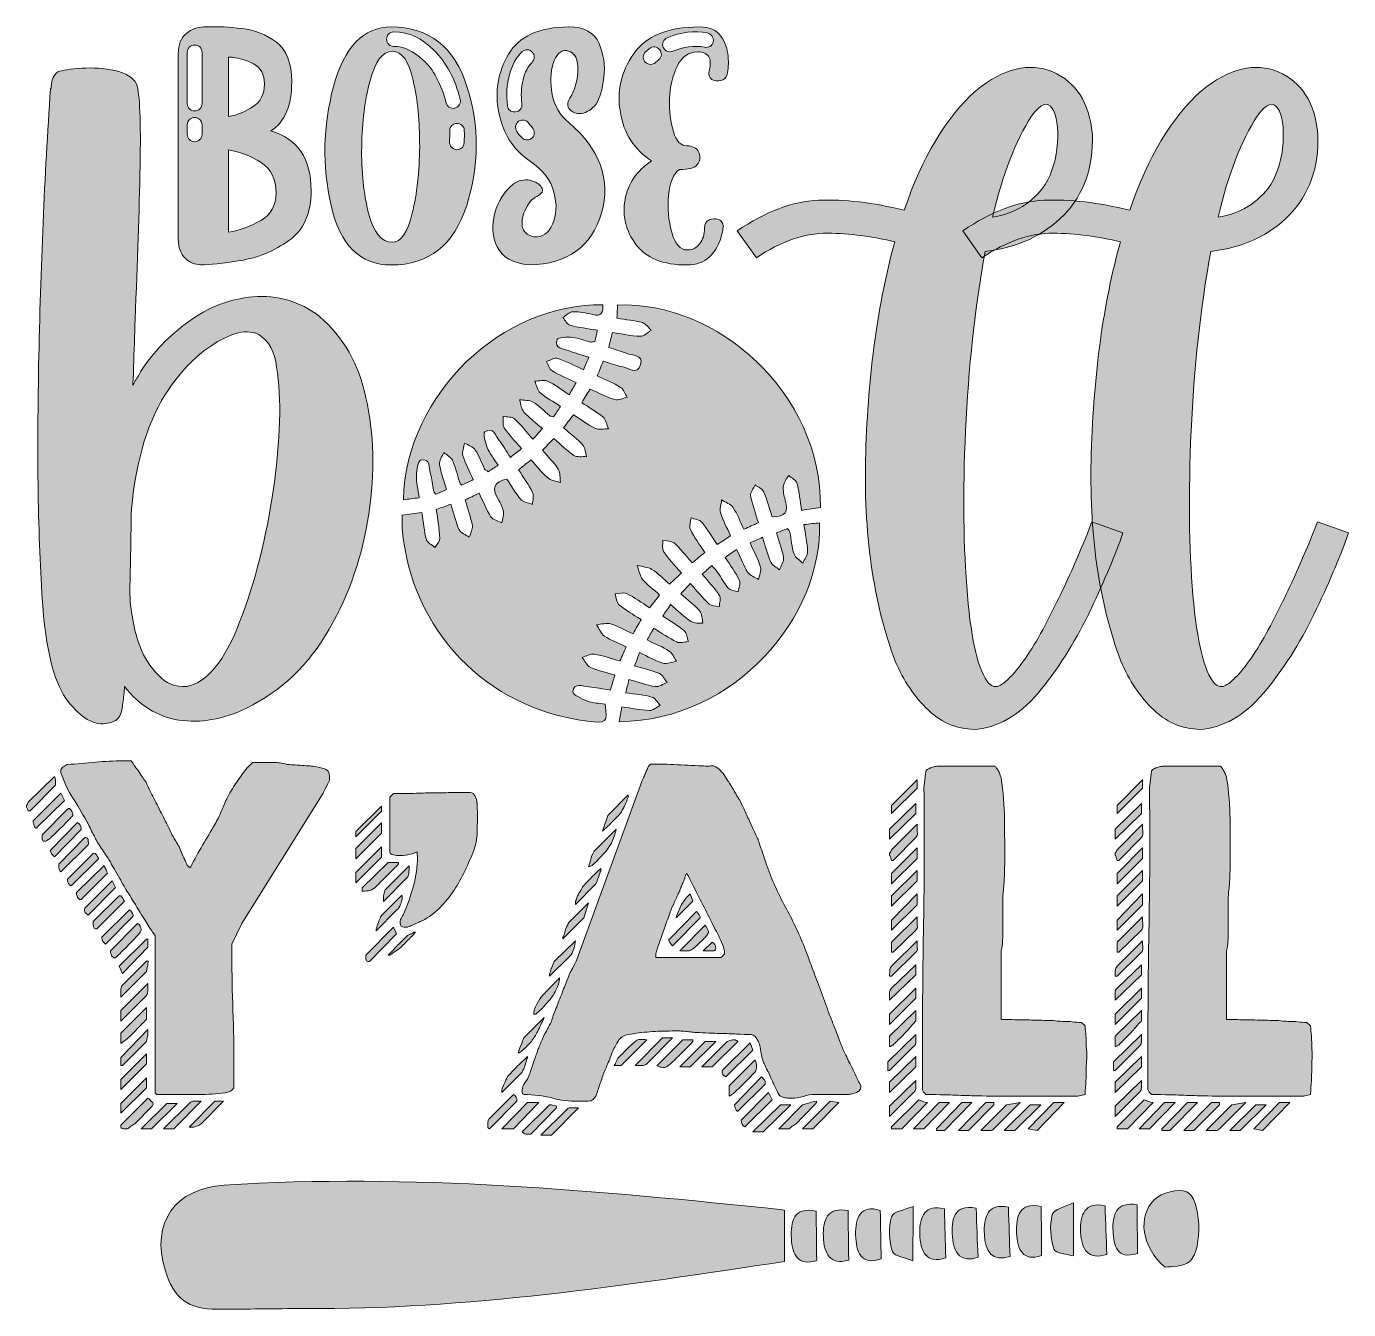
# Model space of a CAD drawing. Header units: inches. Extents: x 37 to 463, y -457 to -43.
import ezdxf

# ---------------------------------------------------------------- set-up
doc = ezdxf.new("R2010")
doc.units = ezdxf.units.IN
doc.header["$MEASUREMENT"] = 0
doc.layers.add('Layer 1', color=7, linetype='Continuous')

# ---------------------------------------------------------------- blocks, each defined once
blk = doc.blocks.new('block 3')
at = {"layer": 'Layer 1', "true_color": 0xca0c32}
h = blk.add_hatch(color=242, dxfattribs=at)
h.dxf.hatch_style = 2
edge = h.paths.add_edge_path()
edge.add_spline(control_points=[(281.28, -425.12), (281.29, -430.84), (281.29, -436.09), (281.3, -441.55), (230.42, -449.29), (178.68, -457.08), (126.13, -456.78), (116.89, -456.73), (107.65, -456.97), (98.4, -456.98), (88.83, -457), (84.25, -453.52), (81.45, -444.28), (76.82, -429.03), (84.83, -417.91), (100.5, -416.91), (160.87, -413.07), (220.79, -418.66), (280.7, -424.85), (281.21, -424.9), (281.68, -425.33), (281.28, -425.12)], knot_values=[0, 0, 0, 0, 1, 1, 1, 2, 2, 2, 3, 3, 3, 4, 4, 4, 5, 5, 5, 6, 6, 6, 7, 7, 7, 7], degree=3, periodic=1)
at = {"layer": 'Layer 1', "true_color": 0x024d84}
h = blk.add_hatch(color=156, dxfattribs=at)
h.dxf.hatch_style = 2
edge = h.paths.add_edge_path()
edge.add_spline(control_points=[(404.13, -443.43), (396.39, -437.01), (395.13, -426.93), (400.62, -421.58), (402.93, -419.34), (408.32, -417.9), (411.08, -419.05), (415.63, -420.95), (416.4, -437.54), (412.12, -441.49), (410.02, -443.43), (405.79, -443.08), (404.13, -443.43)], knot_values=[0, 0, 0, 0, 1, 1, 1, 2, 2, 2, 3, 3, 3, 4, 4, 4, 4], degree=3, periodic=1)
h = blk.add_hatch(color=156, dxfattribs=at)
h.dxf.hatch_style = 2
edge = h.paths.add_edge_path()
edge.add_spline(control_points=[(364.18, -439.63), (358.29, -441.68), (356.36, -437.74), (356.15, -432.43), (355.94, -427.04), (357.01, -422.25), (364.14, -423.83), (364.15, -428.84), (364.17, -433.73), (364.18, -439.63)], knot_values=[0, 0, 0, 0, 1, 1, 1, 2, 2, 2, 3, 3, 3, 3], degree=3, periodic=1)
h = blk.add_hatch(color=156, dxfattribs=at)
h.dxf.hatch_style = 2
edge = h.paths.add_edge_path()
edge.add_spline(control_points=[(384.71, -423.54), (384.92, -429), (385.1, -433.99), (385.3, -439.25), (379.33, -441.22), (377.06, -437.7), (376.83, -432.1), (376.59, -426.45), (378.13, -422.16), (384.71, -423.54)], knot_values=[0, 0, 0, 0, 1, 1, 1, 2, 2, 2, 3, 3, 3, 3], degree=3, periodic=1)
h = blk.add_hatch(color=156, dxfattribs=at)
h.dxf.hatch_style = 2
edge = h.paths.add_edge_path()
edge.add_spline(control_points=[(395.18, -438.95), (388.47, -441.11), (387.52, -436.37), (387.29, -431.73), (387.02, -426.5), (388.31, -422.02), (395.06, -423.27), (395.1, -428.37), (395.14, -433.29), (395.18, -438.95)], knot_values=[0, 0, 0, 0, 1, 1, 1, 2, 2, 2, 3, 3, 3, 3], degree=3, periodic=1)
h = blk.add_hatch(color=156, dxfattribs=at)
h.dxf.hatch_style = 2
edge = h.paths.add_edge_path()
edge.add_spline(control_points=[(291.5, -425.35), (291.56, -430.97), (291.62, -435.95), (291.68, -441.19), (285.86, -443.24), (283.73, -439.46), (283.51, -434.1), (283.29, -428.79), (284.07, -423.7), (291.5, -425.35)], knot_values=[0, 0, 0, 0, 1, 1, 1, 2, 2, 2, 3, 3, 3, 3], degree=3, periodic=1)
h = blk.add_hatch(color=156, dxfattribs=at)
h.dxf.hatch_style = 2
edge = h.paths.add_edge_path()
edge.add_spline(control_points=[(302.01, -441.12), (295.91, -442.95), (294.04, -438.94), (293.83, -433.51), (293.63, -428.14), (295.07, -423.88), (301.81, -425.12), (301.88, -430.14), (301.94, -435.16), (302.01, -441.12)], knot_values=[0, 0, 0, 0, 1, 1, 1, 2, 2, 2, 3, 3, 3, 3], degree=3, periodic=1)
h = blk.add_hatch(color=156, dxfattribs=at)
h.dxf.hatch_style = 2
edge = h.paths.add_edge_path()
edge.add_spline(control_points=[(312.19, -425.05), (312.29, -430.37), (312.39, -435.39), (312.49, -440.7), (305.96, -443.02), (304.37, -438.43), (304.24, -433), (304.1, -427.36), (305.82, -422.99), (312.19, -425.05)], knot_values=[0, 0, 0, 0, 1, 1, 1, 2, 2, 2, 3, 3, 3, 3], degree=3, periodic=1)
h = blk.add_hatch(color=156, dxfattribs=at)
h.dxf.hatch_style = 2
edge = h.paths.add_edge_path()
edge.add_spline(control_points=[(322.77, -423.79), (322.76, -430.01), (322.74, -435.02), (322.73, -441.3), (320.66, -440.45), (316.67, -439.96), (316.13, -438.33), (314.98, -434.87), (314.82, -430.57), (315.86, -427.09), (316.36, -425.41), (320.48, -424.8), (322.77, -423.79)], knot_values=[0, 0, 0, 0, 1, 1, 1, 2, 2, 2, 3, 3, 3, 4, 4, 4, 4], degree=3, periodic=1)
h = blk.add_hatch(color=156, dxfattribs=at)
h.dxf.hatch_style = 2
edge = h.paths.add_edge_path()
edge.add_spline(control_points=[(332.87, -424.54), (333.03, -430.15), (333.16, -435.12), (333.31, -440.36), (327.11, -442.44), (325.07, -438.44), (324.95, -432.61), (324.82, -426.91), (326.72, -423), (332.87, -424.54)], knot_values=[0, 0, 0, 0, 1, 1, 1, 2, 2, 2, 3, 3, 3, 3], degree=3, periodic=1)
h = blk.add_hatch(color=156, dxfattribs=at)
h.dxf.hatch_style = 2
edge = h.paths.add_edge_path()
edge.add_spline(control_points=[(343.12, -424.3), (343.33, -429.88), (343.52, -434.71), (343.72, -440.11), (338.55, -442.15), (335.79, -439.23), (335.46, -433.55), (335.15, -428.29), (335.54, -422.98), (343.12, -424.3)], knot_values=[0, 0, 0, 0, 1, 1, 1, 2, 2, 2, 3, 3, 3, 3], degree=3, periodic=1)
h = blk.add_hatch(color=156, dxfattribs=at)
h.dxf.hatch_style = 2
edge = h.paths.add_edge_path()
edge.add_spline(control_points=[(353.54, -424.04), (353.72, -429.76), (353.88, -434.74), (354.05, -439.94), (348.31, -441.77), (346, -438.39), (345.77, -432.77), (345.54, -427.23), (346.7, -422.66), (353.54, -424.04)], knot_values=[0, 0, 0, 0, 1, 1, 1, 2, 2, 2, 3, 3, 3, 3], degree=3, periodic=1)
h = blk.add_hatch(color=156, dxfattribs=at)
h.dxf.hatch_style = 2
edge = h.paths.add_edge_path()
edge.add_spline(control_points=[(374.51, -422.59), (374.5, -428.95), (374.5, -433.71), (374.49, -439.76), (372.81, -439.24), (368.71, -439.04), (368.22, -437.59), (367.03, -434.15), (366.8, -429.94), (367.68, -426.4), (368.09, -424.74), (371.94, -423.93), (374.51, -422.59)], knot_values=[0, 0, 0, 0, 1, 1, 1, 2, 2, 2, 3, 3, 3, 4, 4, 4, 4], degree=3, periodic=1)
at = {"layer": 'Layer 1', "lineweight": 0}
for points, knots in [([(281.28, -425.12), (281.29, -430.84), (281.29, -436.09), (281.3, -441.55), (230.42, -449.29), (178.68, -457.08), (126.13, -456.78), (116.89, -456.73), (107.65, -456.97), (98.4, -456.98), (88.83, -457), (84.25, -453.52), (81.45, -444.28), (76.82, -429.03), (84.83, -417.91), (100.5, -416.91), (160.87, -413.07), (220.79, -418.66), (280.7, -424.85), (281.21, -424.9), (281.68, -425.33), (281.28, -425.12)], [0, 0, 0, 0, 1, 1, 1, 2, 2, 2, 3, 3, 3, 4, 4, 4, 5, 5, 5, 6, 6, 6, 7, 7, 7, 7]), ([(404.13, -443.43), (396.39, -437.01), (395.13, -426.93), (400.62, -421.58), (402.93, -419.34), (408.32, -417.9), (411.08, -419.05), (415.63, -420.95), (416.4, -437.54), (412.12, -441.49), (410.02, -443.43), (405.79, -443.08), (404.13, -443.43)], [0, 0, 0, 0, 1, 1, 1, 2, 2, 2, 3, 3, 3, 4, 4, 4, 4]), ([(364.18, -439.63), (358.29, -441.68), (356.36, -437.74), (356.15, -432.43), (355.94, -427.04), (357.01, -422.25), (364.14, -423.83), (364.15, -428.84), (364.17, -433.73), (364.18, -439.63)], [0, 0, 0, 0, 1, 1, 1, 2, 2, 2, 3, 3, 3, 3]), ([(384.71, -423.54), (384.92, -429), (385.1, -433.99), (385.3, -439.25), (379.33, -441.22), (377.06, -437.7), (376.83, -432.1), (376.59, -426.45), (378.13, -422.16), (384.71, -423.54)], [0, 0, 0, 0, 1, 1, 1, 2, 2, 2, 3, 3, 3, 3]), ([(395.18, -438.95), (388.47, -441.11), (387.52, -436.37), (387.29, -431.73), (387.02, -426.5), (388.31, -422.02), (395.06, -423.27), (395.1, -428.37), (395.14, -433.29), (395.18, -438.95)], [0, 0, 0, 0, 1, 1, 1, 2, 2, 2, 3, 3, 3, 3]), ([(291.5, -425.35), (291.56, -430.97), (291.62, -435.95), (291.68, -441.19), (285.86, -443.24), (283.73, -439.46), (283.51, -434.1), (283.29, -428.79), (284.07, -423.7), (291.5, -425.35)], [0, 0, 0, 0, 1, 1, 1, 2, 2, 2, 3, 3, 3, 3]), ([(302.01, -441.12), (295.91, -442.95), (294.04, -438.94), (293.83, -433.51), (293.63, -428.14), (295.07, -423.88), (301.81, -425.12), (301.88, -430.14), (301.94, -435.16), (302.01, -441.12)], [0, 0, 0, 0, 1, 1, 1, 2, 2, 2, 3, 3, 3, 3]), ([(312.19, -425.05), (312.29, -430.37), (312.39, -435.39), (312.49, -440.7), (305.96, -443.02), (304.37, -438.43), (304.24, -433), (304.1, -427.36), (305.82, -422.99), (312.19, -425.05)], [0, 0, 0, 0, 1, 1, 1, 2, 2, 2, 3, 3, 3, 3]), ([(322.77, -423.79), (322.76, -430.01), (322.74, -435.02), (322.73, -441.3), (320.66, -440.45), (316.67, -439.96), (316.13, -438.33), (314.98, -434.87), (314.82, -430.57), (315.86, -427.09), (316.36, -425.41), (320.48, -424.8), (322.77, -423.79)], [0, 0, 0, 0, 1, 1, 1, 2, 2, 2, 3, 3, 3, 4, 4, 4, 4]), ([(332.87, -424.54), (333.03, -430.15), (333.16, -435.12), (333.31, -440.36), (327.11, -442.44), (325.07, -438.44), (324.95, -432.61), (324.82, -426.91), (326.72, -423), (332.87, -424.54)], [0, 0, 0, 0, 1, 1, 1, 2, 2, 2, 3, 3, 3, 3]), ([(343.12, -424.3), (343.33, -429.88), (343.52, -434.71), (343.72, -440.11), (338.55, -442.15), (335.79, -439.23), (335.46, -433.55), (335.15, -428.29), (335.54, -422.98), (343.12, -424.3)], [0, 0, 0, 0, 1, 1, 1, 2, 2, 2, 3, 3, 3, 3]), ([(353.54, -424.04), (353.72, -429.76), (353.88, -434.74), (354.05, -439.94), (348.31, -441.77), (346, -438.39), (345.77, -432.77), (345.54, -427.23), (346.7, -422.66), (353.54, -424.04)], [0, 0, 0, 0, 1, 1, 1, 2, 2, 2, 3, 3, 3, 3]), ([(374.51, -422.59), (374.5, -428.95), (374.5, -433.71), (374.49, -439.76), (372.81, -439.24), (368.71, -439.04), (368.22, -437.59), (367.03, -434.15), (366.8, -429.94), (367.68, -426.4), (368.09, -424.74), (371.94, -423.93), (374.51, -422.59)], [0, 0, 0, 0, 1, 1, 1, 2, 2, 2, 3, 3, 3, 4, 4, 4, 4])]:
    blk.add_open_spline(points, degree=3, knots=knots, dxfattribs=at)
blk = doc.blocks.new('block 4')
at = {"layer": 'Layer 1', "true_color": 0xffffff}
h = blk.add_hatch(color=7, dxfattribs=at)
h.dxf.hatch_style = 2
edge = h.paths.add_edge_path()
edge.add_spline(control_points=[(157.97, -200.65), (160.12, -200.37), (162.05, -200.12), (164.29, -199.83), (164.79, -202.98), (165.02, -205.83), (165.78, -208.54), (166.06, -209.56), (167.55, -210.24), (168.49, -211.08), (169.05, -210.08), (170.14, -209.05), (170.1, -208.08), (169.96, -205.1), (169.4, -202.15), (168.95, -198.8), (170.38, -198.29), (171.79, -197.8), (173.68, -197.14), (174.59, -200.08), (175.2, -202.85), (176.36, -205.37), (176.85, -206.44), (178.49, -206.97), (179.61, -207.75), (179.97, -206.52), (180.81, -205.2), (180.6, -204.08), (180.09, -201.32), (179.09, -198.64), (178.22, -195.75), (179.75, -195.01), (181, -194.41), (182.76, -193.56), (184.05, -196.2), (185.07, -198.84), (186.58, -201.15), (187.24, -202.15), (188.91, -202.5), (190.12, -203.15), (190.3, -201.89), (190.79, -200.58), (190.59, -199.39), (190.35, -198.03), (189.63, -196.7), (188.89, -195.49), (186.83, -192.1), (187.5, -189.94), (191.74, -189.01), (193.18, -191.18), (194.48, -193.58), (196.24, -195.6), (197.05, -196.52), (198.74, -196.68), (200.02, -197.18), (200.05, -195.9), (200.52, -194.39), (200.01, -193.37), (198.77, -190.84), (197.07, -188.53), (195.48, -186), (196.88, -184.89), (198.1, -183.93), (199.55, -182.78), (201.35, -184.8), (202.87, -186.9), (204.79, -188.54), (205.87, -189.47), (207.6, -189.65), (209.03, -190.17), (208.81, -188.69), (209.01, -186.95), (208.28, -185.79), (206.93, -183.65), (205.05, -181.84), (203.24, -179.73), (204.42, -178.46), (205.46, -177.34), (206.83, -175.87), (209.07, -177.82), (211.05, -179.85), (213.36, -181.39), (214.35, -182.05), (216.02, -181.68), (217.39, -181.78), (217.07, -180.55), (217.12, -178.98), (216.36, -178.14), (214.56, -176.16), (212.37, -174.52), (210.05, -172.48), (211.12, -171.03), (212.08, -169.72), (213.17, -168.25), (215.69, -169.84), (217.88, -171.5), (220.3, -172.64), (221.45, -173.18), (223.06, -172.75), (224.47, -172.76), (223.92, -171.49), (223.71, -169.84), (222.77, -169.03), (220.74, -167.29), (218.35, -165.98), (215.9, -164.35), (216.83, -162.83), (217.61, -161.53), (218.58, -159.94), (221.34, -161.18), (223.85, -162.56), (226.52, -163.38), (227.67, -163.73), (229.18, -162.89), (230.52, -162.59), (229.84, -161.5), (229.41, -160.03), (228.43, -159.42), (226.16, -158.01), (223.62, -157.02), (220.88, -155.71), (221.52, -154.11), (222.09, -152.7), (222.8, -150.93), (224.93, -151.57), (226.78, -152.33), (228.7, -152.66), (230.8, -153.02), (233.79, -155.64), (234.85, -152.04), (235.8, -148.8), (232.14, -149.18), (230.22, -148.4), (228.52, -147.72), (226.74, -147.23), (224.6, -146.53), (224.98, -144.96), (225.33, -143.51), (225.78, -141.69), (228.88, -142.16), (231.78, -142.84), (234.71, -142.93), (235.89, -142.96), (237.12, -141.7), (238.32, -141.02), (237.37, -140.15), (236.55, -138.81), (235.44, -138.5), (232.87, -137.79), (230.15, -137.58), (227.19, -137.12), (227.29, -135.54), (227.37, -134.19), (227.46, -132.86), (259.62, -131.5), (293.34, -161.29), (292.87, -198.17), (290.99, -198.46), (289.06, -198.76), (286.79, -199.11), (286.3, -195.98), (286.08, -193.13), (285.33, -190.43), (285.05, -189.4), (283.57, -188.69), (282.64, -187.84), (282.04, -188.94), (281.07, -189.99), (280.94, -191.14), (280.78, -192.66), (281.08, -194.31), (281.54, -195.79), (282.68, -199.4), (281.74, -201.34), (277.3, -201.15), (276.45, -198.58), (275.69, -195.71), (274.53, -193.01), (274.14, -192.08), (272.76, -191.58), (271.83, -190.89), (271.3, -192.04), (270.17, -193.3), (270.35, -194.32), (270.88, -197.22), (271.95, -200.03), (272.87, -203.11), (271.26, -203.83), (269.88, -204.45), (268.14, -205.23), (266.96, -202.72), (266.11, -200.28), (264.71, -198.2), (263.95, -197.07), (262.28, -196.55), (261.01, -195.75), (260.86, -197.12), (260.28, -198.63), (260.65, -199.84), (261.39, -202.28), (262.65, -204.56), (263.9, -207.33), (262.51, -208.23), (261.15, -209.11), (259.54, -210.15), (257.82, -207.57), (256.4, -205.1), (254.6, -202.94), (253.89, -202.09), (252.32, -201.97), (251.15, -201.51), (251.04, -202.78), (250.45, -204.29), (250.93, -205.28), (252.16, -207.81), (253.88, -210.11), (255.55, -212.73), (254.19, -213.84), (253.01, -214.81), (251.52, -216.03), (249.49, -213.76), (247.75, -211.51), (245.67, -209.64), (244.84, -208.9), (243.26, -209), (242.02, -208.72), (242.08, -209.97), (241.69, -211.52), (242.29, -212.41), (243.86, -214.75), (245.86, -216.8), (248.04, -219.39), (246.74, -220.59), (245.61, -221.62), (244.21, -222.9), (242.21, -221.2), (240.54, -219.43), (238.54, -218.19), (237.21, -217.37), (235.4, -217.31), (233.8, -216.91), (234.35, -218.43), (234.56, -220.22), (235.53, -221.4), (237.02, -223.23), (239.03, -224.64), (241.02, -226.41), (239.87, -227.89), (238.93, -229.08), (237.78, -230.56), (235.17, -228.9), (232.87, -227.2), (230.35, -225.95), (229.36, -225.47), (227.88, -225.98), (226.63, -226.04), (227.02, -227.24), (227.06, -228.87), (227.88, -229.56), (229.93, -231.3), (232.34, -232.6), (235.01, -234.35), (234.19, -235.86), (233.43, -237.27), (232.49, -238.99), (229.84, -237.78), (227.61, -236.47), (225.2, -235.75), (223.84, -235.34), (222.19, -235.9), (220.67, -236.03), (221.5, -237.27), (222.07, -238.91), (223.22, -239.68), (225.31, -241.07), (227.74, -241.95), (230.23, -243.15), (229.52, -244.77), (228.95, -246.04), (228.21, -247.71), (225.4, -246.93), (222.73, -245.98), (219.97, -245.54), (218.75, -245.34), (217.35, -246.19), (216.04, -246.56), (216.88, -247.64), (217.5, -249.2), (218.61, -249.71), (221.02, -250.82), (223.68, -251.4), (226.59, -252.32), (226.06, -254.03), (225.62, -255.45), (225.11, -257.1), (222.61, -256.73), (220.39, -256.28), (218.14, -256.1), (216.2, -255.95), (213.4, -254.47), (213.01, -257.71), (212.91, -258.52), (215.86, -260.01), (217.6, -260.65), (219.44, -261.33), (221.51, -261.36), (223.42, -261.66), (224.21, -267.74), (223.99, -267.94), (217.69, -267.15), (184.99, -262.99), (160.85, -237.93), (157.99, -205.11), (157.87, -203.72), (157.97, -202.31), (157.97, -200.65)], knot_values=[0, 0, 0, 0, 1, 1, 1, 2, 2, 2, 3, 3, 3, 4, 4, 4, 5, 5, 5, 6, 6, 6, 7, 7, 7, 8, 8, 8, 9, 9, 9, 10, 10, 10, 11, 11, 11, 12, 12, 12, 13, 13, 13, 14, 14, 14, 15, 15, 15, 16, 16, 16, 17, 17, 17, 18, 18, 18, 19, 19, 19, 20, 20, 20, 21, 21, 21, 22, 22, 22, 23, 23, 23, 24, 24, 24, 25, 25, 25, 26, 26, 26, 27, 27, 27, 28, 28, 28, 29, 29, 29, 30, 30, 30, 31, 31, 31, 32, 32, 32, 33, 33, 33, 34, 34, 34, 35, 35, 35, 36, 36, 36, 37, 37, 37, 38, 38, 38, 39, 39, 39, 40, 40, 40, 41, 41, 41, 42, 42, 42, 43, 43, 43, 44, 44, 44, 45, 45, 45, 46, 46, 46, 47, 47, 47, 48, 48, 48, 49, 49, 49, 50, 50, 50, 51, 51, 51, 52, 52, 52, 53, 53, 53, 54, 54, 54, 55, 55, 55, 56, 56, 56, 57, 57, 57, 58, 58, 58, 59, 59, 59, 60, 60, 60, 61, 61, 61, 62, 62, 62, 63, 63, 63, 64, 64, 64, 65, 65, 65, 66, 66, 66, 67, 67, 67, 68, 68, 68, 69, 69, 69, 70, 70, 70, 71, 71, 71, 72, 72, 72, 73, 73, 73, 74, 74, 74, 75, 75, 75, 76, 76, 76, 77, 77, 77, 78, 78, 78, 79, 79, 79, 80, 80, 80, 81, 81, 81, 82, 82, 82, 83, 83, 83, 84, 84, 84, 85, 85, 85, 86, 86, 86, 87, 87, 87, 88, 88, 88, 89, 89, 89, 90, 90, 90, 91, 91, 91, 92, 92, 92, 93, 93, 93, 94, 94, 94, 95, 95, 95, 96, 96, 96, 97, 97, 97, 98, 98, 98, 99, 99, 99, 100, 100, 100, 101, 101, 101, 102, 102, 102, 103, 103, 103, 104, 104, 104, 105, 105, 105, 105], degree=3, periodic=1)
h = blk.add_hatch(color=7, dxfattribs=at)
h.dxf.hatch_style = 2
edge = h.paths.add_edge_path()
edge.add_spline(control_points=[(180.89, -189.2), (179.47, -189.86), (178.46, -190.33), (177.05, -190.99), (176.83, -190.58), (176.57, -190.23), (176.44, -189.84), (175.7, -187.53), (175.19, -185.13), (174.19, -182.94), (173.7, -181.88), (172.32, -181.24), (171.35, -180.4), (170.87, -181.7), (169.85, -183.08), (170.03, -184.28), (170.42, -186.93), (171.43, -189.49), (172.28, -192.42), (171.04, -192.95), (169.94, -193.42), (168.76, -193.92), (168.44, -193.38), (168.12, -193.06), (168.05, -192.7), (167.7, -190.88), (167.56, -189.01), (167.04, -187.24), (166.51, -185.42), (167.22, -182.2), (163.88, -182.96), (163.08, -183.14), (162.58, -186.12), (162.55, -187.82), (162.5, -190.06), (163.06, -192.3), (163.43, -195.06), (161.55, -195.29), (159.98, -195.48), (158.33, -195.68), (159.26, -161.2), (190.42, -132.28), (222.68, -132.76), (222.87, -135.2), (222.3, -136.65), (219.34, -135.91), (217.27, -135.4), (215.11, -134.96), (213.01, -135.02), (211.92, -135.05), (210.86, -136.22), (209.78, -136.88), (210.57, -137.74), (211.21, -139.09), (212.16, -139.35), (214.89, -140.1), (217.74, -140.41), (220.9, -140.95), (220.62, -142.24), (220.38, -143.4), (220.13, -144.57), (219.54, -144.68), (219.11, -144.88), (218.75, -144.79), (216.81, -144.3), (214.92, -143.47), (212.96, -143.28), (211.24, -143.12), (208.14, -143.22), (207.91, -143.94), (206.9, -147.09), (210.04, -146.89), (211.84, -147.61), (213.81, -148.39), (215.86, -148.94), (218.18, -149.68), (217.57, -151.1), (217.08, -152.23), (216.45, -153.7), (213.51, -152.38), (210.86, -150.97), (208.05, -150.06), (207.08, -149.75), (205.71, -150.69), (204.52, -151.05), (205.07, -152.07), (205.35, -153.51), (206.2, -154.02), (208.6, -155.46), (211.24, -156.53), (214.07, -157.88), (213.26, -159.29), (212.66, -160.33), (211.82, -161.77), (209.32, -160.17), (207.17, -158.51), (204.77, -157.38), (203.68, -156.86), (202.1, -157.39), (200.74, -157.44), (201.31, -158.7), (201.55, -160.33), (202.5, -161.15), (204.4, -162.8), (206.69, -164.01), (209.06, -165.56), (208.19, -166.84), (207.5, -167.85), (206.78, -168.92), (206.22, -168.76), (205.76, -168.75), (205.48, -168.52), (203.72, -167.06), (202.14, -165.31), (200.21, -164.16), (199.03, -163.45), (197.32, -163.64), (195.85, -163.42), (196.29, -164.76), (196.37, -166.4), (197.23, -167.37), (198.91, -169.27), (201.01, -170.8), (203.22, -172.74), (202.17, -173.9), (201.27, -174.88), (200.1, -176.17), (198.01, -173.78), (196.29, -171.49), (194.21, -169.59), (193.4, -168.86), (191.79, -169), (190.54, -168.75), (190.62, -170), (190.26, -171.54), (190.87, -172.45), (192.43, -174.77), (194.41, -176.82), (196.4, -179.17), (195.21, -180.13), (194.25, -180.9), (192.88, -182), (191.6, -180.04), (190.54, -178.22), (189.27, -176.56), (188.08, -175.02), (187.35, -171.98), (184.62, -173.81), (184, -174.22), (184.72, -177.24), (185.38, -178.83), (186.18, -180.77), (187.57, -182.46), (188.87, -184.52), (187.7, -185.31), (186.71, -185.99), (185.72, -186.65), (185.18, -186.26), (184.69, -186.1), (184.53, -185.77), (183.52, -183.73), (182.8, -181.5), (181.54, -179.63), (180.83, -178.58), (179.28, -178.1), (178.11, -177.37), (177.87, -178.7), (177.14, -180.19), (177.49, -181.35), (178.27, -183.91), (179.6, -186.31), (180.89, -189.2)], knot_values=[0, 0, 0, 0, 1, 1, 1, 2, 2, 2, 3, 3, 3, 4, 4, 4, 5, 5, 5, 6, 6, 6, 7, 7, 7, 8, 8, 8, 9, 9, 9, 10, 10, 10, 11, 11, 11, 12, 12, 12, 13, 13, 13, 14, 14, 14, 15, 15, 15, 16, 16, 16, 17, 17, 17, 18, 18, 18, 19, 19, 19, 20, 20, 20, 21, 21, 21, 22, 22, 22, 23, 23, 23, 24, 24, 24, 25, 25, 25, 26, 26, 26, 27, 27, 27, 28, 28, 28, 29, 29, 29, 30, 30, 30, 31, 31, 31, 32, 32, 32, 33, 33, 33, 34, 34, 34, 35, 35, 35, 36, 36, 36, 37, 37, 37, 38, 38, 38, 39, 39, 39, 40, 40, 40, 41, 41, 41, 42, 42, 42, 43, 43, 43, 44, 44, 44, 45, 45, 45, 46, 46, 46, 47, 47, 47, 48, 48, 48, 49, 49, 49, 50, 50, 50, 51, 51, 51, 52, 52, 52, 53, 53, 53, 54, 54, 54, 55, 55, 55, 56, 56, 56, 57, 57, 57, 57], degree=3, periodic=1)
h = blk.add_hatch(color=7, dxfattribs=at)
h.dxf.hatch_style = 2
edge = h.paths.add_edge_path()
edge.add_spline(control_points=[(227.99, -267.33), (228.27, -265.64), (228.5, -264.27), (228.79, -262.54), (231.97, -262.99), (234.9, -263.59), (237.85, -263.7), (238.93, -263.75), (240.06, -262.61), (241.17, -262.02), (240.3, -261.1), (239.57, -259.66), (238.52, -259.37), (235.94, -258.64), (233.2, -258.44), (230.06, -257.96), (230.41, -256.56), (230.72, -255.31), (231.12, -253.7), (234.18, -254.57), (236.85, -255.57), (239.62, -256), (240.8, -256.19), (242.16, -255.16), (243.43, -254.68), (242.62, -253.69), (242.01, -252.24), (240.97, -251.79), (238.52, -250.74), (235.86, -250.16), (232.94, -249.28), (233.49, -247.83), (233.91, -246.7), (234.54, -245.03), (237.24, -246.28), (239.57, -247.66), (242.09, -248.41), (243.37, -248.8), (244.99, -248.07), (246.46, -247.84), (245.68, -246.71), (245.14, -245.2), (244.07, -244.51), (241.95, -243.13), (239.53, -242.2), (236.96, -240.95), (237.69, -239.66), (238.28, -238.61), (239.11, -237.15), (241.72, -238.75), (244.02, -240.4), (246.53, -241.59), (247.54, -242.06), (249.02, -241.53), (250.29, -241.45), (249.85, -240.26), (249.75, -238.67), (248.91, -237.95), (246.88, -236.22), (244.5, -234.89), (242.01, -233.24), (242.87, -231.97), (243.56, -230.97), (244.52, -229.54), (246.88, -231.52), (248.91, -233.48), (251.22, -235.03), (252.17, -235.66), (253.72, -235.4), (254.99, -235.54), (254.67, -234.21), (254.75, -232.54), (253.96, -231.63), (252.21, -229.61), (250.02, -227.99), (247.81, -226.02), (248.87, -224.9), (249.72, -224), (250.89, -222.75), (253.01, -225.1), (254.86, -227.4), (257, -229.39), (257.72, -230.06), (259.17, -229.95), (260.28, -230.19), (260.3, -228.94), (260.82, -227.36), (260.25, -226.5), (258.71, -224.15), (256.71, -222.1), (254.71, -219.73), (255.79, -218.76), (256.7, -217.94), (257.83, -216.93), (258.58, -217.8), (259.26, -218.47), (259.79, -219.24), (260.93, -220.89), (261.82, -222.74), (263.15, -224.2), (263.83, -224.94), (265.25, -225.01), (266.33, -225.39), (266.51, -224.15), (267.22, -222.65), (266.76, -221.72), (265.54, -219.19), (263.82, -216.89), (262.16, -214.29), (263.4, -213.43), (264.41, -212.72), (265.85, -211.72), (267.12, -214.39), (268.06, -216.92), (269.48, -219.14), (270.16, -220.19), (271.75, -220.67), (272.93, -221.41), (273.17, -220.06), (273.91, -218.57), (273.55, -217.41), (272.77, -214.84), (271.44, -212.44), (270.18, -209.64), (271.49, -209.03), (272.7, -208.47), (274.17, -207.78), (275.11, -210.71), (275.75, -213.36), (276.84, -215.8), (277.3, -216.84), (278.7, -217.46), (279.67, -218.27), (280.15, -216.99), (281.18, -215.63), (281, -214.46), (280.59, -211.82), (279.59, -209.27), (278.73, -206.37), (279.95, -205.88), (281.07, -205.43), (282.27, -204.95), (282.62, -205.49), (282.96, -205.79), (283.03, -206.14), (283.48, -208.52), (283.63, -211), (284.39, -213.27), (284.78, -214.41), (286.23, -215.2), (287.21, -216.15), (287.75, -214.87), (288.77, -213.58), (288.73, -212.32), (288.64, -209.53), (288.02, -206.76), (287.58, -203.71), (289.53, -203.49), (291.04, -203.31), (292.57, -203.13), (293.67, -233.07), (265.59, -266.96), (227.99, -267.33)], knot_values=[0, 0, 0, 0, 1, 1, 1, 2, 2, 2, 3, 3, 3, 4, 4, 4, 5, 5, 5, 6, 6, 6, 7, 7, 7, 8, 8, 8, 9, 9, 9, 10, 10, 10, 11, 11, 11, 12, 12, 12, 13, 13, 13, 14, 14, 14, 15, 15, 15, 16, 16, 16, 17, 17, 17, 18, 18, 18, 19, 19, 19, 20, 20, 20, 21, 21, 21, 22, 22, 22, 23, 23, 23, 24, 24, 24, 25, 25, 25, 26, 26, 26, 27, 27, 27, 28, 28, 28, 29, 29, 29, 30, 30, 30, 31, 31, 31, 32, 32, 32, 33, 33, 33, 34, 34, 34, 35, 35, 35, 36, 36, 36, 37, 37, 37, 38, 38, 38, 39, 39, 39, 40, 40, 40, 41, 41, 41, 42, 42, 42, 43, 43, 43, 44, 44, 44, 45, 45, 45, 46, 46, 46, 47, 47, 47, 48, 48, 48, 49, 49, 49, 50, 50, 50, 51, 51, 51, 52, 52, 52, 53, 53, 53, 54, 54, 54, 54], degree=3, periodic=1)
at = {"layer": 'Layer 1', "lineweight": 0}
for points, knots in [([(157.97, -200.65), (160.12, -200.37), (162.05, -200.12), (164.29, -199.83), (164.79, -202.98), (165.02, -205.83), (165.78, -208.54), (166.06, -209.56), (167.55, -210.24), (168.49, -211.08), (169.05, -210.08), (170.14, -209.05), (170.1, -208.08), (169.96, -205.1), (169.4, -202.15), (168.95, -198.8), (170.38, -198.29), (171.79, -197.8), (173.68, -197.14), (174.59, -200.08), (175.2, -202.85), (176.36, -205.37), (176.85, -206.44), (178.49, -206.97), (179.61, -207.75), (179.97, -206.52), (180.81, -205.2), (180.6, -204.08), (180.09, -201.32), (179.09, -198.64), (178.22, -195.75), (179.75, -195.01), (181, -194.41), (182.76, -193.56), (184.05, -196.2), (185.07, -198.84), (186.58, -201.15), (187.24, -202.15), (188.91, -202.5), (190.12, -203.15), (190.3, -201.89), (190.79, -200.58), (190.59, -199.39), (190.35, -198.03), (189.63, -196.7), (188.89, -195.49), (186.83, -192.1), (187.5, -189.94), (191.74, -189.01), (193.18, -191.18), (194.48, -193.58), (196.24, -195.6), (197.05, -196.52), (198.74, -196.68), (200.02, -197.18), (200.05, -195.9), (200.52, -194.39), (200.01, -193.37), (198.77, -190.84), (197.07, -188.53), (195.48, -186), (196.88, -184.89), (198.1, -183.93), (199.55, -182.78), (201.35, -184.8), (202.87, -186.9), (204.79, -188.54), (205.87, -189.47), (207.6, -189.65), (209.03, -190.17), (208.81, -188.69), (209.01, -186.95), (208.28, -185.79), (206.93, -183.65), (205.05, -181.84), (203.24, -179.73), (204.42, -178.46), (205.46, -177.34), (206.83, -175.87), (209.07, -177.82), (211.05, -179.85), (213.36, -181.39), (214.35, -182.05), (216.02, -181.68), (217.39, -181.78), (217.07, -180.55), (217.12, -178.98), (216.36, -178.14), (214.56, -176.16), (212.37, -174.52), (210.05, -172.48), (211.12, -171.03), (212.08, -169.72), (213.17, -168.25), (215.69, -169.84), (217.88, -171.5), (220.3, -172.64), (221.45, -173.18), (223.06, -172.75), (224.47, -172.76), (223.92, -171.49), (223.71, -169.84), (222.77, -169.03), (220.74, -167.29), (218.35, -165.98), (215.9, -164.35), (216.83, -162.83), (217.61, -161.53), (218.58, -159.94), (221.34, -161.18), (223.85, -162.56), (226.52, -163.38), (227.67, -163.73), (229.18, -162.89), (230.52, -162.59), (229.84, -161.5), (229.41, -160.03), (228.43, -159.42), (226.16, -158.01), (223.62, -157.02), (220.88, -155.71), (221.52, -154.11), (222.09, -152.7), (222.8, -150.93), (224.93, -151.57), (226.78, -152.33), (228.7, -152.66), (230.8, -153.02), (233.79, -155.64), (234.85, -152.04), (235.8, -148.8), (232.14, -149.18), (230.22, -148.4), (228.52, -147.72), (226.74, -147.23), (224.6, -146.53), (224.98, -144.96), (225.33, -143.51), (225.78, -141.69), (228.88, -142.16), (231.78, -142.84), (234.71, -142.93), (235.89, -142.96), (237.12, -141.7), (238.32, -141.02), (237.37, -140.15), (236.55, -138.81), (235.44, -138.5), (232.87, -137.79), (230.15, -137.58), (227.19, -137.12), (227.29, -135.54), (227.37, -134.19), (227.46, -132.86), (259.62, -131.5), (293.34, -161.29), (292.87, -198.17), (290.99, -198.46), (289.06, -198.76), (286.79, -199.11), (286.3, -195.98), (286.08, -193.13), (285.33, -190.43), (285.05, -189.4), (283.57, -188.69), (282.64, -187.84), (282.04, -188.94), (281.07, -189.99), (280.94, -191.14), (280.78, -192.66), (281.08, -194.31), (281.54, -195.79), (282.68, -199.4), (281.74, -201.34), (277.3, -201.15), (276.45, -198.58), (275.69, -195.71), (274.53, -193.01), (274.14, -192.08), (272.76, -191.58), (271.83, -190.89), (271.3, -192.04), (270.17, -193.3), (270.35, -194.32), (270.88, -197.22), (271.95, -200.03), (272.87, -203.11), (271.26, -203.83), (269.88, -204.45), (268.14, -205.23), (266.96, -202.72), (266.11, -200.28), (264.71, -198.2), (263.95, -197.07), (262.28, -196.55), (261.01, -195.75), (260.86, -197.12), (260.28, -198.63), (260.65, -199.84), (261.39, -202.28), (262.65, -204.56), (263.9, -207.33), (262.51, -208.23), (261.15, -209.11), (259.54, -210.15), (257.82, -207.57), (256.4, -205.1), (254.6, -202.94), (253.89, -202.09), (252.32, -201.97), (251.15, -201.51), (251.04, -202.78), (250.45, -204.29), (250.93, -205.28), (252.16, -207.81), (253.88, -210.11), (255.55, -212.73), (254.19, -213.84), (253.01, -214.81), (251.52, -216.03), (249.49, -213.76), (247.75, -211.51), (245.67, -209.64), (244.84, -208.9), (243.26, -209), (242.02, -208.72), (242.08, -209.97), (241.69, -211.52), (242.29, -212.41), (243.86, -214.75), (245.86, -216.8), (248.04, -219.39), (246.74, -220.59), (245.61, -221.62), (244.21, -222.9), (242.21, -221.2), (240.54, -219.43), (238.54, -218.19), (237.21, -217.37), (235.4, -217.31), (233.8, -216.91), (234.35, -218.43), (234.56, -220.22), (235.53, -221.4), (237.02, -223.23), (239.03, -224.64), (241.02, -226.41), (239.87, -227.89), (238.93, -229.08), (237.78, -230.56), (235.17, -228.9), (232.87, -227.2), (230.35, -225.95), (229.36, -225.47), (227.88, -225.98), (226.63, -226.04), (227.02, -227.24), (227.06, -228.87), (227.88, -229.56), (229.93, -231.3), (232.34, -232.6), (235.01, -234.35), (234.19, -235.86), (233.43, -237.27), (232.49, -238.99), (229.84, -237.78), (227.61, -236.47), (225.2, -235.75), (223.84, -235.34), (222.19, -235.9), (220.67, -236.03), (221.5, -237.27), (222.07, -238.91), (223.22, -239.68), (225.31, -241.07), (227.74, -241.95), (230.23, -243.15), (229.52, -244.77), (228.95, -246.04), (228.21, -247.71), (225.4, -246.93), (222.73, -245.98), (219.97, -245.54), (218.75, -245.34), (217.35, -246.19), (216.04, -246.56), (216.88, -247.64), (217.5, -249.2), (218.61, -249.71), (221.02, -250.82), (223.68, -251.4), (226.59, -252.32), (226.06, -254.03), (225.62, -255.45), (225.11, -257.1), (222.61, -256.73), (220.39, -256.28), (218.14, -256.1), (216.2, -255.95), (213.4, -254.47), (213.01, -257.71), (212.91, -258.52), (215.86, -260.01), (217.6, -260.65), (219.44, -261.33), (221.51, -261.36), (223.42, -261.66), (224.21, -267.74), (223.99, -267.94), (217.69, -267.15), (184.99, -262.99), (160.85, -237.93), (157.99, -205.11), (157.87, -203.72), (157.97, -202.31), (157.97, -200.65)], [0, 0, 0, 0, 1, 1, 1, 2, 2, 2, 3, 3, 3, 4, 4, 4, 5, 5, 5, 6, 6, 6, 7, 7, 7, 8, 8, 8, 9, 9, 9, 10, 10, 10, 11, 11, 11, 12, 12, 12, 13, 13, 13, 14, 14, 14, 15, 15, 15, 16, 16, 16, 17, 17, 17, 18, 18, 18, 19, 19, 19, 20, 20, 20, 21, 21, 21, 22, 22, 22, 23, 23, 23, 24, 24, 24, 25, 25, 25, 26, 26, 26, 27, 27, 27, 28, 28, 28, 29, 29, 29, 30, 30, 30, 31, 31, 31, 32, 32, 32, 33, 33, 33, 34, 34, 34, 35, 35, 35, 36, 36, 36, 37, 37, 37, 38, 38, 38, 39, 39, 39, 40, 40, 40, 41, 41, 41, 42, 42, 42, 43, 43, 43, 44, 44, 44, 45, 45, 45, 46, 46, 46, 47, 47, 47, 48, 48, 48, 49, 49, 49, 50, 50, 50, 51, 51, 51, 52, 52, 52, 53, 53, 53, 54, 54, 54, 55, 55, 55, 56, 56, 56, 57, 57, 57, 58, 58, 58, 59, 59, 59, 60, 60, 60, 61, 61, 61, 62, 62, 62, 63, 63, 63, 64, 64, 64, 65, 65, 65, 66, 66, 66, 67, 67, 67, 68, 68, 68, 69, 69, 69, 70, 70, 70, 71, 71, 71, 72, 72, 72, 73, 73, 73, 74, 74, 74, 75, 75, 75, 76, 76, 76, 77, 77, 77, 78, 78, 78, 79, 79, 79, 80, 80, 80, 81, 81, 81, 82, 82, 82, 83, 83, 83, 84, 84, 84, 85, 85, 85, 86, 86, 86, 87, 87, 87, 88, 88, 88, 89, 89, 89, 90, 90, 90, 91, 91, 91, 92, 92, 92, 93, 93, 93, 94, 94, 94, 95, 95, 95, 96, 96, 96, 97, 97, 97, 98, 98, 98, 99, 99, 99, 100, 100, 100, 101, 101, 101, 102, 102, 102, 103, 103, 103, 104, 104, 104, 105, 105, 105, 105]), ([(180.89, -189.2), (179.47, -189.86), (178.46, -190.33), (177.05, -190.99), (176.83, -190.58), (176.57, -190.23), (176.44, -189.84), (175.7, -187.53), (175.19, -185.13), (174.19, -182.94), (173.7, -181.88), (172.32, -181.24), (171.35, -180.4), (170.87, -181.7), (169.85, -183.08), (170.03, -184.28), (170.42, -186.93), (171.43, -189.49), (172.28, -192.42), (171.04, -192.95), (169.94, -193.42), (168.76, -193.92), (168.44, -193.38), (168.12, -193.06), (168.05, -192.7), (167.7, -190.88), (167.56, -189.01), (167.04, -187.24), (166.51, -185.42), (167.22, -182.2), (163.88, -182.96), (163.08, -183.14), (162.58, -186.12), (162.55, -187.82), (162.5, -190.06), (163.06, -192.3), (163.43, -195.06), (161.55, -195.29), (159.98, -195.48), (158.33, -195.68), (159.26, -161.2), (190.42, -132.28), (222.68, -132.76), (222.87, -135.2), (222.3, -136.65), (219.34, -135.91), (217.27, -135.4), (215.11, -134.96), (213.01, -135.02), (211.92, -135.05), (210.86, -136.22), (209.78, -136.88), (210.57, -137.74), (211.21, -139.09), (212.16, -139.35), (214.89, -140.1), (217.74, -140.41), (220.9, -140.95), (220.62, -142.24), (220.38, -143.4), (220.13, -144.57), (219.54, -144.68), (219.11, -144.88), (218.75, -144.79), (216.81, -144.3), (214.92, -143.47), (212.96, -143.28), (211.24, -143.12), (208.14, -143.22), (207.91, -143.94), (206.9, -147.09), (210.04, -146.89), (211.84, -147.61), (213.81, -148.39), (215.86, -148.94), (218.18, -149.68), (217.57, -151.1), (217.08, -152.23), (216.45, -153.7), (213.51, -152.38), (210.86, -150.97), (208.05, -150.06), (207.08, -149.75), (205.71, -150.69), (204.52, -151.05), (205.07, -152.07), (205.35, -153.51), (206.2, -154.02), (208.6, -155.46), (211.24, -156.53), (214.07, -157.88), (213.26, -159.29), (212.66, -160.33), (211.82, -161.77), (209.32, -160.17), (207.17, -158.51), (204.77, -157.38), (203.68, -156.86), (202.1, -157.39), (200.74, -157.44), (201.31, -158.7), (201.55, -160.33), (202.5, -161.15), (204.4, -162.8), (206.69, -164.01), (209.06, -165.56), (208.19, -166.84), (207.5, -167.85), (206.78, -168.92), (206.22, -168.76), (205.76, -168.75), (205.48, -168.52), (203.72, -167.06), (202.14, -165.31), (200.21, -164.16), (199.03, -163.45), (197.32, -163.64), (195.85, -163.42), (196.29, -164.76), (196.37, -166.4), (197.23, -167.37), (198.91, -169.27), (201.01, -170.8), (203.22, -172.74), (202.17, -173.9), (201.27, -174.88), (200.1, -176.17), (198.01, -173.78), (196.29, -171.49), (194.21, -169.59), (193.4, -168.86), (191.79, -169), (190.54, -168.75), (190.62, -170), (190.26, -171.54), (190.87, -172.45), (192.43, -174.77), (194.41, -176.82), (196.4, -179.17), (195.21, -180.13), (194.25, -180.9), (192.88, -182), (191.6, -180.04), (190.54, -178.22), (189.27, -176.56), (188.08, -175.02), (187.35, -171.98), (184.62, -173.81), (184, -174.22), (184.72, -177.24), (185.38, -178.83), (186.18, -180.77), (187.57, -182.46), (188.87, -184.52), (187.7, -185.31), (186.71, -185.99), (185.72, -186.65), (185.18, -186.26), (184.69, -186.1), (184.53, -185.77), (183.52, -183.73), (182.8, -181.5), (181.54, -179.63), (180.83, -178.58), (179.28, -178.1), (178.11, -177.37), (177.87, -178.7), (177.14, -180.19), (177.49, -181.35), (178.27, -183.91), (179.6, -186.31), (180.89, -189.2)], [0, 0, 0, 0, 1, 1, 1, 2, 2, 2, 3, 3, 3, 4, 4, 4, 5, 5, 5, 6, 6, 6, 7, 7, 7, 8, 8, 8, 9, 9, 9, 10, 10, 10, 11, 11, 11, 12, 12, 12, 13, 13, 13, 14, 14, 14, 15, 15, 15, 16, 16, 16, 17, 17, 17, 18, 18, 18, 19, 19, 19, 20, 20, 20, 21, 21, 21, 22, 22, 22, 23, 23, 23, 24, 24, 24, 25, 25, 25, 26, 26, 26, 27, 27, 27, 28, 28, 28, 29, 29, 29, 30, 30, 30, 31, 31, 31, 32, 32, 32, 33, 33, 33, 34, 34, 34, 35, 35, 35, 36, 36, 36, 37, 37, 37, 38, 38, 38, 39, 39, 39, 40, 40, 40, 41, 41, 41, 42, 42, 42, 43, 43, 43, 44, 44, 44, 45, 45, 45, 46, 46, 46, 47, 47, 47, 48, 48, 48, 49, 49, 49, 50, 50, 50, 51, 51, 51, 52, 52, 52, 53, 53, 53, 54, 54, 54, 55, 55, 55, 56, 56, 56, 57, 57, 57, 57]), ([(227.99, -267.33), (228.27, -265.64), (228.5, -264.27), (228.79, -262.54), (231.97, -262.99), (234.9, -263.59), (237.85, -263.7), (238.93, -263.75), (240.06, -262.61), (241.17, -262.02), (240.3, -261.1), (239.57, -259.66), (238.52, -259.37), (235.94, -258.64), (233.2, -258.44), (230.06, -257.96), (230.41, -256.56), (230.72, -255.31), (231.12, -253.7), (234.18, -254.57), (236.85, -255.57), (239.62, -256), (240.8, -256.19), (242.16, -255.16), (243.43, -254.68), (242.62, -253.69), (242.01, -252.24), (240.97, -251.79), (238.52, -250.74), (235.86, -250.16), (232.94, -249.28), (233.49, -247.83), (233.91, -246.7), (234.54, -245.03), (237.24, -246.28), (239.57, -247.66), (242.09, -248.41), (243.37, -248.8), (244.99, -248.07), (246.46, -247.84), (245.68, -246.71), (245.14, -245.2), (244.07, -244.51), (241.95, -243.13), (239.53, -242.2), (236.96, -240.95), (237.69, -239.66), (238.28, -238.61), (239.11, -237.15), (241.72, -238.75), (244.02, -240.4), (246.53, -241.59), (247.54, -242.06), (249.02, -241.53), (250.29, -241.45), (249.85, -240.26), (249.75, -238.67), (248.91, -237.95), (246.88, -236.22), (244.5, -234.89), (242.01, -233.24), (242.87, -231.97), (243.56, -230.97), (244.52, -229.54), (246.88, -231.52), (248.91, -233.48), (251.22, -235.03), (252.17, -235.66), (253.72, -235.4), (254.99, -235.54), (254.67, -234.21), (254.75, -232.54), (253.96, -231.63), (252.21, -229.61), (250.02, -227.99), (247.81, -226.02), (248.87, -224.9), (249.72, -224), (250.89, -222.75), (253.01, -225.1), (254.86, -227.4), (257, -229.39), (257.72, -230.06), (259.17, -229.95), (260.28, -230.19), (260.3, -228.94), (260.82, -227.36), (260.25, -226.5), (258.71, -224.15), (256.71, -222.1), (254.71, -219.73), (255.79, -218.76), (256.7, -217.94), (257.83, -216.93), (258.58, -217.8), (259.26, -218.47), (259.79, -219.24), (260.93, -220.89), (261.82, -222.74), (263.15, -224.2), (263.83, -224.94), (265.25, -225.01), (266.33, -225.39), (266.51, -224.15), (267.22, -222.65), (266.76, -221.72), (265.54, -219.19), (263.82, -216.89), (262.16, -214.29), (263.4, -213.43), (264.41, -212.72), (265.85, -211.72), (267.12, -214.39), (268.06, -216.92), (269.48, -219.14), (270.16, -220.19), (271.75, -220.67), (272.93, -221.41), (273.17, -220.06), (273.91, -218.57), (273.55, -217.41), (272.77, -214.84), (271.44, -212.44), (270.18, -209.64), (271.49, -209.03), (272.7, -208.47), (274.17, -207.78), (275.11, -210.71), (275.75, -213.36), (276.84, -215.8), (277.3, -216.84), (278.7, -217.46), (279.67, -218.27), (280.15, -216.99), (281.18, -215.63), (281, -214.46), (280.59, -211.82), (279.59, -209.27), (278.73, -206.37), (279.95, -205.88), (281.07, -205.43), (282.27, -204.95), (282.62, -205.49), (282.96, -205.79), (283.03, -206.14), (283.48, -208.52), (283.63, -211), (284.39, -213.27), (284.78, -214.41), (286.23, -215.2), (287.21, -216.15), (287.75, -214.87), (288.77, -213.58), (288.73, -212.32), (288.64, -209.53), (288.02, -206.76), (287.58, -203.71), (289.53, -203.49), (291.04, -203.31), (292.57, -203.13), (293.67, -233.07), (265.59, -266.96), (227.99, -267.33)], [0, 0, 0, 0, 1, 1, 1, 2, 2, 2, 3, 3, 3, 4, 4, 4, 5, 5, 5, 6, 6, 6, 7, 7, 7, 8, 8, 8, 9, 9, 9, 10, 10, 10, 11, 11, 11, 12, 12, 12, 13, 13, 13, 14, 14, 14, 15, 15, 15, 16, 16, 16, 17, 17, 17, 18, 18, 18, 19, 19, 19, 20, 20, 20, 21, 21, 21, 22, 22, 22, 23, 23, 23, 24, 24, 24, 25, 25, 25, 26, 26, 26, 27, 27, 27, 28, 28, 28, 29, 29, 29, 30, 30, 30, 31, 31, 31, 32, 32, 32, 33, 33, 33, 34, 34, 34, 35, 35, 35, 36, 36, 36, 37, 37, 37, 38, 38, 38, 39, 39, 39, 40, 40, 40, 41, 41, 41, 42, 42, 42, 43, 43, 43, 44, 44, 44, 45, 45, 45, 46, 46, 46, 47, 47, 47, 48, 48, 48, 49, 49, 49, 50, 50, 50, 51, 51, 51, 52, 52, 52, 53, 53, 53, 54, 54, 54, 54])]:
    blk.add_open_spline(points, degree=3, knots=knots, dxfattribs=at)
blk = doc.blocks.new('block 5')
at = {"layer": 'Layer 1', "true_color": 0xca0c32}
h = blk.add_hatch(color=242, dxfattribs=at)
h.dxf.hatch_style = 2
edge = h.paths.add_edge_path()
edge.add_spline(control_points=[(36.74, -294.42), (36.91, -294.33), (37.04, -294.14), (37.12, -293.84), (37.21, -293.54), (37.25, -293.34), (37.25, -293.26), (37.25, -293.26), (45.76, -285), (45.76, -285), (45.94, -285.35), (46.04, -285.67), (46.09, -285.97), (46.13, -286.27), (46.15, -286.6), (46.15, -286.94), (46.15, -286.94), (46.15, -287.84), (46.15, -287.84), (46.15, -287.84), (37.9, -296.1), (37.9, -296.1), (37.9, -296.1), (37.64, -296.1), (37.64, -296.1), (37.64, -296.1), (37.25, -296.1), (37.25, -296.1), (37.25, -295.92), (37.21, -295.75), (37.12, -295.58), (36.95, -295.24), (36.82, -295.02), (36.74, -294.93), (36.74, -294.93), (36.74, -294.68), (36.74, -294.68), (36.74, -294.68), (36.74, -294.42), (36.74, -294.42)], knot_values=[0, 0, 0, 0, 1, 1, 1, 2, 2, 2, 3, 3, 3, 4, 4, 4, 5, 5, 5, 6, 6, 6, 7, 7, 7, 8, 8, 8, 9, 9, 9, 10, 10, 10, 11, 11, 11, 12, 12, 12, 13, 13, 13, 13], degree=3, periodic=1)
edge = h.paths.add_edge_path()
edge.add_spline(control_points=[(38.93, -299.32), (38.93, -299.32), (47.83, -290.42), (47.83, -290.42), (47.83, -290.42), (48.99, -292.74), (48.99, -292.74), (48.99, -292.74), (40.09, -301.51), (40.09, -301.51), (40.09, -301.51), (39.96, -301.64), (39.96, -301.64), (39.96, -301.64), (39.7, -301.64), (39.7, -301.64), (39.7, -301.64), (39.57, -301.51), (39.57, -301.51), (39.49, -301.51), (39.38, -301.3), (39.25, -300.87), (39.12, -300.44), (39.01, -300.09), (38.93, -299.84), (38.93, -299.84), (38.93, -299.45), (38.93, -299.45), (38.93, -299.45), (38.93, -299.32), (38.93, -299.32)], knot_values=[0, 0, 0, 0, 1, 1, 1, 2, 2, 2, 3, 3, 3, 4, 4, 4, 5, 5, 5, 6, 6, 6, 7, 7, 7, 8, 8, 8, 9, 9, 9, 10, 10, 10, 10], degree=3, periodic=1)
edge = h.paths.add_edge_path()
edge.add_spline(control_points=[(41.77, -303.83), (41.77, -303.83), (50.02, -295.58), (50.02, -295.58), (50.1, -295.58), (50.15, -295.54), (50.15, -295.45), (50.15, -295.45), (50.28, -295.32), (50.28, -295.32), (50.71, -295.32), (51.05, -295.58), (51.31, -296.1), (51.57, -296.61), (51.7, -297.04), (51.7, -297.39), (51.7, -297.39), (51.7, -297.64), (51.7, -297.64), (51.44, -297.9), (50.99, -298.37), (50.34, -299.06), (49.7, -299.75), (48.99, -300.48), (48.22, -301.25), (47.44, -302.03), (46.71, -302.74), (46.02, -303.38), (45.33, -304.03), (44.86, -304.48), (44.6, -304.74), (44.43, -304.91), (44.15, -305.12), (43.77, -305.38), (43.38, -305.64), (43.1, -305.81), (42.93, -305.9), (42.93, -305.9), (42.54, -305.9), (42.54, -305.9), (42.11, -305.9), (41.87, -305.68), (41.83, -305.25), (41.79, -304.82), (41.77, -304.52), (41.77, -304.35), (41.77, -304.35), (41.77, -303.83), (41.77, -303.83)], knot_values=[0, 0, 0, 0, 1, 1, 1, 2, 2, 2, 3, 3, 3, 4, 4, 4, 5, 5, 5, 6, 6, 6, 7, 7, 7, 8, 8, 8, 9, 9, 9, 10, 10, 10, 11, 11, 11, 12, 12, 12, 13, 13, 13, 14, 14, 14, 15, 15, 15, 16, 16, 16, 16], degree=3, periodic=1)
edge = h.paths.add_edge_path()
edge.add_spline(control_points=[(44.35, -309.12), (44.35, -309.04), (44.39, -308.95), (44.48, -308.86), (44.48, -308.86), (44.6, -308.73), (44.6, -308.73), (44.6, -308.73), (53.25, -299.84), (53.25, -299.84), (54.02, -300.35), (54.41, -301), (54.41, -301.77), (54.41, -301.77), (54.41, -302.16), (54.41, -302.16), (54.41, -302.16), (45.76, -310.93), (45.76, -310.93), (45.59, -310.84), (45.35, -310.59), (45.05, -310.15), (44.75, -309.72), (44.6, -309.42), (44.6, -309.25), (44.6, -309.25), (44.35, -309.12), (44.35, -309.12)], knot_values=[0, 0, 0, 0, 1, 1, 1, 2, 2, 2, 3, 3, 3, 4, 4, 4, 5, 5, 5, 6, 6, 6, 7, 7, 7, 8, 8, 8, 9, 9, 9, 9], degree=3, periodic=1)
edge = h.paths.add_edge_path()
edge.add_spline(control_points=[(47.18, -313.51), (47.18, -313.42), (47.23, -313.34), (47.31, -313.25), (47.31, -313.25), (55.57, -304.74), (55.57, -304.74), (55.57, -304.74), (55.82, -304.74), (55.82, -304.74), (56.25, -304.74), (56.51, -304.95), (56.6, -305.38), (56.68, -305.81), (56.73, -306.24), (56.73, -306.67), (56.73, -306.76), (56.7, -306.8), (56.66, -306.8), (56.62, -306.8), (56.6, -306.84), (56.6, -306.93), (56.6, -306.93), (56.6, -307.06), (56.6, -307.06), (56.6, -307.06), (47.83, -315.83), (47.83, -315.83), (47.4, -315.31), (47.18, -314.67), (47.18, -313.89), (47.18, -313.89), (47.18, -313.51), (47.18, -313.51)], knot_values=[0, 0, 0, 0, 1, 1, 1, 2, 2, 2, 3, 3, 3, 4, 4, 4, 5, 5, 5, 6, 6, 6, 7, 7, 7, 8, 8, 8, 9, 9, 9, 10, 10, 10, 11, 11, 11, 11], degree=3, periodic=1)
edge = h.paths.add_edge_path()
edge.add_spline(control_points=[(78.27, -336.34), (77.84, -335.82), (77.17, -334.85), (76.27, -333.43), (75.36, -332.02), (74.42, -330.51), (73.43, -328.92), (72.44, -327.33), (71.52, -325.82), (70.66, -324.41), (69.8, -322.99), (69.19, -322.02), (68.85, -321.5), (68.68, -321.25), (68.36, -320.69), (67.88, -319.83), (67.41, -318.97), (66.89, -318.04), (66.34, -317.05), (65.78, -316.07), (65.24, -315.14), (64.72, -314.28), (64.21, -313.42), (63.91, -312.86), (63.82, -312.6), (63.73, -312.43), (63.48, -312.02), (63.05, -311.38), (62.62, -310.73), (62.14, -310.02), (61.63, -309.25), (61.11, -308.48), (60.64, -307.77), (60.21, -307.12), (59.78, -306.48), (59.52, -306.07), (59.44, -305.9), (59.35, -305.73), (59.13, -305.32), (58.79, -304.67), (58.45, -304.03), (58.1, -303.34), (57.76, -302.61), (57.41, -301.88), (57.07, -301.19), (56.73, -300.55), (56.38, -299.9), (56.17, -299.49), (56.08, -299.32), (54.62, -296.66), (53.14, -294.16), (51.63, -291.84), (50.13, -289.52), (48.86, -286.85), (47.83, -283.84), (47.83, -283.84), (47.83, -283.33), (47.83, -283.33), (47.83, -282.73), (48.09, -282.25), (48.6, -281.91), (49.12, -281.57), (49.59, -281.31), (50.02, -281.13), (53.03, -280.96), (56.02, -280.73), (58.98, -280.42), (61.95, -280.12), (64.94, -279.97), (67.95, -279.97), (67.95, -279.97), (70.53, -279.97), (70.53, -279.97), (70.53, -279.97), (70.79, -280.23), (70.79, -280.23), (70.87, -280.32), (70.92, -280.4), (70.92, -280.49), (71.17, -280.92), (71.56, -281.48), (72.08, -282.17), (72.59, -282.86), (73.09, -283.56), (73.56, -284.29), (74.03, -285.03), (74.46, -285.65), (74.85, -286.16), (75.24, -286.68), (75.43, -286.98), (75.43, -287.07), (75.6, -287.5), (76.09, -288.53), (76.91, -290.16), (77.73, -291.8), (78.61, -293.56), (79.56, -295.45), (80.5, -297.34), (81.38, -299.11), (82.2, -300.74), (83.02, -302.37), (83.51, -303.4), (83.68, -303.83), (83.85, -304.01), (84.24, -304.63), (84.84, -305.7), (85.44, -306.78), (85.83, -307.4), (86.01, -307.57), (86.09, -307.83), (86.35, -308.5), (86.78, -309.57), (87.21, -310.65), (87.51, -311.31), (87.68, -311.57), (87.77, -311.75), (87.94, -312.11), (88.2, -312.67), (88.46, -313.23), (88.58, -313.59), (88.58, -313.77), (88.76, -313.85), (88.88, -313.94), (88.97, -314.02), (89.06, -314.11), (89.14, -314.15), (89.23, -314.15), (89.23, -314.15), (89.49, -314.41), (89.49, -314.41), (89.49, -314.41), (89.62, -314.28), (89.62, -314.28), (89.62, -314.28), (89.75, -314.15), (89.75, -314.15), (90.95, -311.75), (92.22, -309.42), (93.55, -307.19), (94.88, -304.95), (96.19, -302.72), (97.48, -300.48), (98.34, -299.02), (99.03, -297.64), (99.55, -296.35), (100.06, -295.06), (100.66, -293.69), (101.35, -292.23), (102.21, -290.51), (103.24, -288.77), (104.45, -287), (105.65, -285.24), (106.81, -283.63), (107.93, -282.17), (108.1, -282.08), (108.4, -281.82), (108.83, -281.39), (109.26, -280.96), (109.52, -280.66), (109.61, -280.49), (109.61, -280.49), (113.61, -280.49), (113.61, -280.49), (113.61, -280.49), (117.35, -280.49), (117.35, -280.49), (117.52, -280.49), (118.08, -280.58), (119.02, -280.75), (119.97, -280.92), (120.53, -281.05), (120.7, -281.13), (120.87, -281.13), (121.36, -281.16), (122.18, -281.2), (123, -281.24), (123.9, -281.31), (124.89, -281.39), (125.88, -281.48), (126.78, -281.54), (127.6, -281.59), (128.42, -281.63), (128.91, -281.65), (129.08, -281.65), (130.2, -281.82), (131.38, -282.08), (132.63, -282.42), (133.88, -282.77), (134.5, -283.63), (134.5, -285), (134.5, -285), (134.5, -286.16), (134.5, -286.16), (134.41, -286.42), (134.09, -287.11), (133.53, -288.23), (132.97, -289.35), (132.61, -290.08), (132.44, -290.42), (132.44, -290.42), (106.25, -332.47), (106.25, -332.47), (106.25, -332.47), (103.03, -339.17), (103.03, -339.17), (103.03, -339.17), (103.03, -342.66), (103.03, -342.66), (103.03, -348.68), (103.14, -354.65), (103.35, -360.58), (103.57, -366.52), (103.67, -372.54), (103.67, -378.64), (103.67, -378.64), (103.67, -385.48), (103.67, -385.48), (103.07, -386.42), (102.13, -386.98), (100.84, -387.15), (97.91, -387.5), (95.14, -387.67), (92.52, -387.67), (89.89, -387.67), (87.12, -387.67), (84.2, -387.67), (84.2, -387.67), (78.78, -387.67), (78.78, -387.67), (78.78, -387.67), (78.27, -387.15), (78.27, -387.15), (78.27, -387.15), (78.27, -336.34), (78.27, -336.34)], knot_values=[0, 0, 0, 0, 1, 1, 1, 2, 2, 2, 3, 3, 3, 4, 4, 4, 5, 5, 5, 6, 6, 6, 7, 7, 7, 8, 8, 8, 9, 9, 9, 10, 10, 10, 11, 11, 11, 12, 12, 12, 13, 13, 13, 14, 14, 14, 15, 15, 15, 16, 16, 16, 17, 17, 17, 18, 18, 18, 19, 19, 19, 20, 20, 20, 21, 21, 21, 22, 22, 22, 23, 23, 23, 24, 24, 24, 25, 25, 25, 26, 26, 26, 27, 27, 27, 28, 28, 28, 29, 29, 29, 30, 30, 30, 31, 31, 31, 32, 32, 32, 33, 33, 33, 34, 34, 34, 35, 35, 35, 36, 36, 36, 37, 37, 37, 38, 38, 38, 39, 39, 39, 40, 40, 40, 41, 41, 41, 42, 42, 42, 43, 43, 43, 44, 44, 44, 45, 45, 45, 46, 46, 46, 47, 47, 47, 48, 48, 48, 49, 49, 49, 50, 50, 50, 51, 51, 51, 52, 52, 52, 53, 53, 53, 54, 54, 54, 55, 55, 55, 56, 56, 56, 57, 57, 57, 58, 58, 58, 59, 59, 59, 60, 60, 60, 61, 61, 61, 62, 62, 62, 63, 63, 63, 64, 64, 64, 65, 65, 65, 66, 66, 66, 67, 67, 67, 68, 68, 68, 69, 69, 69, 70, 70, 70, 71, 71, 71, 72, 72, 72, 73, 73, 73, 74, 74, 74, 75, 75, 75, 76, 76, 76, 77, 77, 77, 78, 78, 78, 78], degree=3, periodic=1)
edge = h.paths.add_edge_path()
edge.add_spline(control_points=[(50.02, -318.15), (50.02, -318.15), (58.28, -309.9), (58.28, -309.9), (58.28, -309.9), (58.53, -309.77), (58.53, -309.77), (58.53, -309.77), (58.92, -309.9), (58.92, -309.9), (58.92, -309.9), (59.44, -310.41), (59.44, -310.41), (59.52, -310.59), (59.65, -310.8), (59.82, -311.06), (59.99, -311.31), (60.04, -311.49), (59.95, -311.57), (59.95, -311.57), (51.18, -320.34), (51.18, -320.34), (50.41, -319.91), (50.02, -319.36), (50.02, -318.67), (50.02, -318.67), (50.02, -318.15), (50.02, -318.15)], knot_values=[0, 0, 0, 0, 1, 1, 1, 2, 2, 2, 3, 3, 3, 4, 4, 4, 5, 5, 5, 6, 6, 6, 7, 7, 7, 8, 8, 8, 9, 9, 9, 9], degree=3, periodic=1)
edge = h.paths.add_edge_path()
edge.add_spline(control_points=[(52.86, -322.41), (52.86, -322.41), (61.76, -313.77), (61.76, -313.77), (61.84, -313.94), (62.02, -314.28), (62.27, -314.8), (62.53, -315.31), (62.66, -315.66), (62.66, -315.83), (62.66, -315.83), (62.92, -316.22), (62.92, -316.22), (62.92, -316.3), (62.87, -316.34), (62.79, -316.34), (62.7, -316.34), (62.66, -316.39), (62.66, -316.47), (62.66, -316.47), (54.41, -324.73), (54.41, -324.73), (54.41, -324.73), (54.15, -324.73), (54.15, -324.73), (53.8, -324.73), (53.5, -324.49), (53.25, -324.02), (52.99, -323.55), (52.86, -323.14), (52.86, -322.79), (52.86, -322.79), (52.86, -322.41), (52.86, -322.41)], knot_values=[0, 0, 0, 0, 1, 1, 1, 2, 2, 2, 3, 3, 3, 4, 4, 4, 5, 5, 5, 6, 6, 6, 7, 7, 7, 8, 8, 8, 9, 9, 9, 10, 10, 10, 11, 11, 11, 11], degree=3, periodic=1)
edge = h.paths.add_edge_path()
edge.add_spline(control_points=[(55.44, -327.82), (55.44, -327.74), (55.48, -327.65), (55.57, -327.56), (55.57, -327.56), (64.34, -318.67), (64.34, -318.67), (64.34, -318.67), (65.5, -320.86), (65.5, -320.86), (65.5, -320.86), (56.6, -329.76), (56.6, -329.76), (55.82, -329.24), (55.44, -328.68), (55.44, -328.08), (55.44, -328.08), (55.44, -327.82), (55.44, -327.82)], knot_values=[0, 0, 0, 0, 1, 1, 1, 2, 2, 2, 3, 3, 3, 4, 4, 4, 5, 5, 5, 6, 6, 6, 6], degree=3, periodic=1)
edge = h.paths.add_edge_path()
edge.add_spline(control_points=[(58.28, -331.82), (58.28, -331.82), (66.66, -323.57), (66.66, -323.57), (66.66, -323.57), (66.79, -323.57), (66.79, -323.57), (66.79, -323.57), (67.17, -323.57), (67.17, -323.57), (67.17, -323.57), (67.43, -323.83), (67.43, -323.83), (67.43, -323.83), (67.69, -324.08), (67.69, -324.08), (67.69, -324.08), (68.08, -324.86), (68.08, -324.86), (68.16, -325.03), (68.25, -325.16), (68.34, -325.24), (68.34, -325.24), (59.44, -334.14), (59.44, -334.14), (59.44, -334.14), (59.05, -334.14), (59.05, -334.14), (58.7, -334.14), (58.49, -333.93), (58.4, -333.5), (58.32, -333.07), (58.28, -332.68), (58.28, -332.34), (58.28, -332.34), (58.28, -331.82), (58.28, -331.82)], knot_values=[0, 0, 0, 0, 1, 1, 1, 2, 2, 2, 3, 3, 3, 4, 4, 4, 5, 5, 5, 6, 6, 6, 7, 7, 7, 8, 8, 8, 9, 9, 9, 10, 10, 10, 11, 11, 11, 12, 12, 12, 12], degree=3, periodic=1)
edge = h.paths.add_edge_path()
edge.add_spline(control_points=[(61.11, -336.85), (61.11, -336.85), (70.01, -328.08), (70.01, -328.08), (70.27, -328.25), (70.53, -328.53), (70.79, -328.92), (71.04, -329.31), (71.17, -329.67), (71.17, -330.02), (71.17, -330.02), (70.92, -330.27), (70.92, -330.27), (70.92, -330.27), (62.27, -339.17), (62.27, -339.17), (61.5, -338.66), (61.11, -337.97), (61.11, -337.11), (61.11, -337.11), (61.11, -336.85), (61.11, -336.85)], knot_values=[0, 0, 0, 0, 1, 1, 1, 2, 2, 2, 3, 3, 3, 4, 4, 4, 5, 5, 5, 6, 6, 6, 7, 7, 7, 7], degree=3, periodic=1)
edge = h.paths.add_edge_path()
edge.add_spline(control_points=[(63.82, -341.24), (63.82, -341.24), (72.59, -332.47), (72.59, -332.47), (73.37, -332.9), (73.75, -333.54), (73.75, -334.4), (73.75, -334.4), (73.75, -334.66), (73.75, -334.66), (73.67, -334.83), (73.47, -335.13), (73.17, -335.56), (72.87, -335.99), (72.68, -336.25), (72.59, -336.34), (72.33, -336.59), (71.88, -337.07), (71.24, -337.75), (70.59, -338.44), (69.88, -339.17), (69.11, -339.95), (68.34, -340.72), (67.6, -341.45), (66.92, -342.14), (66.23, -342.83), (65.76, -343.3), (65.5, -343.56), (65.5, -343.56), (65.24, -343.56), (65.24, -343.56), (64.81, -343.56), (64.47, -343.32), (64.21, -342.85), (63.95, -342.38), (63.82, -341.97), (63.82, -341.62), (63.82, -341.62), (63.82, -341.24), (63.82, -341.24)], knot_values=[0, 0, 0, 0, 1, 1, 1, 2, 2, 2, 3, 3, 3, 4, 4, 4, 5, 5, 5, 6, 6, 6, 7, 7, 7, 8, 8, 8, 9, 9, 9, 10, 10, 10, 11, 11, 11, 12, 12, 12, 13, 13, 13, 13], degree=3, periodic=1)
h.paths.add_polyline_path([(75.43, -337.5), (75.95, -337.5), (75.95, -340.08), (67.69, -348.59), (66.66, -346.27)])
edge = h.paths.add_edge_path()
edge.add_spline(control_points=[(76.07, -344.59), (76.07, -344.68), (76.05, -344.78), (76.01, -344.91), (75.97, -345.04), (75.95, -345.15), (75.95, -345.24), (75.95, -345.41), (75.86, -345.93), (75.69, -346.78), (75.6, -347.13), (75.51, -347.52), (75.43, -347.94), (75.43, -347.94), (67.17, -356.2), (67.17, -356.2), (67.17, -356.2), (67.17, -355.17), (67.17, -355.17), (67.17, -354.74), (67.19, -354.24), (67.24, -353.68), (67.28, -353.12), (67.43, -352.67), (67.69, -352.33), (67.69, -352.33), (75.43, -344.59), (75.43, -344.59), (75.43, -344.59), (76.07, -344.59), (76.07, -344.59)], knot_values=[0, 0, 0, 0, 1, 1, 1, 2, 2, 2, 3, 3, 3, 4, 4, 4, 5, 5, 5, 6, 6, 6, 7, 7, 7, 8, 8, 8, 9, 9, 9, 10, 10, 10, 10], degree=3, periodic=1)
edge = h.paths.add_edge_path()
edge.add_spline(control_points=[(75.95, -351.81), (75.95, -351.81), (75.95, -352.72), (75.95, -352.72), (75.95, -353.15), (75.92, -353.68), (75.88, -354.33), (75.84, -354.97), (75.69, -355.42), (75.43, -355.68), (75.43, -355.68), (67.17, -363.94), (67.17, -363.94), (67.17, -363.94), (67.17, -360.58), (67.17, -360.58), (67.17, -360.58), (75.95, -351.81), (75.95, -351.81)], knot_values=[0, 0, 0, 0, 1, 1, 1, 2, 2, 2, 3, 3, 3, 4, 4, 4, 5, 5, 5, 6, 6, 6, 6], degree=3, periodic=1)
edge = h.paths.add_edge_path()
edge.add_spline(control_points=[(75.43, -359.55), (75.43, -359.55), (75.43, -363.42), (75.43, -363.42), (74.4, -364.45), (73.54, -365.34), (72.85, -366.07), (72.16, -366.8), (71.45, -367.53), (70.72, -368.26), (69.99, -368.99), (69.37, -369.57), (68.85, -370), (68.68, -370.09), (68.4, -370.28), (68.01, -370.58), (67.63, -370.88), (67.35, -371.07), (67.17, -371.16), (67.17, -371.16), (67.17, -367.81), (67.17, -367.81), (67.17, -367.81), (75.43, -359.55), (75.43, -359.55)], knot_values=[0, 0, 0, 0, 1, 1, 1, 2, 2, 2, 3, 3, 3, 4, 4, 4, 5, 5, 5, 6, 6, 6, 7, 7, 7, 8, 8, 8, 8], degree=3, periodic=1)
edge = h.paths.add_edge_path()
edge.add_spline(control_points=[(75.95, -366.65), (75.95, -366.65), (75.95, -367.16), (75.95, -367.16), (75.95, -367.16), (75.95, -367.81), (75.95, -367.81), (75.95, -368.24), (75.86, -368.8), (75.69, -369.48), (75.6, -369.83), (75.51, -370.17), (75.43, -370.51), (75.43, -370.51), (67.69, -378.25), (67.69, -378.25), (67.69, -378.25), (67.17, -378.25), (67.17, -378.25), (67.17, -378.25), (67.17, -375.67), (67.17, -375.67), (67.17, -375.67), (75.95, -366.65), (75.95, -366.65)], knot_values=[0, 0, 0, 0, 1, 1, 1, 2, 2, 2, 3, 3, 3, 4, 4, 4, 5, 5, 5, 6, 6, 6, 7, 7, 7, 8, 8, 8, 8], degree=3, periodic=1)
h.paths.add_polyline_path([(75.43, -374.51), (75.43, -377.74), (67.17, -385.99), (67.17, -382.77)])
h.paths.add_polyline_path([(75.43, -382.25), (75.43, -385.48), (67.17, -393.73), (67.17, -390.51)])
edge = h.paths.add_edge_path()
edge.add_spline(control_points=[(67.17, -397.6), (67.17, -397.6), (75.95, -388.83), (75.95, -388.83), (76.12, -388.91), (76.4, -389.17), (76.78, -389.6), (77.17, -390.03), (77.45, -390.33), (77.62, -390.51), (77.71, -390.59), (77.66, -390.76), (77.49, -391.02), (77.32, -391.28), (77.19, -391.49), (77.11, -391.67), (77.11, -391.67), (71.69, -397.08), (71.69, -397.08), (71.43, -397.26), (71.02, -397.53), (70.46, -397.92), (69.9, -398.31), (69.54, -398.59), (69.37, -398.76), (69.37, -398.76), (68.59, -398.76), (68.59, -398.76), (68.25, -398.76), (67.93, -398.72), (67.63, -398.63), (67.32, -398.54), (67.17, -398.29), (67.17, -397.86), (67.17, -397.86), (67.17, -397.6), (67.17, -397.6)], knot_values=[0, 0, 0, 0, 1, 1, 1, 2, 2, 2, 3, 3, 3, 4, 4, 4, 5, 5, 5, 6, 6, 6, 7, 7, 7, 8, 8, 8, 9, 9, 9, 10, 10, 10, 11, 11, 11, 12, 12, 12, 12], degree=3, periodic=1)
h.paths.add_polyline_path([(85.36, -390.51), (77.11, -398.76), (73.75, -398.76), (82.01, -390.51)])
edge = h.paths.add_edge_path()
edge.add_spline(control_points=[(93.1, -389.86), (93.1, -389.86), (84.33, -398.76), (84.33, -398.76), (84.33, -398.76), (80.98, -398.76), (80.98, -398.76), (80.98, -398.76), (89.23, -390.51), (89.23, -390.51), (89.66, -390.08), (90.07, -389.86), (90.45, -389.86), (90.84, -389.86), (91.29, -389.86), (91.81, -389.86), (91.81, -389.86), (93.1, -389.86), (93.1, -389.86)], knot_values=[0, 0, 0, 0, 1, 1, 1, 2, 2, 2, 3, 3, 3, 4, 4, 4, 5, 5, 5, 6, 6, 6, 6], degree=3, periodic=1)
edge = h.paths.add_edge_path()
edge.add_spline(control_points=[(100.32, -389.86), (100.32, -389.86), (93.1, -397.08), (93.1, -397.08), (92.75, -397.43), (92.24, -397.71), (91.55, -397.92), (90.86, -398.14), (90.26, -398.24), (89.75, -398.24), (89.75, -398.24), (89.23, -398.24), (89.23, -398.24), (89.23, -398.24), (97.48, -389.86), (97.48, -389.86), (97.48, -389.86), (100.32, -389.86), (100.32, -389.86)], knot_values=[0, 0, 0, 0, 1, 1, 1, 2, 2, 2, 3, 3, 3, 4, 4, 4, 5, 5, 5, 6, 6, 6, 6], degree=3, periodic=1)
h = blk.add_hatch(color=242, dxfattribs=at)
h.dxf.hatch_style = 2
edge = h.paths.add_edge_path()
edge.add_spline(control_points=[(185.57, -397.21), (185.57, -396.87), (185.6, -396.55), (185.64, -396.25), (185.68, -395.94), (185.83, -395.67), (186.09, -395.41), (186.09, -395.41), (193.83, -387.67), (193.83, -387.67), (194.6, -388.1), (194.99, -388.74), (194.99, -389.6), (194.99, -389.6), (194.99, -389.86), (194.99, -389.86), (194.99, -389.86), (186.09, -398.76), (186.09, -398.76), (185.75, -398.59), (185.57, -398.35), (185.57, -398.05), (185.57, -397.75), (185.57, -397.47), (185.57, -397.21)], knot_values=[0, 0, 0, 0, 1, 1, 1, 2, 2, 2, 3, 3, 3, 4, 4, 4, 5, 5, 5, 6, 6, 6, 7, 7, 7, 8, 8, 8, 8], degree=3, periodic=1)
edge = h.paths.add_edge_path()
edge.add_spline(control_points=[(198.34, -375.8), (198.34, -375.8), (198.34, -375.93), (198.34, -375.93), (198.17, -376.19), (197.98, -376.75), (197.76, -377.61), (197.55, -378.47), (197.35, -379.07), (197.18, -379.41), (197.18, -379.41), (196.92, -379.93), (196.92, -379.93), (196.92, -379.93), (196.67, -380.45), (196.67, -380.45), (196.67, -380.45), (190.09, -387.02), (190.09, -387.02), (190.09, -387.02), (190.09, -386.89), (190.09, -386.89), (190.09, -386.89), (190.09, -386.51), (190.09, -386.51), (190.09, -386.34), (190.13, -386.06), (190.22, -385.67), (190.3, -385.28), (190.43, -385), (190.61, -384.83), (190.78, -384.4), (191.06, -383.78), (191.44, -382.96), (191.83, -382.14), (192.07, -381.69), (192.15, -381.61), (192.41, -381.35), (192.82, -380.92), (193.38, -380.32), (193.94, -379.72), (194.54, -379.09), (195.18, -378.45), (195.83, -377.8), (196.45, -377.2), (197.05, -376.64), (197.65, -376.08), (198.09, -375.67), (198.34, -375.42), (198.34, -375.42), (198.34, -375.8), (198.34, -375.8)], knot_values=[0, 0, 0, 0, 1, 1, 1, 2, 2, 2, 3, 3, 3, 4, 4, 4, 5, 5, 5, 6, 6, 6, 7, 7, 7, 8, 8, 8, 9, 9, 9, 10, 10, 10, 11, 11, 11, 12, 12, 12, 13, 13, 13, 14, 14, 14, 15, 15, 15, 16, 16, 16, 17, 17, 17, 17], degree=3, periodic=1)
h.paths.add_polyline_path([(202.08, -390.25), (193.83, -398.76), (190.09, -398.76), (198.34, -390.25)])
edge = h.paths.add_edge_path()
edge.add_spline(control_points=[(203.76, -362.78), (203.67, -363.04), (203.48, -363.49), (203.18, -364.13), (202.88, -364.77), (202.56, -365.46), (202.21, -366.19), (201.87, -366.93), (201.52, -367.59), (201.18, -368.19), (200.84, -368.8), (200.58, -369.18), (200.41, -369.35), (200.32, -369.61), (200.06, -370), (199.63, -370.51), (199.2, -371.03), (198.73, -371.55), (198.21, -372.06), (197.7, -372.58), (197.18, -373.05), (196.67, -373.48), (196.15, -373.91), (195.76, -374.17), (195.51, -374.25), (195.51, -374.25), (195.51, -374.13), (195.51, -374.13), (195.51, -374.13), (195.51, -373.74), (195.51, -373.74), (195.76, -373.05), (196.11, -372.17), (196.54, -371.09), (196.97, -370.02), (197.18, -369.44), (197.18, -369.35), (197.18, -369.35), (203.76, -362.78), (203.76, -362.78)], knot_values=[0, 0, 0, 0, 1, 1, 1, 2, 2, 2, 3, 3, 3, 4, 4, 4, 5, 5, 5, 6, 6, 6, 7, 7, 7, 8, 8, 8, 9, 9, 9, 10, 10, 10, 11, 11, 11, 12, 12, 12, 13, 13, 13, 13], degree=3, periodic=1)
edge = h.paths.add_edge_path()
edge.add_spline(control_points=[(197.18, -387.67), (196.84, -387.58), (196.67, -387.37), (196.67, -387.02), (196.67, -386.68), (196.67, -386.38), (196.67, -386.12), (196.67, -385.43), (196.97, -384.68), (197.57, -383.86), (198.17, -383.05), (198.6, -382.3), (198.86, -381.61), (198.94, -381.35), (199.12, -380.86), (199.38, -380.12), (199.63, -379.39), (199.91, -378.58), (200.21, -377.67), (200.51, -376.77), (200.79, -375.95), (201.05, -375.22), (201.31, -374.49), (201.48, -374), (201.57, -373.74), (201.65, -373.48), (201.8, -373.1), (202.02, -372.58), (202.23, -372.06), (202.47, -371.5), (202.73, -370.9), (202.99, -370.3), (203.22, -369.76), (203.44, -369.29), (203.65, -368.82), (203.76, -368.5), (203.76, -368.32), (203.85, -368.24), (204.02, -367.98), (204.28, -367.55), (204.53, -367.12), (204.79, -366.65), (205.05, -366.13), (205.31, -365.61), (205.54, -365.16), (205.76, -364.77), (205.97, -364.39), (206.08, -364.11), (206.08, -363.94), (206.17, -363.59), (206.51, -362.65), (207.11, -361.1), (207.71, -359.55), (208.36, -357.9), (209.05, -356.13), (209.74, -354.37), (210.38, -352.74), (210.98, -351.23), (211.58, -349.73), (211.97, -348.76), (212.14, -348.33), (212.32, -347.99), (212.68, -347.28), (213.24, -346.2), (213.8, -345.13), (214.16, -344.42), (214.34, -344.07), (214.34, -344.07), (235.23, -286.68), (235.23, -286.68), (235.32, -286.51), (235.47, -286.19), (235.68, -285.71), (235.9, -285.24), (236.11, -284.75), (236.33, -284.23), (236.54, -283.71), (236.76, -283.22), (236.97, -282.75), (237.19, -282.27), (237.34, -281.91), (237.42, -281.65), (237.42, -281.65), (238.07, -281.01), (238.07, -281.01), (238.07, -281.01), (239.87, -281.01), (239.87, -281.01), (239.87, -281.01), (241.94, -281.01), (241.94, -281.01), (242.28, -281.01), (243.14, -281.05), (244.52, -281.13), (245.89, -281.22), (247.4, -281.29), (249.03, -281.33), (250.66, -281.37), (252.17, -281.44), (253.55, -281.52), (254.92, -281.61), (255.82, -281.65), (256.25, -281.65), (256.85, -281.65), (257.41, -281.63), (257.93, -281.59), (258.45, -281.54), (259, -281.74), (259.61, -282.17), (260.29, -282.68), (260.9, -283.28), (261.41, -283.97), (261.93, -284.66), (262.4, -285.35), (262.83, -286.04), (263.09, -286.47), (263.43, -287.02), (263.86, -287.71), (264.29, -288.4), (264.7, -289.09), (265.09, -289.78), (265.48, -290.46), (265.84, -291.09), (266.19, -291.65), (266.53, -292.21), (266.74, -292.53), (266.83, -292.61), (267.09, -293.22), (267.52, -294.14), (268.12, -295.39), (268.72, -296.63), (269.35, -297.95), (269.99, -299.32), (270.63, -300.7), (271.21, -301.94), (271.73, -303.06), (272.25, -304.18), (272.59, -304.91), (272.76, -305.25), (272.85, -305.51), (273.02, -306.05), (273.28, -306.86), (273.54, -307.68), (273.84, -308.56), (274.18, -309.51), (274.52, -310.46), (274.83, -311.34), (275.08, -312.15), (275.34, -312.97), (275.51, -313.51), (275.6, -313.77), (277.23, -318.32), (279.21, -322.73), (281.53, -326.98), (283.85, -331.24), (285.92, -335.61), (287.72, -340.08), (287.9, -340.59), (288.28, -341.65), (288.89, -343.24), (289.49, -344.83), (290.19, -346.7), (291.01, -348.85), (291.83, -351), (292.67, -353.28), (293.53, -355.68), (294.39, -358.09), (295.22, -360.35), (296.04, -362.45), (296.86, -364.56), (297.57, -366.39), (298.17, -367.93), (298.77, -369.48), (299.16, -370.51), (299.33, -371.03), (299.42, -371.38), (299.76, -372.17), (300.36, -373.42), (300.96, -374.67), (301.35, -375.5), (301.52, -375.93), (301.7, -376.36), (302, -376.99), (302.43, -377.8), (302.86, -378.62), (303.29, -379.5), (303.72, -380.45), (304.15, -381.39), (304.57, -382.27), (305.01, -383.09), (305.44, -383.91), (305.74, -384.49), (305.91, -384.83), (305.91, -384.83), (305.91, -385.35), (305.91, -385.35), (305.91, -385.78), (305.74, -386.14), (305.39, -386.44), (305.05, -386.75), (304.64, -386.98), (304.17, -387.15), (303.69, -387.33), (303.2, -387.45), (302.69, -387.54), (302.17, -387.63), (301.78, -387.67), (301.52, -387.67), (301.27, -387.67), (300.62, -387.67), (299.59, -387.67), (298.56, -387.67), (297.46, -387.67), (296.3, -387.67), (295.14, -387.67), (294.04, -387.67), (293.01, -387.67), (291.98, -387.67), (291.33, -387.67), (291.08, -387.67), (289.87, -387.67), (288.65, -387.86), (287.4, -388.25), (286.15, -388.64), (284.84, -388.83), (283.47, -388.83), (282.78, -388.83), (282.22, -388.81), (281.79, -388.76), (281.36, -388.72), (280.76, -388.53), (279.99, -388.18), (279.99, -388.18), (279.73, -387.93), (279.73, -387.93), (279.73, -387.93), (279.47, -387.67), (279.47, -387.67), (278.7, -386.21), (278.11, -385.02), (277.73, -384.12), (277.34, -383.22), (276.8, -381.99), (276.12, -380.45), (275.94, -380.27), (275.64, -379.72), (275.21, -378.77), (274.78, -377.82), (274.52, -377.27), (274.44, -377.09), (273.92, -375.46), (273.62, -374.04), (273.54, -372.84), (273.45, -371.63), (272.85, -370.3), (271.73, -368.84), (271.64, -368.75), (271.47, -368.64), (271.21, -368.52), (270.96, -368.39), (270.74, -368.32), (270.57, -368.32), (269.88, -368.32), (268.74, -368.28), (267.15, -368.19), (265.56, -368.11), (263.86, -368.04), (262.06, -368), (260.25, -367.96), (258.53, -367.89), (256.9, -367.81), (255.26, -367.72), (254.1, -367.68), (253.42, -367.68), (253.24, -367.68), (252.88, -367.66), (252.32, -367.61), (251.76, -367.57), (251.14, -367.51), (250.45, -367.42), (249.76, -367.33), (249.12, -367.27), (248.51, -367.23), (247.91, -367.18), (247.57, -367.16), (247.48, -367.16), (247.48, -367.16), (245.03, -367.16), (245.03, -367.16), (242.63, -367.16), (240.24, -367.25), (237.87, -367.42), (235.51, -367.59), (233.17, -367.89), (230.85, -368.32), (229.38, -368.58), (228.33, -369.25), (227.69, -370.32), (227.04, -371.4), (226.42, -372.54), (225.82, -373.74), (225.73, -374), (225.56, -374.47), (225.3, -375.16), (225.04, -375.85), (224.76, -376.56), (224.46, -377.29), (224.16, -378.02), (223.88, -378.68), (223.62, -379.29), (223.36, -379.89), (223.19, -380.27), (223.11, -380.45), (223.02, -380.62), (222.87, -381.03), (222.66, -381.67), (222.44, -382.32), (222.2, -383.01), (221.95, -383.73), (221.69, -384.47), (221.45, -385.15), (221.24, -385.8), (221.02, -386.44), (220.91, -386.85), (220.91, -387.02), (220.22, -388.74), (219.45, -389.64), (218.59, -389.73), (217.73, -389.82), (216.48, -389.86), (214.85, -389.86), (211.84, -389.86), (208.96, -389.5), (206.21, -388.76), (203.46, -388.03), (200.45, -387.67), (197.18, -387.67)], knot_values=[0, 0, 0, 0, 1, 1, 1, 2, 2, 2, 3, 3, 3, 4, 4, 4, 5, 5, 5, 6, 6, 6, 7, 7, 7, 8, 8, 8, 9, 9, 9, 10, 10, 10, 11, 11, 11, 12, 12, 12, 13, 13, 13, 14, 14, 14, 15, 15, 15, 16, 16, 16, 17, 17, 17, 18, 18, 18, 19, 19, 19, 20, 20, 20, 21, 21, 21, 22, 22, 22, 23, 23, 23, 24, 24, 24, 25, 25, 25, 26, 26, 26, 27, 27, 27, 28, 28, 28, 29, 29, 29, 30, 30, 30, 31, 31, 31, 32, 32, 32, 33, 33, 33, 34, 34, 34, 35, 35, 35, 36, 36, 36, 37, 37, 37, 38, 38, 38, 39, 39, 39, 40, 40, 40, 41, 41, 41, 42, 42, 42, 43, 43, 43, 44, 44, 44, 45, 45, 45, 46, 46, 46, 47, 47, 47, 48, 48, 48, 49, 49, 49, 50, 50, 50, 51, 51, 51, 52, 52, 52, 53, 53, 53, 54, 54, 54, 55, 55, 55, 56, 56, 56, 57, 57, 57, 58, 58, 58, 59, 59, 59, 60, 60, 60, 61, 61, 61, 62, 62, 62, 63, 63, 63, 64, 64, 64, 65, 65, 65, 66, 66, 66, 67, 67, 67, 68, 68, 68, 69, 69, 69, 70, 70, 70, 71, 71, 71, 72, 72, 72, 73, 73, 73, 74, 74, 74, 75, 75, 75, 76, 76, 76, 77, 77, 77, 78, 78, 78, 79, 79, 79, 80, 80, 80, 81, 81, 81, 82, 82, 82, 83, 83, 83, 84, 84, 84, 85, 85, 85, 86, 86, 86, 87, 87, 87, 88, 88, 88, 89, 89, 89, 90, 90, 90, 91, 91, 91, 92, 92, 92, 93, 93, 93, 94, 94, 94, 95, 95, 95, 96, 96, 96, 97, 97, 97, 98, 98, 98, 99, 99, 99, 100, 100, 100, 101, 101, 101, 102, 102, 102, 103, 103, 103, 104, 104, 104, 105, 105, 105, 106, 106, 106, 107, 107, 107, 108, 108, 108, 109, 109, 109, 110, 110, 110, 111, 111, 111, 112, 112, 112, 112], degree=3, periodic=1)
edge = h.paths.add_edge_path()
edge.add_spline(control_points=[(205.44, -391.02), (205.44, -391.02), (205.7, -391.02), (205.7, -391.02), (205.7, -391.02), (206.08, -391.02), (206.08, -391.02), (206.25, -391.02), (206.53, -391.09), (206.92, -391.21), (207.31, -391.34), (207.59, -391.41), (207.76, -391.41), (207.76, -391.41), (207.76, -391.8), (207.76, -391.8), (207.76, -391.8), (207.76, -391.92), (207.76, -391.92), (207.76, -391.92), (199.5, -400.44), (199.5, -400.44), (199.5, -400.44), (198.6, -400.44), (198.6, -400.44), (198.26, -400.44), (197.93, -400.42), (197.63, -400.37), (197.33, -400.33), (197.01, -400.09), (196.67, -399.66), (196.67, -399.66), (205.44, -391.02), (205.44, -391.02)], knot_values=[0, 0, 0, 0, 1, 1, 1, 2, 2, 2, 3, 3, 3, 4, 4, 4, 5, 5, 5, 6, 6, 6, 7, 7, 7, 8, 8, 8, 9, 9, 9, 10, 10, 10, 11, 11, 11, 11], degree=3, periodic=1)
edge = h.paths.add_edge_path()
edge.add_spline(control_points=[(208.66, -350.39), (208.66, -351.34), (208.29, -352.54), (207.57, -354.01), (206.83, -355.47), (206.12, -356.54), (205.44, -357.23), (205.09, -357.66), (204.68, -358.13), (204.21, -358.65), (203.74, -359.17), (203.29, -359.64), (202.86, -360.07), (202.34, -360.58), (201.74, -361.14), (201.05, -361.74), (201.05, -361.74), (200.41, -361.74), (200.41, -361.74), (200.41, -360.8), (200.75, -359.7), (201.44, -358.46), (202.13, -357.21), (202.73, -356.28), (203.24, -355.68), (203.5, -355.42), (203.89, -355.02), (204.41, -354.46), (204.92, -353.9), (205.46, -353.34), (206.02, -352.78), (206.58, -352.22), (207.11, -351.68), (207.63, -351.17), (208.15, -350.65), (208.49, -350.27), (208.66, -350.01), (208.66, -350.01), (208.66, -350.39), (208.66, -350.39)], knot_values=[0, 0, 0, 0, 1, 1, 1, 2, 2, 2, 3, 3, 3, 4, 4, 4, 5, 5, 5, 6, 6, 6, 7, 7, 7, 8, 8, 8, 9, 9, 9, 10, 10, 10, 11, 11, 11, 12, 12, 12, 13, 13, 13, 13], degree=3, periodic=1)
edge = h.paths.add_edge_path()
edge.add_spline(control_points=[(214.85, -391.92), (214.85, -391.92), (206.08, -400.82), (206.08, -400.82), (206.08, -400.82), (202.73, -400.82), (202.73, -400.82), (202.73, -400.82), (210.98, -392.57), (210.98, -392.57), (211.33, -392.14), (211.71, -391.92), (212.14, -391.92), (212.57, -391.92), (213, -391.92), (213.43, -391.92), (213.43, -391.92), (214.85, -391.92), (214.85, -391.92)], knot_values=[0, 0, 0, 0, 1, 1, 1, 2, 2, 2, 3, 3, 3, 4, 4, 4, 5, 5, 5, 6, 6, 6, 6], degree=3, periodic=1)
edge = h.paths.add_edge_path()
edge.add_spline(control_points=[(213.82, -338.14), (213.82, -338.74), (213.65, -339.58), (213.3, -340.66), (212.96, -341.73), (212.57, -342.48), (212.14, -342.91), (212.14, -342.91), (205.44, -349.49), (205.44, -349.49), (205.44, -349.49), (205.44, -349.23), (205.44, -349.23), (205.44, -349.23), (205.44, -348.98), (205.44, -348.98), (205.52, -348.8), (205.7, -348.29), (205.95, -347.43), (206.21, -346.57), (206.42, -346.01), (206.6, -345.75), (206.6, -345.58), (206.68, -345.32), (206.86, -344.98), (206.94, -344.81), (207.03, -344.68), (207.11, -344.59), (207.11, -344.59), (213.82, -338.01), (213.82, -338.01), (213.82, -338.01), (213.82, -338.14), (213.82, -338.14)], knot_values=[0, 0, 0, 0, 1, 1, 1, 2, 2, 2, 3, 3, 3, 4, 4, 4, 5, 5, 5, 6, 6, 6, 7, 7, 7, 8, 8, 8, 9, 9, 9, 10, 10, 10, 11, 11, 11, 11], degree=3, periodic=1)
edge = h.paths.add_edge_path()
edge.add_spline(control_points=[(216.53, -330.66), (216.53, -330.66), (209.82, -337.37), (209.82, -337.37), (209.82, -337.37), (209.82, -337.11), (209.82, -337.11), (209.82, -337.11), (209.82, -336.85), (209.82, -336.85), (209.99, -336.59), (210.21, -336.03), (210.47, -335.17), (210.73, -334.32), (210.9, -333.76), (210.98, -333.5), (211.15, -333.33), (211.28, -333.11), (211.37, -332.85), (211.45, -332.6), (211.5, -332.42), (211.5, -332.34), (211.5, -332.34), (218.08, -325.76), (218.08, -325.76), (218.08, -325.76), (216.53, -330.66), (216.53, -330.66)], knot_values=[0, 0, 0, 0, 1, 1, 1, 2, 2, 2, 3, 3, 3, 4, 4, 4, 5, 5, 5, 6, 6, 6, 7, 7, 7, 8, 8, 8, 9, 9, 9, 9], degree=3, periodic=1)
edge = h.paths.add_edge_path()
edge.add_spline(control_points=[(222.08, -315.05), (222.08, -315.05), (222.08, -315.31), (222.08, -315.31), (221.99, -315.49), (221.79, -316), (221.49, -316.86), (221.19, -317.72), (221, -318.32), (220.91, -318.67), (220.91, -318.67), (220.66, -319.18), (220.66, -319.18), (220.66, -319.18), (220.4, -319.7), (220.4, -319.7), (220.4, -319.7), (213.82, -326.28), (213.82, -326.28), (213.82, -326.28), (213.82, -326.15), (213.82, -326.15), (213.82, -326.15), (213.82, -325.76), (213.82, -325.76), (213.82, -325.59), (213.95, -325.14), (214.21, -324.41), (214.47, -323.68), (214.68, -323.18), (214.85, -322.92), (215.02, -322.67), (215.26, -322.28), (215.56, -321.76), (215.86, -321.25), (216.01, -320.95), (216.01, -320.86), (216.18, -320.6), (216.55, -320.17), (217.11, -319.57), (217.67, -318.97), (218.27, -318.34), (218.92, -317.7), (219.56, -317.05), (220.18, -316.45), (220.79, -315.89), (221.39, -315.33), (221.82, -314.93), (222.08, -314.67), (222.08, -314.67), (222.08, -315.05), (222.08, -315.05)], knot_values=[0, 0, 0, 0, 1, 1, 1, 2, 2, 2, 3, 3, 3, 4, 4, 4, 5, 5, 5, 6, 6, 6, 7, 7, 7, 8, 8, 8, 9, 9, 9, 10, 10, 10, 11, 11, 11, 12, 12, 12, 13, 13, 13, 14, 14, 14, 15, 15, 15, 16, 16, 16, 17, 17, 17, 17], degree=3, periodic=1)
edge = h.paths.add_edge_path()
edge.add_spline(control_points=[(226.98, -302.03), (226.37, -304.78), (225.45, -306.93), (224.2, -308.48), (222.96, -310.02), (221.3, -311.79), (219.24, -313.77), (219.15, -313.77), (218.98, -313.83), (218.72, -313.96), (218.46, -314.09), (218.25, -314.15), (218.08, -314.15), (218.33, -313.38), (218.61, -312.43), (218.92, -311.31), (219.22, -310.2), (219.71, -309.3), (220.4, -308.61), (220.4, -308.61), (226.98, -302.03), (226.98, -302.03)], knot_values=[0, 0, 0, 0, 1, 1, 1, 2, 2, 2, 3, 3, 3, 4, 4, 4, 5, 5, 5, 6, 6, 6, 7, 7, 7, 7], degree=3, periodic=1)
edge = h.paths.add_edge_path()
edge.add_spline(control_points=[(230.85, -290.94), (230.85, -290.94), (230.85, -291.19), (230.85, -291.19), (230.85, -291.19), (230.85, -291.58), (230.85, -291.58), (230.85, -291.75), (230.69, -292.21), (230.39, -292.94), (230.09, -293.67), (229.9, -294.16), (229.81, -294.42), (229.64, -294.68), (229.4, -295.06), (229.1, -295.58), (228.8, -296.1), (228.65, -296.4), (228.65, -296.48), (228.48, -296.74), (228.11, -297.17), (227.56, -297.77), (227, -298.37), (226.4, -299), (225.75, -299.64), (225.11, -300.29), (224.48, -300.89), (223.88, -301.45), (223.28, -302.01), (222.85, -302.42), (222.59, -302.67), (222.59, -302.67), (224.27, -297.64), (224.27, -297.64), (224.27, -297.64), (230.85, -290.94), (230.85, -290.94)], knot_values=[0, 0, 0, 0, 1, 1, 1, 2, 2, 2, 3, 3, 3, 4, 4, 4, 5, 5, 5, 6, 6, 6, 7, 7, 7, 8, 8, 8, 9, 9, 9, 10, 10, 10, 11, 11, 11, 12, 12, 12, 12], degree=3, periodic=1)
edge = h.paths.add_edge_path()
edge.add_spline(control_points=[(235.62, -369.87), (235.7, -369.87), (235.92, -369.89), (236.26, -369.93), (236.6, -369.98), (236.82, -370), (236.91, -370), (236.91, -370), (228.65, -378.25), (228.65, -378.25), (228.65, -378.25), (226.33, -378.25), (226.33, -378.25), (226.5, -378.08), (226.72, -377.7), (226.98, -377.09), (227.23, -376.49), (227.41, -376.11), (227.49, -375.93), (227.66, -375.76), (228.01, -375.44), (228.52, -374.96), (229.04, -374.49), (229.58, -373.95), (230.14, -373.35), (230.69, -372.75), (231.27, -372.19), (231.88, -371.68), (232.48, -371.16), (232.91, -370.77), (233.17, -370.51), (233.51, -370.17), (233.88, -369.98), (234.26, -369.93), (234.65, -369.89), (235.1, -369.87), (235.62, -369.87)], knot_values=[0, 0, 0, 0, 1, 1, 1, 2, 2, 2, 3, 3, 3, 4, 4, 4, 5, 5, 5, 6, 6, 6, 7, 7, 7, 8, 8, 8, 9, 9, 9, 10, 10, 10, 11, 11, 11, 12, 12, 12, 12], degree=3, periodic=1)
edge = h.paths.add_edge_path()
edge.add_spline(control_points=[(245.16, -369.35), (245.16, -369.35), (236.91, -377.74), (236.91, -377.74), (236.56, -378.08), (236.18, -378.25), (235.75, -378.25), (235.32, -378.25), (234.89, -378.25), (234.46, -378.25), (234.46, -378.25), (233.17, -378.25), (233.17, -378.25), (233.17, -378.25), (241.94, -369.35), (241.94, -369.35), (241.94, -369.35), (245.16, -369.35), (245.16, -369.35)], knot_values=[0, 0, 0, 0, 1, 1, 1, 2, 2, 2, 3, 3, 3, 4, 4, 4, 5, 5, 5, 6, 6, 6, 6], degree=3, periodic=1)
edge = h.paths.add_edge_path()
edge.add_spline(control_points=[(249.68, -316.34), (249.59, -316.43), (249.48, -316.62), (249.35, -316.92), (249.23, -317.23), (249.16, -317.42), (249.16, -317.51), (249.16, -317.68), (249.07, -317.98), (248.9, -318.41), (248.73, -318.84), (248.54, -319.29), (248.32, -319.76), (248.11, -320.24), (247.91, -320.71), (247.74, -321.18), (247.57, -321.65), (247.48, -321.93), (247.48, -322.02), (247.4, -322.11), (247.25, -322.39), (247.03, -322.86), (246.82, -323.33), (246.58, -323.85), (246.32, -324.41), (246.06, -324.97), (245.83, -325.5), (245.61, -326.02), (245.4, -326.53), (245.25, -326.84), (245.16, -326.92), (244.73, -327.95), (244.22, -329.33), (243.61, -331.05), (243.01, -332.77), (242.41, -334.46), (241.81, -336.14), (241.21, -337.82), (240.52, -339.86), (239.74, -342.27), (239.74, -342.27), (239.74, -343.43), (239.74, -343.43), (239.74, -343.43), (260.77, -343.43), (260.77, -343.43), (260.85, -343.43), (261.02, -343.28), (261.28, -342.98), (261.54, -342.68), (261.76, -342.44), (261.93, -342.27), (261.93, -342.27), (261.93, -341.75), (261.93, -341.75), (261.93, -341.07), (261.71, -340.23), (261.28, -339.24), (260.85, -338.25), (260.51, -337.45), (260.25, -336.85), (259.48, -335.39), (258.53, -333.54), (257.41, -331.3), (256.3, -329.07), (255.2, -326.9), (254.12, -324.79), (253.05, -322.69), (251.74, -320.08), (250.19, -316.99), (250.19, -316.99), (249.68, -316.34), (249.68, -316.34)], knot_values=[0, 0, 0, 0, 1, 1, 1, 2, 2, 2, 3, 3, 3, 4, 4, 4, 5, 5, 5, 6, 6, 6, 7, 7, 7, 8, 8, 8, 9, 9, 9, 10, 10, 10, 11, 11, 11, 12, 12, 12, 13, 13, 13, 14, 14, 14, 15, 15, 15, 16, 16, 16, 17, 17, 17, 18, 18, 18, 19, 19, 19, 20, 20, 20, 21, 21, 21, 22, 22, 22, 23, 23, 23, 24, 24, 24, 24], degree=3, periodic=1)
edge = h.paths.add_edge_path()
edge.add_spline(control_points=[(248.51, -370), (248.51, -370), (251.74, -370), (251.74, -370), (251.74, -370), (251.74, -370.51), (251.74, -370.51), (250.79, -371.55), (249.95, -372.43), (249.23, -373.16), (248.49, -373.89), (247.76, -374.62), (247.03, -375.35), (246.3, -376.08), (245.68, -376.66), (245.16, -377.09), (244.99, -377.35), (244.62, -377.7), (244.07, -378.12), (243.51, -378.56), (243.18, -378.77), (243.1, -378.77), (243.01, -378.86), (242.88, -378.9), (242.71, -378.9), (242.71, -378.9), (242.2, -378.9), (242.2, -378.9), (241.76, -378.9), (241.42, -378.88), (241.16, -378.83), (240.91, -378.79), (240.6, -378.6), (240.26, -378.25), (240.26, -378.25), (248.51, -370), (248.51, -370)], knot_values=[0, 0, 0, 0, 1, 1, 1, 2, 2, 2, 3, 3, 3, 4, 4, 4, 5, 5, 5, 6, 6, 6, 7, 7, 7, 8, 8, 8, 9, 9, 9, 10, 10, 10, 11, 11, 11, 12, 12, 12, 12], degree=3, periodic=1)
edge = h.paths.add_edge_path()
edge.add_spline(control_points=[(244, -337.63), (244, -337.63), (244.13, -337.5), (244.13, -337.5), (244.13, -337.5), (244.26, -337.37), (244.26, -337.37), (244.26, -337.37), (252.9, -328.6), (252.9, -328.6), (253.07, -328.68), (253.29, -328.94), (253.55, -329.37), (253.8, -329.8), (253.97, -330.1), (254.06, -330.27), (254.06, -330.27), (254.06, -330.53), (254.06, -330.53), (254.06, -330.53), (254.06, -330.66), (254.06, -330.66), (254.06, -330.66), (245.16, -339.69), (245.16, -339.69), (244.9, -339.43), (244.65, -339.11), (244.39, -338.72), (244.13, -338.33), (244, -337.97), (244, -337.63)], knot_values=[0, 0, 0, 0, 1, 1, 1, 2, 2, 2, 3, 3, 3, 4, 4, 4, 5, 5, 5, 6, 6, 6, 7, 7, 7, 8, 8, 8, 9, 9, 9, 10, 10, 10, 10], degree=3, periodic=1)
edge = h.paths.add_edge_path()
edge.add_spline(control_points=[(251.74, -325.24), (251.74, -325.24), (246.32, -330.66), (246.32, -330.66), (246.75, -329.2), (247.31, -327.82), (248, -326.53), (248.69, -325.24), (249.63, -324.04), (250.84, -322.92), (250.84, -322.92), (251.74, -325.24), (251.74, -325.24)], knot_values=[0, 0, 0, 0, 1, 1, 1, 2, 2, 2, 3, 3, 3, 4, 4, 4, 4], degree=3, periodic=1)
edge = h.paths.add_edge_path()
edge.add_spline(control_points=[(255.74, -332.98), (255.82, -333.16), (256.02, -333.52), (256.32, -334.08), (256.62, -334.64), (256.77, -335), (256.77, -335.17), (256.77, -335.26), (256.71, -335.43), (256.58, -335.69), (256.45, -335.95), (256.34, -336.16), (256.25, -336.34), (256.08, -336.51), (255.8, -336.81), (255.42, -337.24), (255.03, -337.67), (254.6, -338.1), (254.12, -338.53), (253.65, -338.96), (253.2, -339.39), (252.77, -339.82), (252.34, -340.25), (252, -340.51), (251.74, -340.59), (251.31, -341.02), (250.9, -341.24), (250.51, -341.24), (250.13, -341.24), (249.68, -341.24), (249.16, -341.24), (249.16, -341.24), (247.48, -341.24), (247.48, -341.24), (247.48, -341.24), (255.74, -332.98), (255.74, -332.98)], knot_values=[0, 0, 0, 0, 1, 1, 1, 2, 2, 2, 3, 3, 3, 4, 4, 4, 5, 5, 5, 6, 6, 6, 7, 7, 7, 8, 8, 8, 9, 9, 9, 10, 10, 10, 11, 11, 11, 12, 12, 12, 12], degree=3, periodic=1)
h.paths.add_polyline_path([(259.09, -370.51), (250.84, -378.77), (247.48, -378.77), (255.74, -370.51)])
edge = h.paths.add_edge_path()
edge.add_spline(control_points=[(265.15, -370), (265.24, -370), (265.41, -370.06), (265.67, -370.19), (265.93, -370.32), (266.1, -370.43), (266.19, -370.51), (266.19, -370.51), (257.93, -378.77), (257.93, -378.77), (257.93, -378.77), (254.58, -378.77), (254.58, -378.77), (254.58, -378.77), (262.83, -370.51), (262.83, -370.51), (262.92, -370.51), (263.17, -370.43), (263.61, -370.26), (264.04, -370.09), (264.33, -370), (264.51, -370), (264.51, -370), (264.89, -370), (264.89, -370), (264.89, -370), (265.15, -370), (265.15, -370)], knot_values=[0, 0, 0, 0, 1, 1, 1, 2, 2, 2, 3, 3, 3, 4, 4, 4, 5, 5, 5, 6, 6, 6, 7, 7, 7, 8, 8, 8, 9, 9, 9, 9], degree=3, periodic=1)
edge = h.paths.add_edge_path()
edge.add_spline(control_points=[(257.93, -338.53), (258.7, -338.87), (259.09, -339.52), (259.09, -340.46), (259.09, -341.07), (258.79, -341.34), (258.19, -341.3), (257.59, -341.26), (257.11, -341.24), (256.77, -341.24), (256.77, -341.24), (255.09, -341.24), (255.09, -341.24), (255.09, -341.24), (257.93, -338.53), (257.93, -338.53)], knot_values=[0, 0, 0, 0, 1, 1, 1, 2, 2, 2, 3, 3, 3, 4, 4, 4, 5, 5, 5, 5], degree=3, periodic=1)
edge = h.paths.add_edge_path()
edge.add_spline(control_points=[(261.15, -379.93), (261.15, -379.93), (270.18, -371.03), (270.18, -371.03), (270.18, -371.03), (271.08, -373.35), (271.08, -373.35), (271.08, -373.35), (262.32, -381.99), (262.32, -381.99), (261.54, -381.65), (261.15, -381.01), (261.15, -380.06), (261.15, -380.06), (261.15, -379.93), (261.15, -379.93)], knot_values=[0, 0, 0, 0, 1, 1, 1, 2, 2, 2, 3, 3, 3, 4, 4, 4, 5, 5, 5, 5], degree=3, periodic=1)
edge = h.paths.add_edge_path()
edge.add_spline(control_points=[(271.73, -376.58), (271.99, -376.92), (272.14, -377.24), (272.18, -377.54), (272.22, -377.85), (272.25, -378.21), (272.25, -378.64), (272.25, -378.98), (272.22, -379.29), (272.18, -379.54), (272.14, -379.8), (271.99, -380.1), (271.73, -380.45), (271.47, -380.7), (271.04, -381.15), (270.44, -381.8), (269.84, -382.45), (269.19, -383.11), (268.51, -383.8), (267.82, -384.49), (267.15, -385.13), (266.51, -385.73), (265.86, -386.34), (265.41, -386.77), (265.15, -387.02), (264.98, -387.2), (264.7, -387.41), (264.31, -387.67), (263.93, -387.93), (263.65, -388.1), (263.48, -388.18), (263.48, -388.18), (263.48, -384.83), (263.48, -384.83), (263.48, -384.83), (271.73, -376.58), (271.73, -376.58)], knot_values=[0, 0, 0, 0, 1, 1, 1, 2, 2, 2, 3, 3, 3, 4, 4, 4, 5, 5, 5, 6, 6, 6, 7, 7, 7, 8, 8, 8, 9, 9, 9, 10, 10, 10, 11, 11, 11, 12, 12, 12, 12], degree=3, periodic=1)
edge = h.paths.add_edge_path()
edge.add_spline(control_points=[(273.92, -381.99), (274.7, -382.6), (275.08, -383.28), (275.08, -384.06), (275.08, -384.06), (275.08, -384.31), (275.08, -384.31), (275.08, -384.31), (266.19, -393.09), (266.19, -393.09), (266.1, -393.09), (266.01, -393.04), (265.93, -392.96), (265.75, -392.78), (265.67, -392.66), (265.67, -392.57), (265.58, -392.4), (265.45, -392.1), (265.28, -391.67), (265.11, -391.23), (265.07, -391.02), (265.15, -391.02), (265.15, -391.02), (273.92, -381.99), (273.92, -381.99)], knot_values=[0, 0, 0, 0, 1, 1, 1, 2, 2, 2, 3, 3, 3, 4, 4, 4, 5, 5, 5, 6, 6, 6, 7, 7, 7, 8, 8, 8, 8], degree=3, periodic=1)
edge = h.paths.add_edge_path()
edge.add_spline(control_points=[(267.35, -395.92), (267.35, -395.92), (276.12, -387.02), (276.12, -387.02), (276.12, -387.02), (277.28, -389.35), (277.28, -389.35), (277.28, -389.35), (268.51, -398.11), (268.51, -398.11), (267.73, -397.68), (267.35, -397), (267.35, -396.05), (267.35, -396.05), (267.35, -395.92), (267.35, -395.92)], knot_values=[0, 0, 0, 0, 1, 1, 1, 2, 2, 2, 3, 3, 3, 4, 4, 4, 5, 5, 5, 5], degree=3, periodic=1)
h.paths.add_polyline_path([(283.34, -391.02), (274.44, -399.66), (271.08, -399.66), (279.99, -391.02)])
edge = h.paths.add_edge_path()
edge.add_spline(control_points=[(287.08, -391.02), (287.77, -390.85), (288.52, -390.61), (289.34, -390.31), (290.15, -390.01), (290.9, -389.86), (291.59, -389.86), (291.59, -389.86), (291.59, -390.25), (291.59, -390.25), (291.59, -390.33), (291.33, -390.63), (290.82, -391.15), (290.3, -391.67), (289.7, -392.29), (289.01, -393.02), (288.32, -393.75), (287.61, -394.48), (286.89, -395.21), (286.15, -395.94), (285.53, -396.57), (285.02, -397.08), (284.76, -397.26), (284.35, -397.53), (283.79, -397.92), (283.23, -398.31), (282.91, -398.59), (282.82, -398.76), (282.82, -398.76), (281.15, -398.76), (281.15, -398.76), (281.15, -398.76), (279.47, -398.76), (279.47, -398.76), (279.47, -398.76), (287.08, -391.02), (287.08, -391.02)], knot_values=[0, 0, 0, 0, 1, 1, 1, 2, 2, 2, 3, 3, 3, 4, 4, 4, 5, 5, 5, 6, 6, 6, 7, 7, 7, 8, 8, 8, 9, 9, 9, 10, 10, 10, 11, 11, 11, 12, 12, 12, 12], degree=3, periodic=1)
h.paths.add_polyline_path([(298.82, -390.25), (290.43, -398.76), (287.08, -398.76), (295.98, -389.86)])
h = blk.add_hatch(color=242, dxfattribs=at)
h.dxf.hatch_style = 2
edge = h.paths.add_edge_path()
edge.add_spline(control_points=[(323.71, -368.32), (323.71, -368.32), (323.71, -369.61), (323.71, -369.61), (323.71, -370.04), (323.69, -370.49), (323.64, -370.97), (323.6, -371.44), (323.36, -371.85), (322.93, -372.19), (322.93, -372.19), (315.2, -379.93), (315.2, -379.93), (315.2, -379.93), (314.68, -379.93), (314.68, -379.93), (314.68, -379.93), (314.68, -377.09), (314.68, -377.09), (314.68, -377.09), (323.71, -368.32), (323.71, -368.32)], knot_values=[0, 0, 0, 0, 1, 1, 1, 2, 2, 2, 3, 3, 3, 4, 4, 4, 5, 5, 5, 6, 6, 6, 7, 7, 7, 7], degree=3, periodic=1)
h.paths.add_polyline_path([(323.71, -293.77), (323.71, -297), (315.2, -305.25), (315.2, -302.03)])
edge = h.paths.add_edge_path()
edge.add_spline(control_points=[(315.2, -309.77), (315.37, -309.68), (315.49, -309.49), (315.58, -309.19), (315.67, -308.89), (315.75, -308.73), (315.84, -308.73), (315.84, -308.73), (324.09, -300.35), (324.09, -300.35), (324.09, -300.35), (324.09, -302.03), (324.09, -302.03), (324.09, -302.46), (324.11, -302.91), (324.16, -303.38), (324.2, -303.86), (324.05, -304.31), (323.71, -304.74), (323.71, -304.74), (316.36, -312.09), (316.36, -312.09), (316.36, -312.09), (316.1, -312.09), (316.1, -312.09), (316.1, -312.09), (315.84, -312.09), (315.84, -312.09), (315.75, -311.92), (315.67, -311.64), (315.58, -311.25), (315.49, -310.86), (315.37, -310.59), (315.2, -310.41), (315.2, -310.41), (315.2, -310.02), (315.2, -310.02), (315.2, -310.02), (315.2, -309.77), (315.2, -309.77)], knot_values=[0, 0, 0, 0, 1, 1, 1, 2, 2, 2, 3, 3, 3, 4, 4, 4, 5, 5, 5, 6, 6, 6, 7, 7, 7, 8, 8, 8, 9, 9, 9, 10, 10, 10, 11, 11, 11, 12, 12, 12, 13, 13, 13, 13], degree=3, periodic=1)
edge = h.paths.add_edge_path()
edge.add_spline(control_points=[(324.09, -339.3), (324.09, -339.73), (324.11, -340.16), (324.16, -340.59), (324.2, -341.02), (324.05, -341.41), (323.71, -341.75), (323.71, -341.75), (315.84, -349.49), (315.84, -349.49), (315.84, -349.49), (315.2, -349.49), (315.2, -349.49), (315.2, -349.15), (315.22, -348.59), (315.26, -347.81), (315.3, -347.04), (315.49, -346.53), (315.84, -346.27), (315.84, -346.27), (324.09, -338.01), (324.09, -338.01), (324.09, -338.01), (324.09, -339.3), (324.09, -339.3)], knot_values=[0, 0, 0, 0, 1, 1, 1, 2, 2, 2, 3, 3, 3, 4, 4, 4, 5, 5, 5, 6, 6, 6, 7, 7, 7, 8, 8, 8, 8], degree=3, periodic=1)
edge = h.paths.add_edge_path()
edge.add_spline(control_points=[(323.71, -348.98), (323.71, -348.98), (315.2, -357.23), (315.2, -357.23), (315.2, -357.23), (315.2, -355.81), (315.2, -355.81), (315.2, -355.38), (315.2, -354.97), (315.2, -354.59), (315.2, -354.2), (315.41, -353.79), (315.84, -353.36), (315.84, -353.36), (323.71, -345.75), (323.71, -345.75), (323.71, -345.75), (323.71, -348.98), (323.71, -348.98)], knot_values=[0, 0, 0, 0, 1, 1, 1, 2, 2, 2, 3, 3, 3, 4, 4, 4, 5, 5, 5, 6, 6, 6, 6], degree=3, periodic=1)
h.paths.add_polyline_path([(323.71, -353.36), (323.71, -356.59), (315.2, -365.1), (315.2, -361.74)])
edge = h.paths.add_edge_path()
edge.add_spline(control_points=[(323.71, -360.58), (323.71, -360.58), (323.71, -362.26), (323.71, -362.26), (323.71, -362.26), (323.71, -363.94), (323.71, -363.94), (323.53, -364.02), (323.23, -364.32), (322.8, -364.84), (322.37, -365.36), (322.03, -365.74), (321.77, -366), (321.6, -366.26), (321.26, -366.67), (320.74, -367.23), (320.22, -367.78), (319.69, -368.34), (319.13, -368.9), (318.57, -369.46), (318.03, -370), (317.52, -370.51), (317, -371.03), (316.61, -371.42), (316.36, -371.68), (316.27, -371.68), (316.1, -371.76), (315.84, -371.93), (315.58, -372.11), (315.37, -372.19), (315.2, -372.19), (315.2, -372.19), (315.2, -368.84), (315.2, -368.84), (315.2, -368.84), (323.71, -360.58), (323.71, -360.58)], knot_values=[0, 0, 0, 0, 1, 1, 1, 2, 2, 2, 3, 3, 3, 4, 4, 4, 5, 5, 5, 6, 6, 6, 7, 7, 7, 8, 8, 8, 9, 9, 9, 10, 10, 10, 11, 11, 11, 12, 12, 12, 12], degree=3, periodic=1)
h.paths.add_polyline_path([(323.71, -375.42), (323.71, -378.77), (315.2, -387.02), (315.2, -383.67)])
edge = h.paths.add_edge_path()
edge.add_spline(control_points=[(323.71, -383.16), (323.71, -383.16), (323.71, -384.57), (323.71, -384.57), (323.71, -385), (323.69, -385.43), (323.64, -385.86), (323.6, -386.3), (323.36, -386.68), (322.93, -387.02), (322.93, -387.02), (315.2, -394.76), (315.2, -394.76), (315.2, -394.76), (315.2, -391.41), (315.2, -391.41), (315.2, -391.41), (323.71, -383.16), (323.71, -383.16)], knot_values=[0, 0, 0, 0, 1, 1, 1, 2, 2, 2, 3, 3, 3, 4, 4, 4, 5, 5, 5, 6, 6, 6, 6], degree=3, periodic=1)
h.paths.add_polyline_path([(324.09, -286.04), (324.09, -288.74), (315.84, -297), (315.84, -294.42)])
h.paths.add_polyline_path([(324.09, -308.09), (324.09, -311.44), (315.84, -319.7), (315.84, -316.34)])
h.paths.add_polyline_path([(324.09, -315.31), (324.09, -318.67), (315.84, -326.92), (315.84, -323.57)])
h.paths.add_polyline_path([(324.09, -322.92), (324.09, -326.4), (315.84, -334.66), (315.84, -331.43)])
edge = h.paths.add_edge_path()
edge.add_spline(control_points=[(324.09, -330.27), (324.09, -330.27), (324.09, -331.82), (324.09, -331.82), (324.09, -332.34), (324.11, -332.83), (324.16, -333.31), (324.2, -333.78), (324.05, -334.23), (323.71, -334.66), (323.71, -334.66), (316.36, -341.75), (316.36, -341.75), (316.36, -341.75), (315.84, -341.75), (315.84, -341.75), (315.84, -341.75), (315.84, -338.53), (315.84, -338.53), (315.84, -338.53), (324.09, -330.27), (324.09, -330.27)], knot_values=[0, 0, 0, 0, 1, 1, 1, 2, 2, 2, 3, 3, 3, 4, 4, 4, 5, 5, 5, 6, 6, 6, 7, 7, 7, 7], degree=3, periodic=1)
edge = h.paths.add_edge_path()
edge.add_spline(control_points=[(324.61, -389.35), (325.47, -389.77), (326.42, -390.08), (327.45, -390.25), (327.45, -390.25), (319.19, -398.76), (319.19, -398.76), (319.19, -398.76), (315.84, -398.76), (315.84, -398.76), (315.84, -398.76), (315.84, -398.11), (315.84, -398.11), (315.84, -398.11), (324.61, -389.35), (324.61, -389.35)], knot_values=[0, 0, 0, 0, 1, 1, 1, 2, 2, 2, 3, 3, 3, 4, 4, 4, 5, 5, 5, 5], degree=3, periodic=1)
h.paths.add_polyline_path([(334.54, -390.25), (326.29, -398.76), (322.93, -398.76), (331.19, -390.25)])
edge = h.paths.add_edge_path()
edge.add_spline(control_points=[(326.93, -387.67), (326.33, -387.15), (325.94, -386.59), (325.77, -385.99), (325.77, -385.99), (325.77, -375.8), (325.77, -375.8), (325.77, -361.19), (325.9, -346.7), (326.16, -332.34), (326.42, -317.98), (326.46, -303.45), (326.29, -288.74), (326.29, -288.74), (326.93, -283.33), (326.93, -283.33), (326.93, -283.07), (327.19, -282.81), (327.71, -282.55), (328.22, -282.3), (328.52, -282.17), (328.61, -282.17), (328.87, -282.08), (329.25, -281.97), (329.77, -281.84), (330.28, -281.71), (330.63, -281.65), (330.8, -281.65), (330.8, -281.65), (348.86, -281.65), (348.86, -281.65), (349.12, -281.65), (349.37, -281.82), (349.63, -282.17), (349.89, -282.51), (350.13, -282.9), (350.34, -283.33), (350.55, -283.76), (350.75, -284.19), (350.92, -284.62), (351.09, -285.05), (351.18, -285.35), (351.18, -285.52), (351.87, -289.9), (352.23, -294.33), (352.28, -298.8), (352.32, -303.28), (352.34, -307.75), (352.34, -312.22), (352.34, -312.99), (352.32, -314.05), (352.28, -315.38), (352.23, -316.71), (352.21, -317.42), (352.21, -317.51), (352.21, -317.68), (352.19, -318.11), (352.15, -318.8), (352.1, -319.48), (352.04, -320.24), (351.95, -321.05), (351.87, -321.87), (351.8, -322.62), (351.76, -323.31), (351.72, -324), (351.7, -324.43), (351.7, -324.6), (351.7, -324.6), (351.7, -336.85), (351.7, -336.85), (351.7, -337.2), (351.65, -337.93), (351.57, -339.04), (351.48, -340.16), (351.35, -340.89), (351.18, -341.24), (351.18, -341.24), (351.18, -363.42), (351.18, -363.42), (351.87, -363.42), (353.07, -363.44), (354.79, -363.49), (356.51, -363.53), (358.34, -363.57), (360.27, -363.61), (362.21, -363.66), (364.03, -363.7), (365.75, -363.74), (367.47, -363.79), (368.68, -363.85), (369.36, -363.94), (369.96, -364.02), (370.7, -364.07), (371.56, -364.07), (372.42, -364.07), (373.28, -364.11), (374.14, -364.19), (375.08, -364.28), (376.07, -364.37), (377.1, -364.45), (377.1, -364.45), (378.27, -365.48), (378.27, -365.48), (378.35, -366.6), (378.43, -367.68), (378.52, -368.71), (378.61, -369.66), (378.65, -370.58), (378.65, -371.48), (378.65, -372.39), (378.69, -373.14), (378.78, -373.74), (378.78, -373.74), (378.78, -374.9), (378.78, -374.9), (378.78, -374.9), (378.78, -376.06), (378.78, -376.06), (378.69, -377.01), (378.65, -378.12), (378.65, -379.41), (378.65, -380.7), (378.61, -381.95), (378.52, -383.16), (378.43, -384.62), (378.35, -386.12), (378.27, -387.67), (378.27, -387.67), (375.94, -388.18), (375.94, -388.18), (375.94, -388.18), (365.37, -388.18), (365.37, -388.18), (365.37, -388.18), (349.5, -388.18), (349.5, -388.18), (348.64, -388.18), (347.14, -388.16), (344.99, -388.12), (342.84, -388.07), (340.58, -388.01), (338.22, -387.93), (335.85, -387.84), (333.59, -387.78), (331.45, -387.73), (329.3, -387.69), (327.79, -387.67), (326.93, -387.67)], knot_values=[0, 0, 0, 0, 1, 1, 1, 2, 2, 2, 3, 3, 3, 4, 4, 4, 5, 5, 5, 6, 6, 6, 7, 7, 7, 8, 8, 8, 9, 9, 9, 10, 10, 10, 11, 11, 11, 12, 12, 12, 13, 13, 13, 14, 14, 14, 15, 15, 15, 16, 16, 16, 17, 17, 17, 18, 18, 18, 19, 19, 19, 20, 20, 20, 21, 21, 21, 22, 22, 22, 23, 23, 23, 24, 24, 24, 25, 25, 25, 26, 26, 26, 27, 27, 27, 28, 28, 28, 29, 29, 29, 30, 30, 30, 31, 31, 31, 32, 32, 32, 33, 33, 33, 34, 34, 34, 35, 35, 35, 36, 36, 36, 37, 37, 37, 38, 38, 38, 39, 39, 39, 40, 40, 40, 41, 41, 41, 42, 42, 42, 43, 43, 43, 44, 44, 44, 45, 45, 45, 46, 46, 46, 47, 47, 47, 48, 48, 48, 49, 49, 49, 49], degree=3, periodic=1)
h.paths.add_polyline_path([(338.54, -390.25), (341.76, -390.25), (332.86, -399.28), (330.28, -399.28), (330.28, -398.76)])
h.paths.add_polyline_path([(348.86, -390.25), (348.86, -391.02), (340.6, -399.28), (337.38, -399.28), (346.28, -390.25)])
edge = h.paths.add_edge_path()
edge.add_spline(control_points=[(357.37, -390.25), (357.37, -390.25), (348.86, -398.76), (348.86, -398.76), (348.51, -399.1), (348.1, -399.28), (347.63, -399.28), (347.16, -399.28), (346.71, -399.28), (346.28, -399.28), (346.28, -399.28), (344.6, -399.28), (344.6, -399.28), (344.6, -399.28), (352.86, -391.02), (352.86, -391.02), (352.86, -391.02), (357.37, -390.25), (357.37, -390.25)], knot_values=[0, 0, 0, 0, 1, 1, 1, 2, 2, 2, 3, 3, 3, 4, 4, 4, 5, 5, 5, 6, 6, 6, 6], degree=3, periodic=1)
h.paths.add_polyline_path([(363.95, -391.02), (355.57, -399.28), (352.21, -399.28), (360.59, -391.02)])
h.paths.add_polyline_path([(368.2, -390.25), (371.56, -390.25), (362.79, -399.28), (359.95, -398.76)])
h = blk.add_hatch(color=242, dxfattribs=at)
h.dxf.hatch_style = 2
edge = h.paths.add_edge_path()
edge.add_spline(control_points=[(396.45, -368.32), (396.45, -368.32), (396.45, -369.61), (396.45, -369.61), (396.45, -370.04), (396.43, -370.49), (396.39, -370.97), (396.34, -371.44), (396.11, -371.85), (395.68, -372.19), (395.68, -372.19), (387.94, -379.93), (387.94, -379.93), (387.94, -379.93), (387.42, -379.93), (387.42, -379.93), (387.42, -379.93), (387.42, -377.09), (387.42, -377.09), (387.42, -377.09), (396.45, -368.32), (396.45, -368.32)], knot_values=[0, 0, 0, 0, 1, 1, 1, 2, 2, 2, 3, 3, 3, 4, 4, 4, 5, 5, 5, 6, 6, 6, 7, 7, 7, 7], degree=3, periodic=1)
h.paths.add_polyline_path([(396.45, -293.77), (396.45, -297), (387.94, -305.25), (387.94, -302.03)])
edge = h.paths.add_edge_path()
edge.add_spline(control_points=[(387.94, -309.77), (388.11, -309.68), (388.24, -309.49), (388.33, -309.19), (388.41, -308.89), (388.5, -308.73), (388.58, -308.73), (388.58, -308.73), (396.84, -300.35), (396.84, -300.35), (396.84, -300.35), (396.84, -302.03), (396.84, -302.03), (396.84, -302.46), (396.86, -302.91), (396.9, -303.38), (396.94, -303.86), (396.79, -304.31), (396.45, -304.74), (396.45, -304.74), (389.1, -312.09), (389.1, -312.09), (389.1, -312.09), (388.84, -312.09), (388.84, -312.09), (388.84, -312.09), (388.58, -312.09), (388.58, -312.09), (388.5, -311.92), (388.41, -311.64), (388.33, -311.25), (388.24, -310.86), (388.11, -310.59), (387.94, -310.41), (387.94, -310.41), (387.94, -310.02), (387.94, -310.02), (387.94, -310.02), (387.94, -309.77), (387.94, -309.77)], knot_values=[0, 0, 0, 0, 1, 1, 1, 2, 2, 2, 3, 3, 3, 4, 4, 4, 5, 5, 5, 6, 6, 6, 7, 7, 7, 8, 8, 8, 9, 9, 9, 10, 10, 10, 11, 11, 11, 12, 12, 12, 13, 13, 13, 13], degree=3, periodic=1)
edge = h.paths.add_edge_path()
edge.add_spline(control_points=[(396.84, -339.3), (396.84, -339.73), (396.86, -340.16), (396.9, -340.59), (396.94, -341.02), (396.79, -341.41), (396.45, -341.75), (396.45, -341.75), (388.58, -349.49), (388.58, -349.49), (388.58, -349.49), (387.94, -349.49), (387.94, -349.49), (387.94, -349.15), (387.96, -348.59), (388, -347.81), (388.05, -347.04), (388.24, -346.53), (388.58, -346.27), (388.58, -346.27), (396.84, -338.01), (396.84, -338.01), (396.84, -338.01), (396.84, -339.3), (396.84, -339.3)], knot_values=[0, 0, 0, 0, 1, 1, 1, 2, 2, 2, 3, 3, 3, 4, 4, 4, 5, 5, 5, 6, 6, 6, 7, 7, 7, 8, 8, 8, 8], degree=3, periodic=1)
edge = h.paths.add_edge_path()
edge.add_spline(control_points=[(396.45, -348.98), (396.45, -348.98), (387.94, -357.23), (387.94, -357.23), (387.94, -357.23), (387.94, -355.81), (387.94, -355.81), (387.94, -355.38), (387.94, -354.97), (387.94, -354.59), (387.94, -354.2), (388.15, -353.79), (388.58, -353.36), (388.58, -353.36), (396.45, -345.75), (396.45, -345.75), (396.45, -345.75), (396.45, -348.98), (396.45, -348.98)], knot_values=[0, 0, 0, 0, 1, 1, 1, 2, 2, 2, 3, 3, 3, 4, 4, 4, 5, 5, 5, 6, 6, 6, 6], degree=3, periodic=1)
h.paths.add_polyline_path([(396.45, -353.36), (396.45, -356.59), (387.94, -365.1), (387.94, -361.74)])
edge = h.paths.add_edge_path()
edge.add_spline(control_points=[(396.45, -360.58), (396.45, -360.58), (396.45, -362.26), (396.45, -362.26), (396.45, -362.26), (396.45, -363.94), (396.45, -363.94), (396.28, -364.02), (395.98, -364.32), (395.55, -364.84), (395.12, -365.36), (394.77, -365.74), (394.52, -366), (394.34, -366.26), (394, -366.67), (393.48, -367.23), (392.97, -367.78), (392.43, -368.34), (391.87, -368.9), (391.31, -369.46), (390.77, -370), (390.26, -370.51), (389.74, -371.03), (389.36, -371.42), (389.1, -371.68), (389.01, -371.68), (388.84, -371.76), (388.58, -371.93), (388.33, -372.11), (388.11, -372.19), (387.94, -372.19), (387.94, -372.19), (387.94, -368.84), (387.94, -368.84), (387.94, -368.84), (396.45, -360.58), (396.45, -360.58)], knot_values=[0, 0, 0, 0, 1, 1, 1, 2, 2, 2, 3, 3, 3, 4, 4, 4, 5, 5, 5, 6, 6, 6, 7, 7, 7, 8, 8, 8, 9, 9, 9, 10, 10, 10, 11, 11, 11, 12, 12, 12, 12], degree=3, periodic=1)
h.paths.add_polyline_path([(396.45, -375.42), (396.45, -378.77), (387.94, -387.02), (387.94, -383.67)])
edge = h.paths.add_edge_path()
edge.add_spline(control_points=[(396.45, -383.16), (396.45, -383.16), (396.45, -384.57), (396.45, -384.57), (396.45, -385), (396.43, -385.43), (396.39, -385.86), (396.34, -386.3), (396.11, -386.68), (395.68, -387.02), (395.68, -387.02), (387.94, -394.76), (387.94, -394.76), (387.94, -394.76), (387.94, -391.41), (387.94, -391.41), (387.94, -391.41), (396.45, -383.16), (396.45, -383.16)], knot_values=[0, 0, 0, 0, 1, 1, 1, 2, 2, 2, 3, 3, 3, 4, 4, 4, 5, 5, 5, 6, 6, 6, 6], degree=3, periodic=1)
h.paths.add_polyline_path([(396.84, -286.04), (396.84, -288.74), (388.58, -297), (388.58, -294.42)])
h.paths.add_polyline_path([(396.84, -308.09), (396.84, -311.44), (388.58, -319.7), (388.58, -316.34)])
h.paths.add_polyline_path([(396.84, -315.31), (396.84, -318.67), (388.58, -326.92), (388.58, -323.57)])
h.paths.add_polyline_path([(396.84, -322.92), (396.84, -326.4), (388.58, -334.66), (388.58, -331.43)])
edge = h.paths.add_edge_path()
edge.add_spline(control_points=[(396.84, -330.27), (396.84, -330.27), (396.84, -331.82), (396.84, -331.82), (396.84, -332.34), (396.86, -332.83), (396.9, -333.31), (396.94, -333.78), (396.79, -334.23), (396.45, -334.66), (396.45, -334.66), (389.1, -341.75), (389.1, -341.75), (389.1, -341.75), (388.58, -341.75), (388.58, -341.75), (388.58, -341.75), (388.58, -338.53), (388.58, -338.53), (388.58, -338.53), (396.84, -330.27), (396.84, -330.27)], knot_values=[0, 0, 0, 0, 1, 1, 1, 2, 2, 2, 3, 3, 3, 4, 4, 4, 5, 5, 5, 6, 6, 6, 7, 7, 7, 7], degree=3, periodic=1)
edge = h.paths.add_edge_path()
edge.add_spline(control_points=[(397.35, -389.35), (398.21, -389.77), (399.16, -390.08), (400.19, -390.25), (400.19, -390.25), (391.94, -398.76), (391.94, -398.76), (391.94, -398.76), (388.58, -398.76), (388.58, -398.76), (388.58, -398.76), (388.58, -398.11), (388.58, -398.11), (388.58, -398.11), (397.35, -389.35), (397.35, -389.35)], knot_values=[0, 0, 0, 0, 1, 1, 1, 2, 2, 2, 3, 3, 3, 4, 4, 4, 5, 5, 5, 5], degree=3, periodic=1)
h.paths.add_polyline_path([(407.28, -390.25), (399.03, -398.76), (395.68, -398.76), (403.93, -390.25)])
edge = h.paths.add_edge_path()
edge.add_spline(control_points=[(399.68, -387.67), (399.07, -387.15), (398.69, -386.59), (398.51, -385.99), (398.51, -385.99), (398.51, -375.8), (398.51, -375.8), (398.51, -361.19), (398.64, -346.7), (398.9, -332.34), (399.16, -317.98), (399.2, -303.45), (399.03, -288.74), (399.03, -288.74), (399.68, -283.33), (399.68, -283.33), (399.68, -283.07), (399.93, -282.81), (400.45, -282.55), (400.96, -282.3), (401.27, -282.17), (401.35, -282.17), (401.61, -282.08), (402, -281.97), (402.51, -281.84), (403.03, -281.71), (403.37, -281.65), (403.54, -281.65), (403.54, -281.65), (421.6, -281.65), (421.6, -281.65), (421.86, -281.65), (422.12, -281.82), (422.38, -282.17), (422.63, -282.51), (422.87, -282.9), (423.08, -283.33), (423.3, -283.76), (423.49, -284.19), (423.66, -284.62), (423.84, -285.05), (423.92, -285.35), (423.92, -285.52), (424.61, -289.9), (424.97, -294.33), (425.02, -298.8), (425.06, -303.28), (425.08, -307.75), (425.08, -312.22), (425.08, -312.99), (425.06, -314.05), (425.02, -315.38), (424.97, -316.71), (424.95, -317.42), (424.95, -317.51), (424.95, -317.68), (424.93, -318.11), (424.89, -318.8), (424.85, -319.48), (424.78, -320.24), (424.7, -321.05), (424.61, -321.87), (424.55, -322.62), (424.5, -323.31), (424.46, -324), (424.44, -324.43), (424.44, -324.6), (424.44, -324.6), (424.44, -336.85), (424.44, -336.85), (424.44, -337.2), (424.39, -337.93), (424.31, -339.04), (424.22, -340.16), (424.1, -340.89), (423.92, -341.24), (423.92, -341.24), (423.92, -363.42), (423.92, -363.42), (424.61, -363.42), (425.81, -363.44), (427.53, -363.49), (429.25, -363.53), (431.08, -363.57), (433.02, -363.61), (434.95, -363.66), (436.78, -363.7), (438.5, -363.74), (440.22, -363.79), (441.42, -363.85), (442.11, -363.94), (442.71, -364.02), (443.44, -364.07), (444.3, -364.07), (445.16, -364.07), (446.02, -364.11), (446.88, -364.19), (447.83, -364.28), (448.82, -364.37), (449.85, -364.45), (449.85, -364.45), (451.01, -365.48), (451.01, -365.48), (451.09, -366.6), (451.18, -367.68), (451.27, -368.71), (451.35, -369.66), (451.39, -370.58), (451.39, -371.48), (451.39, -372.39), (451.44, -373.14), (451.52, -373.74), (451.52, -373.74), (451.52, -374.9), (451.52, -374.9), (451.52, -374.9), (451.52, -376.06), (451.52, -376.06), (451.44, -377.01), (451.39, -378.12), (451.39, -379.41), (451.39, -380.7), (451.35, -381.95), (451.27, -383.16), (451.18, -384.62), (451.09, -386.12), (451.01, -387.67), (451.01, -387.67), (448.69, -388.18), (448.69, -388.18), (448.69, -388.18), (438.11, -388.18), (438.11, -388.18), (438.11, -388.18), (422.25, -388.18), (422.25, -388.18), (421.39, -388.18), (419.88, -388.16), (417.73, -388.12), (415.58, -388.07), (413.32, -388.01), (410.96, -387.93), (408.6, -387.84), (406.34, -387.78), (404.19, -387.73), (402.04, -387.69), (400.53, -387.67), (399.68, -387.67)], knot_values=[0, 0, 0, 0, 1, 1, 1, 2, 2, 2, 3, 3, 3, 4, 4, 4, 5, 5, 5, 6, 6, 6, 7, 7, 7, 8, 8, 8, 9, 9, 9, 10, 10, 10, 11, 11, 11, 12, 12, 12, 13, 13, 13, 14, 14, 14, 15, 15, 15, 16, 16, 16, 17, 17, 17, 18, 18, 18, 19, 19, 19, 20, 20, 20, 21, 21, 21, 22, 22, 22, 23, 23, 23, 24, 24, 24, 25, 25, 25, 26, 26, 26, 27, 27, 27, 28, 28, 28, 29, 29, 29, 30, 30, 30, 31, 31, 31, 32, 32, 32, 33, 33, 33, 34, 34, 34, 35, 35, 35, 36, 36, 36, 37, 37, 37, 38, 38, 38, 39, 39, 39, 40, 40, 40, 41, 41, 41, 42, 42, 42, 43, 43, 43, 44, 44, 44, 45, 45, 45, 46, 46, 46, 47, 47, 47, 48, 48, 48, 49, 49, 49, 49], degree=3, periodic=1)
h.paths.add_polyline_path([(411.28, -390.25), (414.51, -390.25), (405.61, -399.28), (403.03, -399.28), (403.03, -398.76)])
h.paths.add_polyline_path([(421.6, -390.25), (421.6, -391.02), (413.35, -399.28), (410.12, -399.28), (419.02, -390.25)])
edge = h.paths.add_edge_path()
edge.add_spline(control_points=[(430.11, -390.25), (430.11, -390.25), (421.6, -398.76), (421.6, -398.76), (421.26, -399.1), (420.85, -399.28), (420.38, -399.28), (419.9, -399.28), (419.45, -399.28), (419.02, -399.28), (419.02, -399.28), (417.34, -399.28), (417.34, -399.28), (417.34, -399.28), (425.6, -391.02), (425.6, -391.02), (425.6, -391.02), (430.11, -390.25), (430.11, -390.25)], knot_values=[0, 0, 0, 0, 1, 1, 1, 2, 2, 2, 3, 3, 3, 4, 4, 4, 5, 5, 5, 6, 6, 6, 6], degree=3, periodic=1)
h.paths.add_polyline_path([(436.69, -391.02), (428.31, -399.28), (424.95, -399.28), (433.34, -391.02)])
h.paths.add_polyline_path([(440.95, -390.25), (444.3, -390.25), (435.53, -399.28), (432.69, -398.76)])
h = blk.add_hatch(color=242, dxfattribs=at)
h.dxf.hatch_style = 2
h.paths.add_polyline_path([(151.27, -294.55), (151.27, -296.22), (143.01, -304.48), (143.01, -302.8)])
h.paths.add_polyline_path([(151.27, -299.96), (151.27, -303.32), (143.01, -311.57), (143.01, -308.22)])
h.paths.add_polyline_path([(151.27, -307.7), (151.27, -311.06), (143.01, -319.31), (143.01, -315.96)])
edge = h.paths.add_edge_path()
edge.add_spline(control_points=[(153.46, -312.73), (153.46, -312.73), (156.81, -312.73), (156.81, -312.73), (156.81, -312.73), (156.81, -313.25), (156.81, -313.25), (155.69, -314.37), (154.75, -315.31), (153.98, -316.09), (153.2, -316.86), (152.41, -317.66), (151.59, -318.47), (150.77, -319.29), (150.11, -319.96), (149.59, -320.47), (148.9, -321.16), (148.24, -321.59), (147.59, -321.76), (146.95, -321.93), (146.11, -322.02), (145.08, -322.02), (145.08, -322.02), (145.08, -320.99), (145.08, -320.99), (145.08, -320.99), (153.46, -312.73), (153.46, -312.73)], knot_values=[0, 0, 0, 0, 1, 1, 1, 2, 2, 2, 3, 3, 3, 4, 4, 4, 5, 5, 5, 6, 6, 6, 7, 7, 7, 8, 8, 8, 9, 9, 9, 9], degree=3, periodic=1)
edge = h.paths.add_edge_path()
edge.add_spline(control_points=[(146.24, -342.66), (146.24, -342.66), (155.14, -333.63), (155.14, -333.63), (155.14, -333.63), (156.17, -335.82), (156.17, -335.82), (156.17, -335.82), (147.4, -344.72), (147.4, -344.72), (147.4, -344.72), (147.14, -344.72), (147.14, -344.72), (146.71, -344.72), (146.45, -344.57), (146.36, -344.27), (146.28, -343.97), (146.24, -343.65), (146.24, -343.3), (146.24, -343.3), (146.24, -342.66), (146.24, -342.66)], knot_values=[0, 0, 0, 0, 1, 1, 1, 2, 2, 2, 3, 3, 3, 4, 4, 4, 5, 5, 5, 6, 6, 6, 7, 7, 7, 7], degree=3, periodic=1)
edge = h.paths.add_edge_path()
edge.add_spline(control_points=[(157.84, -323.44), (157.84, -323.52), (157.86, -323.59), (157.91, -323.63), (157.95, -323.68), (157.97, -323.74), (157.97, -323.83), (157.97, -324.51), (157.8, -325.31), (157.46, -326.21), (157.11, -327.11), (156.68, -327.78), (156.17, -328.21), (156.17, -328.21), (149.59, -334.79), (149.59, -334.79), (149.59, -334.79), (149.59, -334.53), (149.59, -334.53), (149.59, -334.53), (149.59, -334.14), (149.59, -334.14), (149.67, -333.97), (149.85, -333.48), (150.11, -332.66), (150.36, -331.84), (150.58, -331.26), (150.75, -330.92), (150.75, -330.83), (150.84, -330.62), (151.01, -330.27), (151.09, -330.1), (151.18, -329.97), (151.27, -329.89), (151.27, -329.89), (157.84, -323.31), (157.84, -323.31), (157.84, -323.31), (157.84, -323.44), (157.84, -323.44)], knot_values=[0, 0, 0, 0, 1, 1, 1, 2, 2, 2, 3, 3, 3, 4, 4, 4, 5, 5, 5, 6, 6, 6, 7, 7, 7, 8, 8, 8, 9, 9, 9, 10, 10, 10, 11, 11, 11, 12, 12, 12, 13, 13, 13, 13], degree=3, periodic=1)
edge = h.paths.add_edge_path()
edge.add_spline(control_points=[(160.17, -314.93), (160.17, -315.36), (160.14, -315.83), (160.1, -316.34), (160.06, -316.86), (159.86, -317.29), (159.52, -317.63), (159.52, -317.63), (151.91, -325.37), (151.91, -325.37), (151.91, -325.37), (151.91, -324.99), (151.91, -324.99), (151.91, -324.99), (151.91, -324.21), (151.91, -324.21), (151.91, -323.87), (152, -323.35), (152.17, -322.67), (152.17, -322.67), (152.43, -321.63), (152.43, -321.63), (152.43, -321.63), (160.17, -313.89), (160.17, -313.89), (160.17, -313.89), (160.17, -314.93), (160.17, -314.93)], knot_values=[0, 0, 0, 0, 1, 1, 1, 2, 2, 2, 3, 3, 3, 4, 4, 4, 5, 5, 5, 6, 6, 6, 7, 7, 7, 8, 8, 8, 9, 9, 9, 9], degree=3, periodic=1)
edge = h.paths.add_edge_path()
edge.add_spline(control_points=[(162.23, -335.3), (162.06, -335.56), (161.73, -335.93), (161.26, -336.4), (160.79, -336.87), (160.3, -337.37), (159.78, -337.88), (159.26, -338.4), (158.77, -338.9), (158.3, -339.37), (157.82, -339.84), (157.5, -340.16), (157.33, -340.33), (157.16, -340.51), (156.64, -340.87), (155.78, -341.43), (154.92, -341.99), (154.32, -342.4), (153.98, -342.66), (153.98, -342.66), (153.72, -342.66), (153.72, -342.66), (153.72, -342.66), (153.46, -342.66), (153.46, -342.66), (153.72, -342.4), (154.12, -341.97), (154.68, -341.37), (155.24, -340.77), (155.84, -340.14), (156.49, -339.5), (157.14, -338.85), (157.73, -338.25), (158.3, -337.69), (158.85, -337.13), (159.26, -336.72), (159.52, -336.47), (159.61, -336.38), (159.95, -336.21), (160.55, -335.95), (161.15, -335.69), (161.54, -335.48), (161.71, -335.3), (161.71, -335.3), (161.97, -335.3), (161.97, -335.3), (161.97, -335.3), (162.23, -335.3), (162.23, -335.3)], knot_values=[0, 0, 0, 0, 1, 1, 1, 2, 2, 2, 3, 3, 3, 4, 4, 4, 5, 5, 5, 6, 6, 6, 7, 7, 7, 8, 8, 8, 9, 9, 9, 10, 10, 10, 11, 11, 11, 12, 12, 12, 13, 13, 13, 14, 14, 14, 15, 15, 15, 16, 16, 16, 16], degree=3, periodic=1)
edge = h.paths.add_edge_path()
edge.add_spline(control_points=[(157.33, -331.56), (157.33, -331.39), (157.5, -331.01), (157.84, -330.4), (158.19, -329.8), (158.4, -329.42), (158.49, -329.24), (159.69, -326.49), (160.72, -323.52), (161.58, -320.34), (162.44, -317.16), (162.87, -314.07), (162.87, -311.06), (162.87, -310.89), (162.85, -310.61), (162.81, -310.22), (162.76, -309.83), (162.74, -309.55), (162.74, -309.38), (161.8, -309.81), (160.81, -310.11), (159.78, -310.28), (158.75, -310.46), (157.71, -310.54), (156.68, -310.54), (156.43, -310.54), (155.91, -310.48), (155.14, -310.35), (154.36, -310.22), (153.98, -309.9), (153.98, -309.38), (153.98, -309.38), (153.98, -291.71), (153.98, -291.71), (153.98, -291.71), (155.14, -290.55), (155.14, -290.55), (157.71, -290.55), (160.17, -290.51), (162.49, -290.42), (164.46, -290.34), (166.51, -290.29), (168.61, -290.29), (170.72, -290.29), (172.46, -290.25), (173.84, -290.16), (173.84, -290.16), (176.93, -290.16), (176.93, -290.16), (176.93, -290.16), (179.9, -290.16), (179.9, -290.16), (180.59, -290.25), (181.12, -290.66), (181.51, -291.39), (181.9, -292.12), (182.09, -292.79), (182.09, -293.39), (182.09, -293.47), (182.11, -293.99), (182.16, -294.93), (182.2, -295.88), (182.22, -296.57), (182.22, -297), (182.22, -298.98), (182.2, -301), (182.16, -303.06), (182.11, -305.12), (181.75, -307.06), (181.06, -308.86), (180.2, -311.01), (179.25, -313.18), (178.22, -315.38), (177.19, -317.57), (176.01, -319.68), (174.68, -321.7), (173.34, -323.72), (171.84, -325.59), (170.16, -327.31), (168.49, -329.03), (166.57, -330.45), (164.42, -331.56), (164.25, -331.65), (163.93, -331.8), (163.45, -332.02), (162.98, -332.23), (162.49, -332.45), (161.97, -332.66), (161.46, -332.87), (160.96, -333.09), (160.49, -333.31), (160.01, -333.52), (159.69, -333.63), (159.52, -333.63), (159.52, -333.63), (158.62, -333.63), (158.62, -333.63), (157.76, -333.63), (157.33, -333.2), (157.33, -332.34), (157.33, -332.34), (157.33, -331.56), (157.33, -331.56)], knot_values=[0, 0, 0, 0, 1, 1, 1, 2, 2, 2, 3, 3, 3, 4, 4, 4, 5, 5, 5, 6, 6, 6, 7, 7, 7, 8, 8, 8, 9, 9, 9, 10, 10, 10, 11, 11, 11, 12, 12, 12, 13, 13, 13, 14, 14, 14, 15, 15, 15, 16, 16, 16, 17, 17, 17, 18, 18, 18, 19, 19, 19, 20, 20, 20, 21, 21, 21, 22, 22, 22, 23, 23, 23, 24, 24, 24, 25, 25, 25, 26, 26, 26, 27, 27, 27, 28, 28, 28, 29, 29, 29, 30, 30, 30, 31, 31, 31, 32, 32, 32, 33, 33, 33, 34, 34, 34, 34], degree=3, periodic=1)
at = {"layer": 'Layer 1', "lineweight": 0}
for points in [[(324.09, -286.04), (324.09, -288.74), (315.84, -297), (315.84, -294.42), (324.09, -286.04)], [(396.84, -286.04), (396.84, -288.74), (388.58, -297), (388.58, -294.42), (396.84, -286.04)], [(323.71, -293.77), (323.71, -297), (315.2, -305.25), (315.2, -302.03), (323.71, -293.77)], [(396.45, -293.77), (396.45, -297), (387.94, -305.25), (387.94, -302.03), (396.45, -293.77)], [(151.27, -294.55), (151.27, -296.22), (143.01, -304.48), (143.01, -302.8), (151.27, -294.55)], [(151.27, -299.96), (151.27, -303.32), (143.01, -311.57), (143.01, -308.22), (151.27, -299.96)], [(151.27, -307.7), (151.27, -311.06), (143.01, -319.31), (143.01, -315.96), (151.27, -307.7)], [(324.09, -308.09), (324.09, -311.44), (315.84, -319.7), (315.84, -316.34), (324.09, -308.09)], [(396.84, -308.09), (396.84, -311.44), (388.58, -319.7), (388.58, -316.34), (396.84, -308.09)], [(324.09, -315.31), (324.09, -318.67), (315.84, -326.92), (315.84, -323.57), (324.09, -315.31)], [(396.84, -315.31), (396.84, -318.67), (388.58, -326.92), (388.58, -323.57), (396.84, -315.31)], [(324.09, -322.92), (324.09, -326.4), (315.84, -334.66), (315.84, -331.43), (324.09, -322.92)], [(396.84, -322.92), (396.84, -326.4), (388.58, -334.66), (388.58, -331.43), (396.84, -322.92)], [(75.43, -337.5), (75.95, -337.5), (75.95, -340.08), (67.69, -348.59), (66.66, -346.27), (75.43, -337.5)], [(323.71, -353.36), (323.71, -356.59), (315.2, -365.1), (315.2, -361.74), (323.71, -353.36)], [(396.45, -353.36), (396.45, -356.59), (387.94, -365.1), (387.94, -361.74), (396.45, -353.36)], [(259.09, -370.51), (250.84, -378.77), (247.48, -378.77), (255.74, -370.51), (259.09, -370.51)], [(75.43, -374.51), (75.43, -377.74), (67.17, -385.99), (67.17, -382.77), (75.43, -374.51)], [(323.71, -375.42), (323.71, -378.77), (315.2, -387.02), (315.2, -383.67), (323.71, -375.42)], [(396.45, -375.42), (396.45, -378.77), (387.94, -387.02), (387.94, -383.67), (396.45, -375.42)], [(75.43, -382.25), (75.43, -385.48), (67.17, -393.73), (67.17, -390.51), (75.43, -382.25)], [(85.36, -390.51), (77.11, -398.76), (73.75, -398.76), (82.01, -390.51), (85.36, -390.51)], [(202.08, -390.25), (193.83, -398.76), (190.09, -398.76), (198.34, -390.25), (202.08, -390.25)], [(283.34, -391.02), (274.44, -399.66), (271.08, -399.66), (279.99, -391.02), (283.34, -391.02)], [(298.82, -390.25), (290.43, -398.76), (287.08, -398.76), (295.98, -389.86), (298.82, -390.25)], [(334.54, -390.25), (326.29, -398.76), (322.93, -398.76), (331.19, -390.25), (334.54, -390.25)], [(338.54, -390.25), (341.76, -390.25), (332.86, -399.28), (330.28, -399.28), (330.28, -398.76), (338.54, -390.25)], [(348.86, -390.25), (348.86, -391.02), (340.6, -399.28), (337.38, -399.28), (346.28, -390.25), (348.86, -390.25)], [(363.95, -391.02), (355.57, -399.28), (352.21, -399.28), (360.59, -391.02), (363.95, -391.02)], [(368.2, -390.25), (371.56, -390.25), (362.79, -399.28), (359.95, -398.76), (368.2, -390.25)], [(407.28, -390.25), (399.03, -398.76), (395.68, -398.76), (403.93, -390.25), (407.28, -390.25)], [(411.28, -390.25), (414.51, -390.25), (405.61, -399.28), (403.03, -399.28), (403.03, -398.76), (411.28, -390.25)], [(421.6, -390.25), (421.6, -391.02), (413.35, -399.28), (410.12, -399.28), (419.02, -390.25), (421.6, -390.25)], [(436.69, -391.02), (428.31, -399.28), (424.95, -399.28), (433.34, -391.02), (436.69, -391.02)], [(440.95, -390.25), (444.3, -390.25), (435.53, -399.28), (432.69, -398.76), (440.95, -390.25)]]:
    blk.add_lwpolyline(points, dxfattribs=at)
for points, knots in [([(78.27, -336.34), (77.84, -335.82), (77.17, -334.85), (76.27, -333.43), (75.36, -332.02), (74.42, -330.51), (73.43, -328.92), (72.44, -327.33), (71.52, -325.82), (70.66, -324.41), (69.8, -322.99), (69.19, -322.02), (68.85, -321.5), (68.68, -321.25), (68.36, -320.69), (67.88, -319.83), (67.41, -318.97), (66.89, -318.04), (66.34, -317.05), (65.78, -316.07), (65.24, -315.14), (64.72, -314.28), (64.21, -313.42), (63.91, -312.86), (63.82, -312.6), (63.73, -312.43), (63.48, -312.02), (63.05, -311.38), (62.62, -310.73), (62.14, -310.02), (61.63, -309.25), (61.11, -308.48), (60.64, -307.77), (60.21, -307.12), (59.78, -306.48), (59.52, -306.07), (59.44, -305.9), (59.35, -305.73), (59.13, -305.32), (58.79, -304.67), (58.45, -304.03), (58.1, -303.34), (57.76, -302.61), (57.41, -301.88), (57.07, -301.19), (56.73, -300.55), (56.38, -299.9), (56.17, -299.49), (56.08, -299.32), (54.62, -296.66), (53.14, -294.16), (51.63, -291.84), (50.13, -289.52), (48.86, -286.85), (47.83, -283.84), (47.83, -283.84), (47.83, -283.33), (47.83, -283.33), (47.83, -282.73), (48.09, -282.25), (48.6, -281.91), (49.12, -281.57), (49.59, -281.31), (50.02, -281.13), (53.03, -280.96), (56.02, -280.73), (58.98, -280.42), (61.95, -280.12), (64.94, -279.97), (67.95, -279.97), (67.95, -279.97), (70.53, -279.97), (70.53, -279.97), (70.53, -279.97), (70.79, -280.23), (70.79, -280.23), (70.87, -280.32), (70.92, -280.4), (70.92, -280.49), (71.17, -280.92), (71.56, -281.48), (72.08, -282.17), (72.59, -282.86), (73.09, -283.56), (73.56, -284.29), (74.03, -285.03), (74.46, -285.65), (74.85, -286.16), (75.24, -286.68), (75.43, -286.98), (75.43, -287.07), (75.6, -287.5), (76.09, -288.53), (76.91, -290.16), (77.73, -291.8), (78.61, -293.56), (79.56, -295.45), (80.5, -297.34), (81.38, -299.11), (82.2, -300.74), (83.02, -302.37), (83.51, -303.4), (83.68, -303.83), (83.85, -304.01), (84.24, -304.63), (84.84, -305.7), (85.44, -306.78), (85.83, -307.4), (86.01, -307.57), (86.09, -307.83), (86.35, -308.5), (86.78, -309.57), (87.21, -310.65), (87.51, -311.31), (87.68, -311.57), (87.77, -311.75), (87.94, -312.11), (88.2, -312.67), (88.46, -313.23), (88.58, -313.59), (88.58, -313.77), (88.76, -313.85), (88.88, -313.94), (88.97, -314.02), (89.06, -314.11), (89.14, -314.15), (89.23, -314.15), (89.23, -314.15), (89.49, -314.41), (89.49, -314.41), (89.49, -314.41), (89.62, -314.28), (89.62, -314.28), (89.62, -314.28), (89.75, -314.15), (89.75, -314.15), (90.95, -311.75), (92.22, -309.42), (93.55, -307.19), (94.88, -304.95), (96.19, -302.72), (97.48, -300.48), (98.34, -299.02), (99.03, -297.64), (99.55, -296.35), (100.06, -295.06), (100.66, -293.69), (101.35, -292.23), (102.21, -290.51), (103.24, -288.77), (104.45, -287), (105.65, -285.24), (106.81, -283.63), (107.93, -282.17), (108.1, -282.08), (108.4, -281.82), (108.83, -281.39), (109.26, -280.96), (109.52, -280.66), (109.61, -280.49), (109.61, -280.49), (113.61, -280.49), (113.61, -280.49), (113.61, -280.49), (117.35, -280.49), (117.35, -280.49), (117.52, -280.49), (118.08, -280.58), (119.02, -280.75), (119.97, -280.92), (120.53, -281.05), (120.7, -281.13), (120.87, -281.13), (121.36, -281.16), (122.18, -281.2), (123, -281.24), (123.9, -281.31), (124.89, -281.39), (125.88, -281.48), (126.78, -281.54), (127.6, -281.59), (128.42, -281.63), (128.91, -281.65), (129.08, -281.65), (130.2, -281.82), (131.38, -282.08), (132.63, -282.42), (133.88, -282.77), (134.5, -283.63), (134.5, -285), (134.5, -285), (134.5, -286.16), (134.5, -286.16), (134.41, -286.42), (134.09, -287.11), (133.53, -288.23), (132.97, -289.35), (132.61, -290.08), (132.44, -290.42), (132.44, -290.42), (106.25, -332.47), (106.25, -332.47), (106.25, -332.47), (103.03, -339.17), (103.03, -339.17), (103.03, -339.17), (103.03, -342.66), (103.03, -342.66), (103.03, -348.68), (103.14, -354.65), (103.35, -360.58), (103.57, -366.52), (103.67, -372.54), (103.67, -378.64), (103.67, -378.64), (103.67, -385.48), (103.67, -385.48), (103.07, -386.42), (102.13, -386.98), (100.84, -387.15), (97.91, -387.5), (95.14, -387.67), (92.52, -387.67), (89.89, -387.67), (87.12, -387.67), (84.2, -387.67), (84.2, -387.67), (78.78, -387.67), (78.78, -387.67), (78.78, -387.67), (78.27, -387.15), (78.27, -387.15), (78.27, -387.15), (78.27, -336.34), (78.27, -336.34)], [0, 0, 0, 0, 1, 1, 1, 2, 2, 2, 3, 3, 3, 4, 4, 4, 5, 5, 5, 6, 6, 6, 7, 7, 7, 8, 8, 8, 9, 9, 9, 10, 10, 10, 11, 11, 11, 12, 12, 12, 13, 13, 13, 14, 14, 14, 15, 15, 15, 16, 16, 16, 17, 17, 17, 18, 18, 18, 19, 19, 19, 20, 20, 20, 21, 21, 21, 22, 22, 22, 23, 23, 23, 24, 24, 24, 25, 25, 25, 26, 26, 26, 27, 27, 27, 28, 28, 28, 29, 29, 29, 30, 30, 30, 31, 31, 31, 32, 32, 32, 33, 33, 33, 34, 34, 34, 35, 35, 35, 36, 36, 36, 37, 37, 37, 38, 38, 38, 39, 39, 39, 40, 40, 40, 41, 41, 41, 42, 42, 42, 43, 43, 43, 44, 44, 44, 45, 45, 45, 46, 46, 46, 47, 47, 47, 48, 48, 48, 49, 49, 49, 50, 50, 50, 51, 51, 51, 52, 52, 52, 53, 53, 53, 54, 54, 54, 55, 55, 55, 56, 56, 56, 57, 57, 57, 58, 58, 58, 59, 59, 59, 60, 60, 60, 61, 61, 61, 62, 62, 62, 63, 63, 63, 64, 64, 64, 65, 65, 65, 66, 66, 66, 67, 67, 67, 68, 68, 68, 69, 69, 69, 70, 70, 70, 71, 71, 71, 72, 72, 72, 73, 73, 73, 74, 74, 74, 75, 75, 75, 76, 76, 76, 77, 77, 77, 78, 78, 78, 78]), ([(197.18, -387.67), (196.84, -387.58), (196.67, -387.37), (196.67, -387.02), (196.67, -386.68), (196.67, -386.38), (196.67, -386.12), (196.67, -385.43), (196.97, -384.68), (197.57, -383.86), (198.17, -383.05), (198.6, -382.3), (198.86, -381.61), (198.94, -381.35), (199.12, -380.86), (199.38, -380.12), (199.63, -379.39), (199.91, -378.58), (200.21, -377.67), (200.51, -376.77), (200.79, -375.95), (201.05, -375.22), (201.31, -374.49), (201.48, -374), (201.57, -373.74), (201.65, -373.48), (201.8, -373.1), (202.02, -372.58), (202.23, -372.06), (202.47, -371.5), (202.73, -370.9), (202.99, -370.3), (203.22, -369.76), (203.44, -369.29), (203.65, -368.82), (203.76, -368.5), (203.76, -368.32), (203.85, -368.24), (204.02, -367.98), (204.28, -367.55), (204.53, -367.12), (204.79, -366.65), (205.05, -366.13), (205.31, -365.61), (205.54, -365.16), (205.76, -364.77), (205.97, -364.39), (206.08, -364.11), (206.08, -363.94), (206.17, -363.59), (206.51, -362.65), (207.11, -361.1), (207.71, -359.55), (208.36, -357.9), (209.05, -356.13), (209.74, -354.37), (210.38, -352.74), (210.98, -351.23), (211.58, -349.73), (211.97, -348.76), (212.14, -348.33), (212.32, -347.99), (212.68, -347.28), (213.24, -346.2), (213.8, -345.13), (214.16, -344.42), (214.34, -344.07), (214.34, -344.07), (235.23, -286.68), (235.23, -286.68), (235.32, -286.51), (235.47, -286.19), (235.68, -285.71), (235.9, -285.24), (236.11, -284.75), (236.33, -284.23), (236.54, -283.71), (236.76, -283.22), (236.97, -282.75), (237.19, -282.27), (237.34, -281.91), (237.42, -281.65), (237.42, -281.65), (238.07, -281.01), (238.07, -281.01), (238.07, -281.01), (239.87, -281.01), (239.87, -281.01), (239.87, -281.01), (241.94, -281.01), (241.94, -281.01), (242.28, -281.01), (243.14, -281.05), (244.52, -281.13), (245.89, -281.22), (247.4, -281.29), (249.03, -281.33), (250.66, -281.37), (252.17, -281.44), (253.55, -281.52), (254.92, -281.61), (255.82, -281.65), (256.25, -281.65), (256.85, -281.65), (257.41, -281.63), (257.93, -281.59), (258.45, -281.54), (259, -281.74), (259.61, -282.17), (260.29, -282.68), (260.9, -283.28), (261.41, -283.97), (261.93, -284.66), (262.4, -285.35), (262.83, -286.04), (263.09, -286.47), (263.43, -287.02), (263.86, -287.71), (264.29, -288.4), (264.7, -289.09), (265.09, -289.78), (265.48, -290.46), (265.84, -291.09), (266.19, -291.65), (266.53, -292.21), (266.74, -292.53), (266.83, -292.61), (267.09, -293.22), (267.52, -294.14), (268.12, -295.39), (268.72, -296.63), (269.35, -297.95), (269.99, -299.32), (270.63, -300.7), (271.21, -301.94), (271.73, -303.06), (272.25, -304.18), (272.59, -304.91), (272.76, -305.25), (272.85, -305.51), (273.02, -306.05), (273.28, -306.86), (273.54, -307.68), (273.84, -308.56), (274.18, -309.51), (274.52, -310.46), (274.83, -311.34), (275.08, -312.15), (275.34, -312.97), (275.51, -313.51), (275.6, -313.77), (277.23, -318.32), (279.21, -322.73), (281.53, -326.98), (283.85, -331.24), (285.92, -335.61), (287.72, -340.08), (287.9, -340.59), (288.28, -341.65), (288.89, -343.24), (289.49, -344.83), (290.19, -346.7), (291.01, -348.85), (291.83, -351), (292.67, -353.28), (293.53, -355.68), (294.39, -358.09), (295.22, -360.35), (296.04, -362.45), (296.86, -364.56), (297.57, -366.39), (298.17, -367.93), (298.77, -369.48), (299.16, -370.51), (299.33, -371.03), (299.42, -371.38), (299.76, -372.17), (300.36, -373.42), (300.96, -374.67), (301.35, -375.5), (301.52, -375.93), (301.7, -376.36), (302, -376.99), (302.43, -377.8), (302.86, -378.62), (303.29, -379.5), (303.72, -380.45), (304.15, -381.39), (304.57, -382.27), (305.01, -383.09), (305.44, -383.91), (305.74, -384.49), (305.91, -384.83), (305.91, -384.83), (305.91, -385.35), (305.91, -385.35), (305.91, -385.78), (305.74, -386.14), (305.39, -386.44), (305.05, -386.75), (304.64, -386.98), (304.17, -387.15), (303.69, -387.33), (303.2, -387.45), (302.69, -387.54), (302.17, -387.63), (301.78, -387.67), (301.52, -387.67), (301.27, -387.67), (300.62, -387.67), (299.59, -387.67), (298.56, -387.67), (297.46, -387.67), (296.3, -387.67), (295.14, -387.67), (294.04, -387.67), (293.01, -387.67), (291.98, -387.67), (291.33, -387.67), (291.08, -387.67), (289.87, -387.67), (288.65, -387.86), (287.4, -388.25), (286.15, -388.64), (284.84, -388.83), (283.47, -388.83), (282.78, -388.83), (282.22, -388.81), (281.79, -388.76), (281.36, -388.72), (280.76, -388.53), (279.99, -388.18), (279.99, -388.18), (279.73, -387.93), (279.73, -387.93), (279.73, -387.93), (279.47, -387.67), (279.47, -387.67), (278.7, -386.21), (278.11, -385.02), (277.73, -384.12), (277.34, -383.22), (276.8, -381.99), (276.12, -380.45), (275.94, -380.27), (275.64, -379.72), (275.21, -378.77), (274.78, -377.82), (274.52, -377.27), (274.44, -377.09), (273.92, -375.46), (273.62, -374.04), (273.54, -372.84), (273.45, -371.63), (272.85, -370.3), (271.73, -368.84), (271.64, -368.75), (271.47, -368.64), (271.21, -368.52), (270.96, -368.39), (270.74, -368.32), (270.57, -368.32), (269.88, -368.32), (268.74, -368.28), (267.15, -368.19), (265.56, -368.11), (263.86, -368.04), (262.06, -368), (260.25, -367.96), (258.53, -367.89), (256.9, -367.81), (255.26, -367.72), (254.1, -367.68), (253.42, -367.68), (253.24, -367.68), (252.88, -367.66), (252.32, -367.61), (251.76, -367.57), (251.14, -367.51), (250.45, -367.42), (249.76, -367.33), (249.12, -367.27), (248.51, -367.23), (247.91, -367.18), (247.57, -367.16), (247.48, -367.16), (247.48, -367.16), (245.03, -367.16), (245.03, -367.16), (242.63, -367.16), (240.24, -367.25), (237.87, -367.42), (235.51, -367.59), (233.17, -367.89), (230.85, -368.32), (229.38, -368.58), (228.33, -369.25), (227.69, -370.32), (227.04, -371.4), (226.42, -372.54), (225.82, -373.74), (225.73, -374), (225.56, -374.47), (225.3, -375.16), (225.04, -375.85), (224.76, -376.56), (224.46, -377.29), (224.16, -378.02), (223.88, -378.68), (223.62, -379.29), (223.36, -379.89), (223.19, -380.27), (223.11, -380.45), (223.02, -380.62), (222.87, -381.03), (222.66, -381.67), (222.44, -382.32), (222.2, -383.01), (221.95, -383.73), (221.69, -384.47), (221.45, -385.15), (221.24, -385.8), (221.02, -386.44), (220.91, -386.85), (220.91, -387.02), (220.22, -388.74), (219.45, -389.64), (218.59, -389.73), (217.73, -389.82), (216.48, -389.86), (214.85, -389.86), (211.84, -389.86), (208.96, -389.5), (206.21, -388.76), (203.46, -388.03), (200.45, -387.67), (197.18, -387.67)], [0, 0, 0, 0, 1, 1, 1, 2, 2, 2, 3, 3, 3, 4, 4, 4, 5, 5, 5, 6, 6, 6, 7, 7, 7, 8, 8, 8, 9, 9, 9, 10, 10, 10, 11, 11, 11, 12, 12, 12, 13, 13, 13, 14, 14, 14, 15, 15, 15, 16, 16, 16, 17, 17, 17, 18, 18, 18, 19, 19, 19, 20, 20, 20, 21, 21, 21, 22, 22, 22, 23, 23, 23, 24, 24, 24, 25, 25, 25, 26, 26, 26, 27, 27, 27, 28, 28, 28, 29, 29, 29, 30, 30, 30, 31, 31, 31, 32, 32, 32, 33, 33, 33, 34, 34, 34, 35, 35, 35, 36, 36, 36, 37, 37, 37, 38, 38, 38, 39, 39, 39, 40, 40, 40, 41, 41, 41, 42, 42, 42, 43, 43, 43, 44, 44, 44, 45, 45, 45, 46, 46, 46, 47, 47, 47, 48, 48, 48, 49, 49, 49, 50, 50, 50, 51, 51, 51, 52, 52, 52, 53, 53, 53, 54, 54, 54, 55, 55, 55, 56, 56, 56, 57, 57, 57, 58, 58, 58, 59, 59, 59, 60, 60, 60, 61, 61, 61, 62, 62, 62, 63, 63, 63, 64, 64, 64, 65, 65, 65, 66, 66, 66, 67, 67, 67, 68, 68, 68, 69, 69, 69, 70, 70, 70, 71, 71, 71, 72, 72, 72, 73, 73, 73, 74, 74, 74, 75, 75, 75, 76, 76, 76, 77, 77, 77, 78, 78, 78, 79, 79, 79, 80, 80, 80, 81, 81, 81, 82, 82, 82, 83, 83, 83, 84, 84, 84, 85, 85, 85, 86, 86, 86, 87, 87, 87, 88, 88, 88, 89, 89, 89, 90, 90, 90, 91, 91, 91, 92, 92, 92, 93, 93, 93, 94, 94, 94, 95, 95, 95, 96, 96, 96, 97, 97, 97, 98, 98, 98, 99, 99, 99, 100, 100, 100, 101, 101, 101, 102, 102, 102, 103, 103, 103, 104, 104, 104, 105, 105, 105, 106, 106, 106, 107, 107, 107, 108, 108, 108, 109, 109, 109, 110, 110, 110, 111, 111, 111, 112, 112, 112, 112]), ([(36.74, -294.42), (36.91, -294.33), (37.04, -294.14), (37.12, -293.84), (37.21, -293.54), (37.25, -293.34), (37.25, -293.26), (37.25, -293.26), (45.76, -285), (45.76, -285), (45.94, -285.35), (46.04, -285.67), (46.09, -285.97), (46.13, -286.27), (46.15, -286.6), (46.15, -286.94), (46.15, -286.94), (46.15, -287.84), (46.15, -287.84), (46.15, -287.84), (37.9, -296.1), (37.9, -296.1), (37.9, -296.1), (37.64, -296.1), (37.64, -296.1), (37.64, -296.1), (37.25, -296.1), (37.25, -296.1), (37.25, -295.92), (37.21, -295.75), (37.12, -295.58), (36.95, -295.24), (36.82, -295.02), (36.74, -294.93), (36.74, -294.93), (36.74, -294.68), (36.74, -294.68), (36.74, -294.68), (36.74, -294.42), (36.74, -294.42)], [0, 0, 0, 0, 1, 1, 1, 2, 2, 2, 3, 3, 3, 4, 4, 4, 5, 5, 5, 6, 6, 6, 7, 7, 7, 8, 8, 8, 9, 9, 9, 10, 10, 10, 11, 11, 11, 12, 12, 12, 13, 13, 13, 13]), ([(326.93, -387.67), (326.33, -387.15), (325.94, -386.59), (325.77, -385.99), (325.77, -385.99), (325.77, -375.8), (325.77, -375.8), (325.77, -361.19), (325.9, -346.7), (326.16, -332.34), (326.42, -317.98), (326.46, -303.45), (326.29, -288.74), (326.29, -288.74), (326.93, -283.33), (326.93, -283.33), (326.93, -283.07), (327.19, -282.81), (327.71, -282.55), (328.22, -282.3), (328.52, -282.17), (328.61, -282.17), (328.87, -282.08), (329.25, -281.97), (329.77, -281.84), (330.28, -281.71), (330.63, -281.65), (330.8, -281.65), (330.8, -281.65), (348.86, -281.65), (348.86, -281.65), (349.12, -281.65), (349.37, -281.82), (349.63, -282.17), (349.89, -282.51), (350.13, -282.9), (350.34, -283.33), (350.55, -283.76), (350.75, -284.19), (350.92, -284.62), (351.09, -285.05), (351.18, -285.35), (351.18, -285.52), (351.87, -289.9), (352.23, -294.33), (352.28, -298.8), (352.32, -303.28), (352.34, -307.75), (352.34, -312.22), (352.34, -312.99), (352.32, -314.05), (352.28, -315.38), (352.23, -316.71), (352.21, -317.42), (352.21, -317.51), (352.21, -317.68), (352.19, -318.11), (352.15, -318.8), (352.1, -319.48), (352.04, -320.24), (351.95, -321.05), (351.87, -321.87), (351.8, -322.62), (351.76, -323.31), (351.72, -324), (351.7, -324.43), (351.7, -324.6), (351.7, -324.6), (351.7, -336.85), (351.7, -336.85), (351.7, -337.2), (351.65, -337.93), (351.57, -339.04), (351.48, -340.16), (351.35, -340.89), (351.18, -341.24), (351.18, -341.24), (351.18, -363.42), (351.18, -363.42), (351.87, -363.42), (353.07, -363.44), (354.79, -363.49), (356.51, -363.53), (358.34, -363.57), (360.27, -363.61), (362.21, -363.66), (364.03, -363.7), (365.75, -363.74), (367.47, -363.79), (368.68, -363.85), (369.36, -363.94), (369.96, -364.02), (370.7, -364.07), (371.56, -364.07), (372.42, -364.07), (373.28, -364.11), (374.14, -364.19), (375.08, -364.28), (376.07, -364.37), (377.1, -364.45), (377.1, -364.45), (378.27, -365.48), (378.27, -365.48), (378.35, -366.6), (378.43, -367.68), (378.52, -368.71), (378.61, -369.66), (378.65, -370.58), (378.65, -371.48), (378.65, -372.39), (378.69, -373.14), (378.78, -373.74), (378.78, -373.74), (378.78, -374.9), (378.78, -374.9), (378.78, -374.9), (378.78, -376.06), (378.78, -376.06), (378.69, -377.01), (378.65, -378.12), (378.65, -379.41), (378.65, -380.7), (378.61, -381.95), (378.52, -383.16), (378.43, -384.62), (378.35, -386.12), (378.27, -387.67), (378.27, -387.67), (375.94, -388.18), (375.94, -388.18), (375.94, -388.18), (365.37, -388.18), (365.37, -388.18), (365.37, -388.18), (349.5, -388.18), (349.5, -388.18), (348.64, -388.18), (347.14, -388.16), (344.99, -388.12), (342.84, -388.07), (340.58, -388.01), (338.22, -387.93), (335.85, -387.84), (333.59, -387.78), (331.45, -387.73), (329.3, -387.69), (327.79, -387.67), (326.93, -387.67)], [0, 0, 0, 0, 1, 1, 1, 2, 2, 2, 3, 3, 3, 4, 4, 4, 5, 5, 5, 6, 6, 6, 7, 7, 7, 8, 8, 8, 9, 9, 9, 10, 10, 10, 11, 11, 11, 12, 12, 12, 13, 13, 13, 14, 14, 14, 15, 15, 15, 16, 16, 16, 17, 17, 17, 18, 18, 18, 19, 19, 19, 20, 20, 20, 21, 21, 21, 22, 22, 22, 23, 23, 23, 24, 24, 24, 25, 25, 25, 26, 26, 26, 27, 27, 27, 28, 28, 28, 29, 29, 29, 30, 30, 30, 31, 31, 31, 32, 32, 32, 33, 33, 33, 34, 34, 34, 35, 35, 35, 36, 36, 36, 37, 37, 37, 38, 38, 38, 39, 39, 39, 40, 40, 40, 41, 41, 41, 42, 42, 42, 43, 43, 43, 44, 44, 44, 45, 45, 45, 46, 46, 46, 47, 47, 47, 48, 48, 48, 49, 49, 49, 49]), ([(399.68, -387.67), (399.07, -387.15), (398.69, -386.59), (398.51, -385.99), (398.51, -385.99), (398.51, -375.8), (398.51, -375.8), (398.51, -361.19), (398.64, -346.7), (398.9, -332.34), (399.16, -317.98), (399.2, -303.45), (399.03, -288.74), (399.03, -288.74), (399.68, -283.33), (399.68, -283.33), (399.68, -283.07), (399.93, -282.81), (400.45, -282.55), (400.96, -282.3), (401.27, -282.17), (401.35, -282.17), (401.61, -282.08), (402, -281.97), (402.51, -281.84), (403.03, -281.71), (403.37, -281.65), (403.54, -281.65), (403.54, -281.65), (421.6, -281.65), (421.6, -281.65), (421.86, -281.65), (422.12, -281.82), (422.38, -282.17), (422.63, -282.51), (422.87, -282.9), (423.08, -283.33), (423.3, -283.76), (423.49, -284.19), (423.66, -284.62), (423.84, -285.05), (423.92, -285.35), (423.92, -285.52), (424.61, -289.9), (424.97, -294.33), (425.02, -298.8), (425.06, -303.28), (425.08, -307.75), (425.08, -312.22), (425.08, -312.99), (425.06, -314.05), (425.02, -315.38), (424.97, -316.71), (424.95, -317.42), (424.95, -317.51), (424.95, -317.68), (424.93, -318.11), (424.89, -318.8), (424.85, -319.48), (424.78, -320.24), (424.7, -321.05), (424.61, -321.87), (424.55, -322.62), (424.5, -323.31), (424.46, -324), (424.44, -324.43), (424.44, -324.6), (424.44, -324.6), (424.44, -336.85), (424.44, -336.85), (424.44, -337.2), (424.39, -337.93), (424.31, -339.04), (424.22, -340.16), (424.1, -340.89), (423.92, -341.24), (423.92, -341.24), (423.92, -363.42), (423.92, -363.42), (424.61, -363.42), (425.81, -363.44), (427.53, -363.49), (429.25, -363.53), (431.08, -363.57), (433.02, -363.61), (434.95, -363.66), (436.78, -363.7), (438.5, -363.74), (440.22, -363.79), (441.42, -363.85), (442.11, -363.94), (442.71, -364.02), (443.44, -364.07), (444.3, -364.07), (445.16, -364.07), (446.02, -364.11), (446.88, -364.19), (447.83, -364.28), (448.82, -364.37), (449.85, -364.45), (449.85, -364.45), (451.01, -365.48), (451.01, -365.48), (451.09, -366.6), (451.18, -367.68), (451.27, -368.71), (451.35, -369.66), (451.39, -370.58), (451.39, -371.48), (451.39, -372.39), (451.44, -373.14), (451.52, -373.74), (451.52, -373.74), (451.52, -374.9), (451.52, -374.9), (451.52, -374.9), (451.52, -376.06), (451.52, -376.06), (451.44, -377.01), (451.39, -378.12), (451.39, -379.41), (451.39, -380.7), (451.35, -381.95), (451.27, -383.16), (451.18, -384.62), (451.09, -386.12), (451.01, -387.67), (451.01, -387.67), (448.69, -388.18), (448.69, -388.18), (448.69, -388.18), (438.11, -388.18), (438.11, -388.18), (438.11, -388.18), (422.25, -388.18), (422.25, -388.18), (421.39, -388.18), (419.88, -388.16), (417.73, -388.12), (415.58, -388.07), (413.32, -388.01), (410.96, -387.93), (408.6, -387.84), (406.34, -387.78), (404.19, -387.73), (402.04, -387.69), (400.53, -387.67), (399.68, -387.67)], [0, 0, 0, 0, 1, 1, 1, 2, 2, 2, 3, 3, 3, 4, 4, 4, 5, 5, 5, 6, 6, 6, 7, 7, 7, 8, 8, 8, 9, 9, 9, 10, 10, 10, 11, 11, 11, 12, 12, 12, 13, 13, 13, 14, 14, 14, 15, 15, 15, 16, 16, 16, 17, 17, 17, 18, 18, 18, 19, 19, 19, 20, 20, 20, 21, 21, 21, 22, 22, 22, 23, 23, 23, 24, 24, 24, 25, 25, 25, 26, 26, 26, 27, 27, 27, 28, 28, 28, 29, 29, 29, 30, 30, 30, 31, 31, 31, 32, 32, 32, 33, 33, 33, 34, 34, 34, 35, 35, 35, 36, 36, 36, 37, 37, 37, 38, 38, 38, 39, 39, 39, 40, 40, 40, 41, 41, 41, 42, 42, 42, 43, 43, 43, 44, 44, 44, 45, 45, 45, 46, 46, 46, 47, 47, 47, 48, 48, 48, 49, 49, 49, 49]), ([(38.93, -299.32), (38.93, -299.32), (47.83, -290.42), (47.83, -290.42), (47.83, -290.42), (48.99, -292.74), (48.99, -292.74), (48.99, -292.74), (40.09, -301.51), (40.09, -301.51), (40.09, -301.51), (39.96, -301.64), (39.96, -301.64), (39.96, -301.64), (39.7, -301.64), (39.7, -301.64), (39.7, -301.64), (39.57, -301.51), (39.57, -301.51), (39.49, -301.51), (39.38, -301.3), (39.25, -300.87), (39.12, -300.44), (39.01, -300.09), (38.93, -299.84), (38.93, -299.84), (38.93, -299.45), (38.93, -299.45), (38.93, -299.45), (38.93, -299.32), (38.93, -299.32)], [0, 0, 0, 0, 1, 1, 1, 2, 2, 2, 3, 3, 3, 4, 4, 4, 5, 5, 5, 6, 6, 6, 7, 7, 7, 8, 8, 8, 9, 9, 9, 10, 10, 10, 10]), ([(157.33, -331.56), (157.33, -331.39), (157.5, -331.01), (157.84, -330.4), (158.19, -329.8), (158.4, -329.42), (158.49, -329.24), (159.69, -326.49), (160.72, -323.52), (161.58, -320.34), (162.44, -317.16), (162.87, -314.07), (162.87, -311.06), (162.87, -310.89), (162.85, -310.61), (162.81, -310.22), (162.76, -309.83), (162.74, -309.55), (162.74, -309.38), (161.8, -309.81), (160.81, -310.11), (159.78, -310.28), (158.75, -310.46), (157.71, -310.54), (156.68, -310.54), (156.43, -310.54), (155.91, -310.48), (155.14, -310.35), (154.36, -310.22), (153.98, -309.9), (153.98, -309.38), (153.98, -309.38), (153.98, -291.71), (153.98, -291.71), (153.98, -291.71), (155.14, -290.55), (155.14, -290.55), (157.71, -290.55), (160.17, -290.51), (162.49, -290.42), (164.46, -290.34), (166.51, -290.29), (168.61, -290.29), (170.72, -290.29), (172.46, -290.25), (173.84, -290.16), (173.84, -290.16), (176.93, -290.16), (176.93, -290.16), (176.93, -290.16), (179.9, -290.16), (179.9, -290.16), (180.59, -290.25), (181.12, -290.66), (181.51, -291.39), (181.9, -292.12), (182.09, -292.79), (182.09, -293.39), (182.09, -293.47), (182.11, -293.99), (182.16, -294.93), (182.2, -295.88), (182.22, -296.57), (182.22, -297), (182.22, -298.98), (182.2, -301), (182.16, -303.06), (182.11, -305.12), (181.75, -307.06), (181.06, -308.86), (180.2, -311.01), (179.25, -313.18), (178.22, -315.38), (177.19, -317.57), (176.01, -319.68), (174.68, -321.7), (173.34, -323.72), (171.84, -325.59), (170.16, -327.31), (168.49, -329.03), (166.57, -330.45), (164.42, -331.56), (164.25, -331.65), (163.93, -331.8), (163.45, -332.02), (162.98, -332.23), (162.49, -332.45), (161.97, -332.66), (161.46, -332.87), (160.96, -333.09), (160.49, -333.31), (160.01, -333.52), (159.69, -333.63), (159.52, -333.63), (159.52, -333.63), (158.62, -333.63), (158.62, -333.63), (157.76, -333.63), (157.33, -333.2), (157.33, -332.34), (157.33, -332.34), (157.33, -331.56), (157.33, -331.56)], [0, 0, 0, 0, 1, 1, 1, 2, 2, 2, 3, 3, 3, 4, 4, 4, 5, 5, 5, 6, 6, 6, 7, 7, 7, 8, 8, 8, 9, 9, 9, 10, 10, 10, 11, 11, 11, 12, 12, 12, 13, 13, 13, 14, 14, 14, 15, 15, 15, 16, 16, 16, 17, 17, 17, 18, 18, 18, 19, 19, 19, 20, 20, 20, 21, 21, 21, 22, 22, 22, 23, 23, 23, 24, 24, 24, 25, 25, 25, 26, 26, 26, 27, 27, 27, 28, 28, 28, 29, 29, 29, 30, 30, 30, 31, 31, 31, 32, 32, 32, 33, 33, 33, 34, 34, 34, 34]), ([(230.85, -290.94), (230.85, -290.94), (230.85, -291.19), (230.85, -291.19), (230.85, -291.19), (230.85, -291.58), (230.85, -291.58), (230.85, -291.75), (230.69, -292.21), (230.39, -292.94), (230.09, -293.67), (229.9, -294.16), (229.81, -294.42), (229.64, -294.68), (229.4, -295.06), (229.1, -295.58), (228.8, -296.1), (228.65, -296.4), (228.65, -296.48), (228.48, -296.74), (228.11, -297.17), (227.56, -297.77), (227, -298.37), (226.4, -299), (225.75, -299.64), (225.11, -300.29), (224.48, -300.89), (223.88, -301.45), (223.28, -302.01), (222.85, -302.42), (222.59, -302.67), (222.59, -302.67), (224.27, -297.64), (224.27, -297.64), (224.27, -297.64), (230.85, -290.94), (230.85, -290.94)], [0, 0, 0, 0, 1, 1, 1, 2, 2, 2, 3, 3, 3, 4, 4, 4, 5, 5, 5, 6, 6, 6, 7, 7, 7, 8, 8, 8, 9, 9, 9, 10, 10, 10, 11, 11, 11, 12, 12, 12, 12]), ([(41.77, -303.83), (41.77, -303.83), (50.02, -295.58), (50.02, -295.58), (50.1, -295.58), (50.15, -295.54), (50.15, -295.45), (50.15, -295.45), (50.28, -295.32), (50.28, -295.32), (50.71, -295.32), (51.05, -295.58), (51.31, -296.1), (51.57, -296.61), (51.7, -297.04), (51.7, -297.39), (51.7, -297.39), (51.7, -297.64), (51.7, -297.64), (51.44, -297.9), (50.99, -298.37), (50.34, -299.06), (49.7, -299.75), (48.99, -300.48), (48.22, -301.25), (47.44, -302.03), (46.71, -302.74), (46.02, -303.38), (45.33, -304.03), (44.86, -304.48), (44.6, -304.74), (44.43, -304.91), (44.15, -305.12), (43.77, -305.38), (43.38, -305.64), (43.1, -305.81), (42.93, -305.9), (42.93, -305.9), (42.54, -305.9), (42.54, -305.9), (42.11, -305.9), (41.87, -305.68), (41.83, -305.25), (41.79, -304.82), (41.77, -304.52), (41.77, -304.35), (41.77, -304.35), (41.77, -303.83), (41.77, -303.83)], [0, 0, 0, 0, 1, 1, 1, 2, 2, 2, 3, 3, 3, 4, 4, 4, 5, 5, 5, 6, 6, 6, 7, 7, 7, 8, 8, 8, 9, 9, 9, 10, 10, 10, 11, 11, 11, 12, 12, 12, 13, 13, 13, 14, 14, 14, 15, 15, 15, 16, 16, 16, 16]), ([(44.35, -309.12), (44.35, -309.04), (44.39, -308.95), (44.48, -308.86), (44.48, -308.86), (44.6, -308.73), (44.6, -308.73), (44.6, -308.73), (53.25, -299.84), (53.25, -299.84), (54.02, -300.35), (54.41, -301), (54.41, -301.77), (54.41, -301.77), (54.41, -302.16), (54.41, -302.16), (54.41, -302.16), (45.76, -310.93), (45.76, -310.93), (45.59, -310.84), (45.35, -310.59), (45.05, -310.15), (44.75, -309.72), (44.6, -309.42), (44.6, -309.25), (44.6, -309.25), (44.35, -309.12), (44.35, -309.12)], [0, 0, 0, 0, 1, 1, 1, 2, 2, 2, 3, 3, 3, 4, 4, 4, 5, 5, 5, 6, 6, 6, 7, 7, 7, 8, 8, 8, 9, 9, 9, 9]), ([(226.98, -302.03), (226.37, -304.78), (225.45, -306.93), (224.2, -308.48), (222.96, -310.02), (221.3, -311.79), (219.24, -313.77), (219.15, -313.77), (218.98, -313.83), (218.72, -313.96), (218.46, -314.09), (218.25, -314.15), (218.08, -314.15), (218.33, -313.38), (218.61, -312.43), (218.92, -311.31), (219.22, -310.2), (219.71, -309.3), (220.4, -308.61), (220.4, -308.61), (226.98, -302.03), (226.98, -302.03)], [0, 0, 0, 0, 1, 1, 1, 2, 2, 2, 3, 3, 3, 4, 4, 4, 5, 5, 5, 6, 6, 6, 7, 7, 7, 7]), ([(315.2, -309.77), (315.37, -309.68), (315.49, -309.49), (315.58, -309.19), (315.67, -308.89), (315.75, -308.73), (315.84, -308.73), (315.84, -308.73), (324.09, -300.35), (324.09, -300.35), (324.09, -300.35), (324.09, -302.03), (324.09, -302.03), (324.09, -302.46), (324.11, -302.91), (324.16, -303.38), (324.2, -303.86), (324.05, -304.31), (323.71, -304.74), (323.71, -304.74), (316.36, -312.09), (316.36, -312.09), (316.36, -312.09), (316.1, -312.09), (316.1, -312.09), (316.1, -312.09), (315.84, -312.09), (315.84, -312.09), (315.75, -311.92), (315.67, -311.64), (315.58, -311.25), (315.49, -310.86), (315.37, -310.59), (315.2, -310.41), (315.2, -310.41), (315.2, -310.02), (315.2, -310.02), (315.2, -310.02), (315.2, -309.77), (315.2, -309.77)], [0, 0, 0, 0, 1, 1, 1, 2, 2, 2, 3, 3, 3, 4, 4, 4, 5, 5, 5, 6, 6, 6, 7, 7, 7, 8, 8, 8, 9, 9, 9, 10, 10, 10, 11, 11, 11, 12, 12, 12, 13, 13, 13, 13]), ([(387.94, -309.77), (388.11, -309.68), (388.24, -309.49), (388.33, -309.19), (388.41, -308.89), (388.5, -308.73), (388.58, -308.73), (388.58, -308.73), (396.84, -300.35), (396.84, -300.35), (396.84, -300.35), (396.84, -302.03), (396.84, -302.03), (396.84, -302.46), (396.86, -302.91), (396.9, -303.38), (396.94, -303.86), (396.79, -304.31), (396.45, -304.74), (396.45, -304.74), (389.1, -312.09), (389.1, -312.09), (389.1, -312.09), (388.84, -312.09), (388.84, -312.09), (388.84, -312.09), (388.58, -312.09), (388.58, -312.09), (388.5, -311.92), (388.41, -311.64), (388.33, -311.25), (388.24, -310.86), (388.11, -310.59), (387.94, -310.41), (387.94, -310.41), (387.94, -310.02), (387.94, -310.02), (387.94, -310.02), (387.94, -309.77), (387.94, -309.77)], [0, 0, 0, 0, 1, 1, 1, 2, 2, 2, 3, 3, 3, 4, 4, 4, 5, 5, 5, 6, 6, 6, 7, 7, 7, 8, 8, 8, 9, 9, 9, 10, 10, 10, 11, 11, 11, 12, 12, 12, 13, 13, 13, 13]), ([(47.18, -313.51), (47.18, -313.42), (47.23, -313.34), (47.31, -313.25), (47.31, -313.25), (55.57, -304.74), (55.57, -304.74), (55.57, -304.74), (55.82, -304.74), (55.82, -304.74), (56.25, -304.74), (56.51, -304.95), (56.6, -305.38), (56.68, -305.81), (56.73, -306.24), (56.73, -306.67), (56.73, -306.76), (56.7, -306.8), (56.66, -306.8), (56.62, -306.8), (56.6, -306.84), (56.6, -306.93), (56.6, -306.93), (56.6, -307.06), (56.6, -307.06), (56.6, -307.06), (47.83, -315.83), (47.83, -315.83), (47.4, -315.31), (47.18, -314.67), (47.18, -313.89), (47.18, -313.89), (47.18, -313.51), (47.18, -313.51)], [0, 0, 0, 0, 1, 1, 1, 2, 2, 2, 3, 3, 3, 4, 4, 4, 5, 5, 5, 6, 6, 6, 7, 7, 7, 8, 8, 8, 9, 9, 9, 10, 10, 10, 11, 11, 11, 11]), ([(50.02, -318.15), (50.02, -318.15), (58.28, -309.9), (58.28, -309.9), (58.28, -309.9), (58.53, -309.77), (58.53, -309.77), (58.53, -309.77), (58.92, -309.9), (58.92, -309.9), (58.92, -309.9), (59.44, -310.41), (59.44, -310.41), (59.52, -310.59), (59.65, -310.8), (59.82, -311.06), (59.99, -311.31), (60.04, -311.49), (59.95, -311.57), (59.95, -311.57), (51.18, -320.34), (51.18, -320.34), (50.41, -319.91), (50.02, -319.36), (50.02, -318.67), (50.02, -318.67), (50.02, -318.15), (50.02, -318.15)], [0, 0, 0, 0, 1, 1, 1, 2, 2, 2, 3, 3, 3, 4, 4, 4, 5, 5, 5, 6, 6, 6, 7, 7, 7, 8, 8, 8, 9, 9, 9, 9]), ([(52.86, -322.41), (52.86, -322.41), (61.76, -313.77), (61.76, -313.77), (61.84, -313.94), (62.02, -314.28), (62.27, -314.8), (62.53, -315.31), (62.66, -315.66), (62.66, -315.83), (62.66, -315.83), (62.92, -316.22), (62.92, -316.22), (62.92, -316.3), (62.87, -316.34), (62.79, -316.34), (62.7, -316.34), (62.66, -316.39), (62.66, -316.47), (62.66, -316.47), (54.41, -324.73), (54.41, -324.73), (54.41, -324.73), (54.15, -324.73), (54.15, -324.73), (53.8, -324.73), (53.5, -324.49), (53.25, -324.02), (52.99, -323.55), (52.86, -323.14), (52.86, -322.79), (52.86, -322.79), (52.86, -322.41), (52.86, -322.41)], [0, 0, 0, 0, 1, 1, 1, 2, 2, 2, 3, 3, 3, 4, 4, 4, 5, 5, 5, 6, 6, 6, 7, 7, 7, 8, 8, 8, 9, 9, 9, 10, 10, 10, 11, 11, 11, 11]), ([(153.46, -312.73), (153.46, -312.73), (156.81, -312.73), (156.81, -312.73), (156.81, -312.73), (156.81, -313.25), (156.81, -313.25), (155.69, -314.37), (154.75, -315.31), (153.98, -316.09), (153.2, -316.86), (152.41, -317.66), (151.59, -318.47), (150.77, -319.29), (150.11, -319.96), (149.59, -320.47), (148.9, -321.16), (148.24, -321.59), (147.59, -321.76), (146.95, -321.93), (146.11, -322.02), (145.08, -322.02), (145.08, -322.02), (145.08, -320.99), (145.08, -320.99), (145.08, -320.99), (153.46, -312.73), (153.46, -312.73)], [0, 0, 0, 0, 1, 1, 1, 2, 2, 2, 3, 3, 3, 4, 4, 4, 5, 5, 5, 6, 6, 6, 7, 7, 7, 8, 8, 8, 9, 9, 9, 9]), ([(160.17, -314.93), (160.17, -315.36), (160.14, -315.83), (160.1, -316.34), (160.06, -316.86), (159.86, -317.29), (159.52, -317.63), (159.52, -317.63), (151.91, -325.37), (151.91, -325.37), (151.91, -325.37), (151.91, -324.99), (151.91, -324.99), (151.91, -324.99), (151.91, -324.21), (151.91, -324.21), (151.91, -323.87), (152, -323.35), (152.17, -322.67), (152.17, -322.67), (152.43, -321.63), (152.43, -321.63), (152.43, -321.63), (160.17, -313.89), (160.17, -313.89), (160.17, -313.89), (160.17, -314.93), (160.17, -314.93)], [0, 0, 0, 0, 1, 1, 1, 2, 2, 2, 3, 3, 3, 4, 4, 4, 5, 5, 5, 6, 6, 6, 7, 7, 7, 8, 8, 8, 9, 9, 9, 9]), ([(222.08, -315.05), (222.08, -315.05), (222.08, -315.31), (222.08, -315.31), (221.99, -315.49), (221.79, -316), (221.49, -316.86), (221.19, -317.72), (221, -318.32), (220.91, -318.67), (220.91, -318.67), (220.66, -319.18), (220.66, -319.18), (220.66, -319.18), (220.4, -319.7), (220.4, -319.7), (220.4, -319.7), (213.82, -326.28), (213.82, -326.28), (213.82, -326.28), (213.82, -326.15), (213.82, -326.15), (213.82, -326.15), (213.82, -325.76), (213.82, -325.76), (213.82, -325.59), (213.95, -325.14), (214.21, -324.41), (214.47, -323.68), (214.68, -323.18), (214.85, -322.92), (215.02, -322.67), (215.26, -322.28), (215.56, -321.76), (215.86, -321.25), (216.01, -320.95), (216.01, -320.86), (216.18, -320.6), (216.55, -320.17), (217.11, -319.57), (217.67, -318.97), (218.27, -318.34), (218.92, -317.7), (219.56, -317.05), (220.18, -316.45), (220.79, -315.89), (221.39, -315.33), (221.82, -314.93), (222.08, -314.67), (222.08, -314.67), (222.08, -315.05), (222.08, -315.05)], [0, 0, 0, 0, 1, 1, 1, 2, 2, 2, 3, 3, 3, 4, 4, 4, 5, 5, 5, 6, 6, 6, 7, 7, 7, 8, 8, 8, 9, 9, 9, 10, 10, 10, 11, 11, 11, 12, 12, 12, 13, 13, 13, 14, 14, 14, 15, 15, 15, 16, 16, 16, 17, 17, 17, 17]), ([(55.44, -327.82), (55.44, -327.74), (55.48, -327.65), (55.57, -327.56), (55.57, -327.56), (64.34, -318.67), (64.34, -318.67), (64.34, -318.67), (65.5, -320.86), (65.5, -320.86), (65.5, -320.86), (56.6, -329.76), (56.6, -329.76), (55.82, -329.24), (55.44, -328.68), (55.44, -328.08), (55.44, -328.08), (55.44, -327.82), (55.44, -327.82)], [0, 0, 0, 0, 1, 1, 1, 2, 2, 2, 3, 3, 3, 4, 4, 4, 5, 5, 5, 6, 6, 6, 6]), ([(249.68, -316.34), (249.59, -316.43), (249.48, -316.62), (249.35, -316.92), (249.23, -317.23), (249.16, -317.42), (249.16, -317.51), (249.16, -317.68), (249.07, -317.98), (248.9, -318.41), (248.73, -318.84), (248.54, -319.29), (248.32, -319.76), (248.11, -320.24), (247.91, -320.71), (247.74, -321.18), (247.57, -321.65), (247.48, -321.93), (247.48, -322.02), (247.4, -322.11), (247.25, -322.39), (247.03, -322.86), (246.82, -323.33), (246.58, -323.85), (246.32, -324.41), (246.06, -324.97), (245.83, -325.5), (245.61, -326.02), (245.4, -326.53), (245.25, -326.84), (245.16, -326.92), (244.73, -327.95), (244.22, -329.33), (243.61, -331.05), (243.01, -332.77), (242.41, -334.46), (241.81, -336.14), (241.21, -337.82), (240.52, -339.86), (239.74, -342.27), (239.74, -342.27), (239.74, -343.43), (239.74, -343.43), (239.74, -343.43), (260.77, -343.43), (260.77, -343.43), (260.85, -343.43), (261.02, -343.28), (261.28, -342.98), (261.54, -342.68), (261.76, -342.44), (261.93, -342.27), (261.93, -342.27), (261.93, -341.75), (261.93, -341.75), (261.93, -341.07), (261.71, -340.23), (261.28, -339.24), (260.85, -338.25), (260.51, -337.45), (260.25, -336.85), (259.48, -335.39), (258.53, -333.54), (257.41, -331.3), (256.3, -329.07), (255.2, -326.9), (254.12, -324.79), (253.05, -322.69), (251.74, -320.08), (250.19, -316.99), (250.19, -316.99), (249.68, -316.34), (249.68, -316.34)], [0, 0, 0, 0, 1, 1, 1, 2, 2, 2, 3, 3, 3, 4, 4, 4, 5, 5, 5, 6, 6, 6, 7, 7, 7, 8, 8, 8, 9, 9, 9, 10, 10, 10, 11, 11, 11, 12, 12, 12, 13, 13, 13, 14, 14, 14, 15, 15, 15, 16, 16, 16, 17, 17, 17, 18, 18, 18, 19, 19, 19, 20, 20, 20, 21, 21, 21, 22, 22, 22, 23, 23, 23, 24, 24, 24, 24]), ([(58.28, -331.82), (58.28, -331.82), (66.66, -323.57), (66.66, -323.57), (66.66, -323.57), (66.79, -323.57), (66.79, -323.57), (66.79, -323.57), (67.17, -323.57), (67.17, -323.57), (67.17, -323.57), (67.43, -323.83), (67.43, -323.83), (67.43, -323.83), (67.69, -324.08), (67.69, -324.08), (67.69, -324.08), (68.08, -324.86), (68.08, -324.86), (68.16, -325.03), (68.25, -325.16), (68.34, -325.24), (68.34, -325.24), (59.44, -334.14), (59.44, -334.14), (59.44, -334.14), (59.05, -334.14), (59.05, -334.14), (58.7, -334.14), (58.49, -333.93), (58.4, -333.5), (58.32, -333.07), (58.28, -332.68), (58.28, -332.34), (58.28, -332.34), (58.28, -331.82), (58.28, -331.82)], [0, 0, 0, 0, 1, 1, 1, 2, 2, 2, 3, 3, 3, 4, 4, 4, 5, 5, 5, 6, 6, 6, 7, 7, 7, 8, 8, 8, 9, 9, 9, 10, 10, 10, 11, 11, 11, 12, 12, 12, 12]), ([(157.84, -323.44), (157.84, -323.52), (157.86, -323.59), (157.91, -323.63), (157.95, -323.68), (157.97, -323.74), (157.97, -323.83), (157.97, -324.51), (157.8, -325.31), (157.46, -326.21), (157.11, -327.11), (156.68, -327.78), (156.17, -328.21), (156.17, -328.21), (149.59, -334.79), (149.59, -334.79), (149.59, -334.79), (149.59, -334.53), (149.59, -334.53), (149.59, -334.53), (149.59, -334.14), (149.59, -334.14), (149.67, -333.97), (149.85, -333.48), (150.11, -332.66), (150.36, -331.84), (150.58, -331.26), (150.75, -330.92), (150.75, -330.83), (150.84, -330.62), (151.01, -330.27), (151.09, -330.1), (151.18, -329.97), (151.27, -329.89), (151.27, -329.89), (157.84, -323.31), (157.84, -323.31), (157.84, -323.31), (157.84, -323.44), (157.84, -323.44)], [0, 0, 0, 0, 1, 1, 1, 2, 2, 2, 3, 3, 3, 4, 4, 4, 5, 5, 5, 6, 6, 6, 7, 7, 7, 8, 8, 8, 9, 9, 9, 10, 10, 10, 11, 11, 11, 12, 12, 12, 13, 13, 13, 13]), ([(251.74, -325.24), (251.74, -325.24), (246.32, -330.66), (246.32, -330.66), (246.75, -329.2), (247.31, -327.82), (248, -326.53), (248.69, -325.24), (249.63, -324.04), (250.84, -322.92), (250.84, -322.92), (251.74, -325.24), (251.74, -325.24)], [0, 0, 0, 0, 1, 1, 1, 2, 2, 2, 3, 3, 3, 4, 4, 4, 4]), ([(61.11, -336.85), (61.11, -336.85), (70.01, -328.08), (70.01, -328.08), (70.27, -328.25), (70.53, -328.53), (70.79, -328.92), (71.04, -329.31), (71.17, -329.67), (71.17, -330.02), (71.17, -330.02), (70.92, -330.27), (70.92, -330.27), (70.92, -330.27), (62.27, -339.17), (62.27, -339.17), (61.5, -338.66), (61.11, -337.97), (61.11, -337.11), (61.11, -337.11), (61.11, -336.85), (61.11, -336.85)], [0, 0, 0, 0, 1, 1, 1, 2, 2, 2, 3, 3, 3, 4, 4, 4, 5, 5, 5, 6, 6, 6, 7, 7, 7, 7]), ([(216.53, -330.66), (216.53, -330.66), (209.82, -337.37), (209.82, -337.37), (209.82, -337.37), (209.82, -337.11), (209.82, -337.11), (209.82, -337.11), (209.82, -336.85), (209.82, -336.85), (209.99, -336.59), (210.21, -336.03), (210.47, -335.17), (210.73, -334.32), (210.9, -333.76), (210.98, -333.5), (211.15, -333.33), (211.28, -333.11), (211.37, -332.85), (211.45, -332.6), (211.5, -332.42), (211.5, -332.34), (211.5, -332.34), (218.08, -325.76), (218.08, -325.76), (218.08, -325.76), (216.53, -330.66), (216.53, -330.66)], [0, 0, 0, 0, 1, 1, 1, 2, 2, 2, 3, 3, 3, 4, 4, 4, 5, 5, 5, 6, 6, 6, 7, 7, 7, 8, 8, 8, 9, 9, 9, 9]), ([(63.82, -341.24), (63.82, -341.24), (72.59, -332.47), (72.59, -332.47), (73.37, -332.9), (73.75, -333.54), (73.75, -334.4), (73.75, -334.4), (73.75, -334.66), (73.75, -334.66), (73.67, -334.83), (73.47, -335.13), (73.17, -335.56), (72.87, -335.99), (72.68, -336.25), (72.59, -336.34), (72.33, -336.59), (71.88, -337.07), (71.24, -337.75), (70.59, -338.44), (69.88, -339.17), (69.11, -339.95), (68.34, -340.72), (67.6, -341.45), (66.92, -342.14), (66.23, -342.83), (65.76, -343.3), (65.5, -343.56), (65.5, -343.56), (65.24, -343.56), (65.24, -343.56), (64.81, -343.56), (64.47, -343.32), (64.21, -342.85), (63.95, -342.38), (63.82, -341.97), (63.82, -341.62), (63.82, -341.62), (63.82, -341.24), (63.82, -341.24)], [0, 0, 0, 0, 1, 1, 1, 2, 2, 2, 3, 3, 3, 4, 4, 4, 5, 5, 5, 6, 6, 6, 7, 7, 7, 8, 8, 8, 9, 9, 9, 10, 10, 10, 11, 11, 11, 12, 12, 12, 13, 13, 13, 13]), ([(244, -337.63), (244, -337.63), (244.13, -337.5), (244.13, -337.5), (244.13, -337.5), (244.26, -337.37), (244.26, -337.37), (244.26, -337.37), (252.9, -328.6), (252.9, -328.6), (253.07, -328.68), (253.29, -328.94), (253.55, -329.37), (253.8, -329.8), (253.97, -330.1), (254.06, -330.27), (254.06, -330.27), (254.06, -330.53), (254.06, -330.53), (254.06, -330.53), (254.06, -330.66), (254.06, -330.66), (254.06, -330.66), (245.16, -339.69), (245.16, -339.69), (244.9, -339.43), (244.65, -339.11), (244.39, -338.72), (244.13, -338.33), (244, -337.97), (244, -337.63)], [0, 0, 0, 0, 1, 1, 1, 2, 2, 2, 3, 3, 3, 4, 4, 4, 5, 5, 5, 6, 6, 6, 7, 7, 7, 8, 8, 8, 9, 9, 9, 10, 10, 10, 10]), ([(324.09, -330.27), (324.09, -330.27), (324.09, -331.82), (324.09, -331.82), (324.09, -332.34), (324.11, -332.83), (324.16, -333.31), (324.2, -333.78), (324.05, -334.23), (323.71, -334.66), (323.71, -334.66), (316.36, -341.75), (316.36, -341.75), (316.36, -341.75), (315.84, -341.75), (315.84, -341.75), (315.84, -341.75), (315.84, -338.53), (315.84, -338.53), (315.84, -338.53), (324.09, -330.27), (324.09, -330.27)], [0, 0, 0, 0, 1, 1, 1, 2, 2, 2, 3, 3, 3, 4, 4, 4, 5, 5, 5, 6, 6, 6, 7, 7, 7, 7]), ([(396.84, -330.27), (396.84, -330.27), (396.84, -331.82), (396.84, -331.82), (396.84, -332.34), (396.86, -332.83), (396.9, -333.31), (396.94, -333.78), (396.79, -334.23), (396.45, -334.66), (396.45, -334.66), (389.1, -341.75), (389.1, -341.75), (389.1, -341.75), (388.58, -341.75), (388.58, -341.75), (388.58, -341.75), (388.58, -338.53), (388.58, -338.53), (388.58, -338.53), (396.84, -330.27), (396.84, -330.27)], [0, 0, 0, 0, 1, 1, 1, 2, 2, 2, 3, 3, 3, 4, 4, 4, 5, 5, 5, 6, 6, 6, 7, 7, 7, 7]), ([(146.24, -342.66), (146.24, -342.66), (155.14, -333.63), (155.14, -333.63), (155.14, -333.63), (156.17, -335.82), (156.17, -335.82), (156.17, -335.82), (147.4, -344.72), (147.4, -344.72), (147.4, -344.72), (147.14, -344.72), (147.14, -344.72), (146.71, -344.72), (146.45, -344.57), (146.36, -344.27), (146.28, -343.97), (146.24, -343.65), (146.24, -343.3), (146.24, -343.3), (146.24, -342.66), (146.24, -342.66)], [0, 0, 0, 0, 1, 1, 1, 2, 2, 2, 3, 3, 3, 4, 4, 4, 5, 5, 5, 6, 6, 6, 7, 7, 7, 7]), ([(162.23, -335.3), (162.06, -335.56), (161.73, -335.93), (161.26, -336.4), (160.79, -336.87), (160.3, -337.37), (159.78, -337.88), (159.26, -338.4), (158.77, -338.9), (158.3, -339.37), (157.82, -339.84), (157.5, -340.16), (157.33, -340.33), (157.16, -340.51), (156.64, -340.87), (155.78, -341.43), (154.92, -341.99), (154.32, -342.4), (153.98, -342.66), (153.98, -342.66), (153.72, -342.66), (153.72, -342.66), (153.72, -342.66), (153.46, -342.66), (153.46, -342.66), (153.72, -342.4), (154.12, -341.97), (154.68, -341.37), (155.24, -340.77), (155.84, -340.14), (156.49, -339.5), (157.14, -338.85), (157.73, -338.25), (158.3, -337.69), (158.85, -337.13), (159.26, -336.72), (159.52, -336.47), (159.61, -336.38), (159.95, -336.21), (160.55, -335.95), (161.15, -335.69), (161.54, -335.48), (161.71, -335.3), (161.71, -335.3), (161.97, -335.3), (161.97, -335.3), (161.97, -335.3), (162.23, -335.3), (162.23, -335.3)], [0, 0, 0, 0, 1, 1, 1, 2, 2, 2, 3, 3, 3, 4, 4, 4, 5, 5, 5, 6, 6, 6, 7, 7, 7, 8, 8, 8, 9, 9, 9, 10, 10, 10, 11, 11, 11, 12, 12, 12, 13, 13, 13, 14, 14, 14, 15, 15, 15, 16, 16, 16, 16]), ([(255.74, -332.98), (255.82, -333.16), (256.02, -333.52), (256.32, -334.08), (256.62, -334.64), (256.77, -335), (256.77, -335.17), (256.77, -335.26), (256.71, -335.43), (256.58, -335.69), (256.45, -335.95), (256.34, -336.16), (256.25, -336.34), (256.08, -336.51), (255.8, -336.81), (255.42, -337.24), (255.03, -337.67), (254.6, -338.1), (254.12, -338.53), (253.65, -338.96), (253.2, -339.39), (252.77, -339.82), (252.34, -340.25), (252, -340.51), (251.74, -340.59), (251.31, -341.02), (250.9, -341.24), (250.51, -341.24), (250.13, -341.24), (249.68, -341.24), (249.16, -341.24), (249.16, -341.24), (247.48, -341.24), (247.48, -341.24), (247.48, -341.24), (255.74, -332.98), (255.74, -332.98)], [0, 0, 0, 0, 1, 1, 1, 2, 2, 2, 3, 3, 3, 4, 4, 4, 5, 5, 5, 6, 6, 6, 7, 7, 7, 8, 8, 8, 9, 9, 9, 10, 10, 10, 11, 11, 11, 12, 12, 12, 12]), ([(213.82, -338.14), (213.82, -338.74), (213.65, -339.58), (213.3, -340.66), (212.96, -341.73), (212.57, -342.48), (212.14, -342.91), (212.14, -342.91), (205.44, -349.49), (205.44, -349.49), (205.44, -349.49), (205.44, -349.23), (205.44, -349.23), (205.44, -349.23), (205.44, -348.98), (205.44, -348.98), (205.52, -348.8), (205.7, -348.29), (205.95, -347.43), (206.21, -346.57), (206.42, -346.01), (206.6, -345.75), (206.6, -345.58), (206.68, -345.32), (206.86, -344.98), (206.94, -344.81), (207.03, -344.68), (207.11, -344.59), (207.11, -344.59), (213.82, -338.01), (213.82, -338.01), (213.82, -338.01), (213.82, -338.14), (213.82, -338.14)], [0, 0, 0, 0, 1, 1, 1, 2, 2, 2, 3, 3, 3, 4, 4, 4, 5, 5, 5, 6, 6, 6, 7, 7, 7, 8, 8, 8, 9, 9, 9, 10, 10, 10, 11, 11, 11, 11]), ([(257.93, -338.53), (258.7, -338.87), (259.09, -339.52), (259.09, -340.46), (259.09, -341.07), (258.79, -341.34), (258.19, -341.3), (257.59, -341.26), (257.11, -341.24), (256.77, -341.24), (256.77, -341.24), (255.09, -341.24), (255.09, -341.24), (255.09, -341.24), (257.93, -338.53), (257.93, -338.53)], [0, 0, 0, 0, 1, 1, 1, 2, 2, 2, 3, 3, 3, 4, 4, 4, 5, 5, 5, 5]), ([(324.09, -339.3), (324.09, -339.73), (324.11, -340.16), (324.16, -340.59), (324.2, -341.02), (324.05, -341.41), (323.71, -341.75), (323.71, -341.75), (315.84, -349.49), (315.84, -349.49), (315.84, -349.49), (315.2, -349.49), (315.2, -349.49), (315.2, -349.15), (315.22, -348.59), (315.26, -347.81), (315.3, -347.04), (315.49, -346.53), (315.84, -346.27), (315.84, -346.27), (324.09, -338.01), (324.09, -338.01), (324.09, -338.01), (324.09, -339.3), (324.09, -339.3)], [0, 0, 0, 0, 1, 1, 1, 2, 2, 2, 3, 3, 3, 4, 4, 4, 5, 5, 5, 6, 6, 6, 7, 7, 7, 8, 8, 8, 8]), ([(396.84, -339.3), (396.84, -339.73), (396.86, -340.16), (396.9, -340.59), (396.94, -341.02), (396.79, -341.41), (396.45, -341.75), (396.45, -341.75), (388.58, -349.49), (388.58, -349.49), (388.58, -349.49), (387.94, -349.49), (387.94, -349.49), (387.94, -349.15), (387.96, -348.59), (388, -347.81), (388.05, -347.04), (388.24, -346.53), (388.58, -346.27), (388.58, -346.27), (396.84, -338.01), (396.84, -338.01), (396.84, -338.01), (396.84, -339.3), (396.84, -339.3)], [0, 0, 0, 0, 1, 1, 1, 2, 2, 2, 3, 3, 3, 4, 4, 4, 5, 5, 5, 6, 6, 6, 7, 7, 7, 8, 8, 8, 8]), ([(76.07, -344.59), (76.07, -344.68), (76.05, -344.78), (76.01, -344.91), (75.97, -345.04), (75.95, -345.15), (75.95, -345.24), (75.95, -345.41), (75.86, -345.93), (75.69, -346.78), (75.6, -347.13), (75.51, -347.52), (75.43, -347.94), (75.43, -347.94), (67.17, -356.2), (67.17, -356.2), (67.17, -356.2), (67.17, -355.17), (67.17, -355.17), (67.17, -354.74), (67.19, -354.24), (67.24, -353.68), (67.28, -353.12), (67.43, -352.67), (67.69, -352.33), (67.69, -352.33), (75.43, -344.59), (75.43, -344.59), (75.43, -344.59), (76.07, -344.59), (76.07, -344.59)], [0, 0, 0, 0, 1, 1, 1, 2, 2, 2, 3, 3, 3, 4, 4, 4, 5, 5, 5, 6, 6, 6, 7, 7, 7, 8, 8, 8, 9, 9, 9, 10, 10, 10, 10]), ([(323.71, -348.98), (323.71, -348.98), (315.2, -357.23), (315.2, -357.23), (315.2, -357.23), (315.2, -355.81), (315.2, -355.81), (315.2, -355.38), (315.2, -354.97), (315.2, -354.59), (315.2, -354.2), (315.41, -353.79), (315.84, -353.36), (315.84, -353.36), (323.71, -345.75), (323.71, -345.75), (323.71, -345.75), (323.71, -348.98), (323.71, -348.98)], [0, 0, 0, 0, 1, 1, 1, 2, 2, 2, 3, 3, 3, 4, 4, 4, 5, 5, 5, 6, 6, 6, 6]), ([(396.45, -348.98), (396.45, -348.98), (387.94, -357.23), (387.94, -357.23), (387.94, -357.23), (387.94, -355.81), (387.94, -355.81), (387.94, -355.38), (387.94, -354.97), (387.94, -354.59), (387.94, -354.2), (388.15, -353.79), (388.58, -353.36), (388.58, -353.36), (396.45, -345.75), (396.45, -345.75), (396.45, -345.75), (396.45, -348.98), (396.45, -348.98)], [0, 0, 0, 0, 1, 1, 1, 2, 2, 2, 3, 3, 3, 4, 4, 4, 5, 5, 5, 6, 6, 6, 6]), ([(75.95, -351.81), (75.95, -351.81), (75.95, -352.72), (75.95, -352.72), (75.95, -353.15), (75.92, -353.68), (75.88, -354.33), (75.84, -354.97), (75.69, -355.42), (75.43, -355.68), (75.43, -355.68), (67.17, -363.94), (67.17, -363.94), (67.17, -363.94), (67.17, -360.58), (67.17, -360.58), (67.17, -360.58), (75.95, -351.81), (75.95, -351.81)], [0, 0, 0, 0, 1, 1, 1, 2, 2, 2, 3, 3, 3, 4, 4, 4, 5, 5, 5, 6, 6, 6, 6]), ([(208.66, -350.39), (208.66, -351.34), (208.29, -352.54), (207.57, -354.01), (206.83, -355.47), (206.12, -356.54), (205.44, -357.23), (205.09, -357.66), (204.68, -358.13), (204.21, -358.65), (203.74, -359.17), (203.29, -359.64), (202.86, -360.07), (202.34, -360.58), (201.74, -361.14), (201.05, -361.74), (201.05, -361.74), (200.41, -361.74), (200.41, -361.74), (200.41, -360.8), (200.75, -359.7), (201.44, -358.46), (202.13, -357.21), (202.73, -356.28), (203.24, -355.68), (203.5, -355.42), (203.89, -355.02), (204.41, -354.46), (204.92, -353.9), (205.46, -353.34), (206.02, -352.78), (206.58, -352.22), (207.11, -351.68), (207.63, -351.17), (208.15, -350.65), (208.49, -350.27), (208.66, -350.01), (208.66, -350.01), (208.66, -350.39), (208.66, -350.39)], [0, 0, 0, 0, 1, 1, 1, 2, 2, 2, 3, 3, 3, 4, 4, 4, 5, 5, 5, 6, 6, 6, 7, 7, 7, 8, 8, 8, 9, 9, 9, 10, 10, 10, 11, 11, 11, 12, 12, 12, 13, 13, 13, 13]), ([(75.43, -359.55), (75.43, -359.55), (75.43, -363.42), (75.43, -363.42), (74.4, -364.45), (73.54, -365.34), (72.85, -366.07), (72.16, -366.8), (71.45, -367.53), (70.72, -368.26), (69.99, -368.99), (69.37, -369.57), (68.85, -370), (68.68, -370.09), (68.4, -370.28), (68.01, -370.58), (67.63, -370.88), (67.35, -371.07), (67.17, -371.16), (67.17, -371.16), (67.17, -367.81), (67.17, -367.81), (67.17, -367.81), (75.43, -359.55), (75.43, -359.55)], [0, 0, 0, 0, 1, 1, 1, 2, 2, 2, 3, 3, 3, 4, 4, 4, 5, 5, 5, 6, 6, 6, 7, 7, 7, 8, 8, 8, 8]), ([(323.71, -360.58), (323.71, -360.58), (323.71, -362.26), (323.71, -362.26), (323.71, -362.26), (323.71, -363.94), (323.71, -363.94), (323.53, -364.02), (323.23, -364.32), (322.8, -364.84), (322.37, -365.36), (322.03, -365.74), (321.77, -366), (321.6, -366.26), (321.26, -366.67), (320.74, -367.23), (320.22, -367.78), (319.69, -368.34), (319.13, -368.9), (318.57, -369.46), (318.03, -370), (317.52, -370.51), (317, -371.03), (316.61, -371.42), (316.36, -371.68), (316.27, -371.68), (316.1, -371.76), (315.84, -371.93), (315.58, -372.11), (315.37, -372.19), (315.2, -372.19), (315.2, -372.19), (315.2, -368.84), (315.2, -368.84), (315.2, -368.84), (323.71, -360.58), (323.71, -360.58)], [0, 0, 0, 0, 1, 1, 1, 2, 2, 2, 3, 3, 3, 4, 4, 4, 5, 5, 5, 6, 6, 6, 7, 7, 7, 8, 8, 8, 9, 9, 9, 10, 10, 10, 11, 11, 11, 12, 12, 12, 12]), ([(396.45, -360.58), (396.45, -360.58), (396.45, -362.26), (396.45, -362.26), (396.45, -362.26), (396.45, -363.94), (396.45, -363.94), (396.28, -364.02), (395.98, -364.32), (395.55, -364.84), (395.12, -365.36), (394.77, -365.74), (394.52, -366), (394.34, -366.26), (394, -366.67), (393.48, -367.23), (392.97, -367.78), (392.43, -368.34), (391.87, -368.9), (391.31, -369.46), (390.77, -370), (390.26, -370.51), (389.74, -371.03), (389.36, -371.42), (389.1, -371.68), (389.01, -371.68), (388.84, -371.76), (388.58, -371.93), (388.33, -372.11), (388.11, -372.19), (387.94, -372.19), (387.94, -372.19), (387.94, -368.84), (387.94, -368.84), (387.94, -368.84), (396.45, -360.58), (396.45, -360.58)], [0, 0, 0, 0, 1, 1, 1, 2, 2, 2, 3, 3, 3, 4, 4, 4, 5, 5, 5, 6, 6, 6, 7, 7, 7, 8, 8, 8, 9, 9, 9, 10, 10, 10, 11, 11, 11, 12, 12, 12, 12]), ([(75.95, -366.65), (75.95, -366.65), (75.95, -367.16), (75.95, -367.16), (75.95, -367.16), (75.95, -367.81), (75.95, -367.81), (75.95, -368.24), (75.86, -368.8), (75.69, -369.48), (75.6, -369.83), (75.51, -370.17), (75.43, -370.51), (75.43, -370.51), (67.69, -378.25), (67.69, -378.25), (67.69, -378.25), (67.17, -378.25), (67.17, -378.25), (67.17, -378.25), (67.17, -375.67), (67.17, -375.67), (67.17, -375.67), (75.95, -366.65), (75.95, -366.65)], [0, 0, 0, 0, 1, 1, 1, 2, 2, 2, 3, 3, 3, 4, 4, 4, 5, 5, 5, 6, 6, 6, 7, 7, 7, 8, 8, 8, 8]), ([(203.76, -362.78), (203.67, -363.04), (203.48, -363.49), (203.18, -364.13), (202.88, -364.77), (202.56, -365.46), (202.21, -366.19), (201.87, -366.93), (201.52, -367.59), (201.18, -368.19), (200.84, -368.8), (200.58, -369.18), (200.41, -369.35), (200.32, -369.61), (200.06, -370), (199.63, -370.51), (199.2, -371.03), (198.73, -371.55), (198.21, -372.06), (197.7, -372.58), (197.18, -373.05), (196.67, -373.48), (196.15, -373.91), (195.76, -374.17), (195.51, -374.25), (195.51, -374.25), (195.51, -374.13), (195.51, -374.13), (195.51, -374.13), (195.51, -373.74), (195.51, -373.74), (195.76, -373.05), (196.11, -372.17), (196.54, -371.09), (196.97, -370.02), (197.18, -369.44), (197.18, -369.35), (197.18, -369.35), (203.76, -362.78), (203.76, -362.78)], [0, 0, 0, 0, 1, 1, 1, 2, 2, 2, 3, 3, 3, 4, 4, 4, 5, 5, 5, 6, 6, 6, 7, 7, 7, 8, 8, 8, 9, 9, 9, 10, 10, 10, 11, 11, 11, 12, 12, 12, 13, 13, 13, 13]), ([(235.62, -369.87), (235.7, -369.87), (235.92, -369.89), (236.26, -369.93), (236.6, -369.98), (236.82, -370), (236.91, -370), (236.91, -370), (228.65, -378.25), (228.65, -378.25), (228.65, -378.25), (226.33, -378.25), (226.33, -378.25), (226.5, -378.08), (226.72, -377.7), (226.98, -377.09), (227.23, -376.49), (227.41, -376.11), (227.49, -375.93), (227.66, -375.76), (228.01, -375.44), (228.52, -374.96), (229.04, -374.49), (229.58, -373.95), (230.14, -373.35), (230.69, -372.75), (231.27, -372.19), (231.88, -371.68), (232.48, -371.16), (232.91, -370.77), (233.17, -370.51), (233.51, -370.17), (233.88, -369.98), (234.26, -369.93), (234.65, -369.89), (235.1, -369.87), (235.62, -369.87)], [0, 0, 0, 0, 1, 1, 1, 2, 2, 2, 3, 3, 3, 4, 4, 4, 5, 5, 5, 6, 6, 6, 7, 7, 7, 8, 8, 8, 9, 9, 9, 10, 10, 10, 11, 11, 11, 12, 12, 12, 12]), ([(245.16, -369.35), (245.16, -369.35), (236.91, -377.74), (236.91, -377.74), (236.56, -378.08), (236.18, -378.25), (235.75, -378.25), (235.32, -378.25), (234.89, -378.25), (234.46, -378.25), (234.46, -378.25), (233.17, -378.25), (233.17, -378.25), (233.17, -378.25), (241.94, -369.35), (241.94, -369.35), (241.94, -369.35), (245.16, -369.35), (245.16, -369.35)], [0, 0, 0, 0, 1, 1, 1, 2, 2, 2, 3, 3, 3, 4, 4, 4, 5, 5, 5, 6, 6, 6, 6]), ([(248.51, -370), (248.51, -370), (251.74, -370), (251.74, -370), (251.74, -370), (251.74, -370.51), (251.74, -370.51), (250.79, -371.55), (249.95, -372.43), (249.23, -373.16), (248.49, -373.89), (247.76, -374.62), (247.03, -375.35), (246.3, -376.08), (245.68, -376.66), (245.16, -377.09), (244.99, -377.35), (244.62, -377.7), (244.07, -378.12), (243.51, -378.56), (243.18, -378.77), (243.1, -378.77), (243.01, -378.86), (242.88, -378.9), (242.71, -378.9), (242.71, -378.9), (242.2, -378.9), (242.2, -378.9), (241.76, -378.9), (241.42, -378.88), (241.16, -378.83), (240.91, -378.79), (240.6, -378.6), (240.26, -378.25), (240.26, -378.25), (248.51, -370), (248.51, -370)], [0, 0, 0, 0, 1, 1, 1, 2, 2, 2, 3, 3, 3, 4, 4, 4, 5, 5, 5, 6, 6, 6, 7, 7, 7, 8, 8, 8, 9, 9, 9, 10, 10, 10, 11, 11, 11, 12, 12, 12, 12]), ([(265.15, -370), (265.24, -370), (265.41, -370.06), (265.67, -370.19), (265.93, -370.32), (266.1, -370.43), (266.19, -370.51), (266.19, -370.51), (257.93, -378.77), (257.93, -378.77), (257.93, -378.77), (254.58, -378.77), (254.58, -378.77), (254.58, -378.77), (262.83, -370.51), (262.83, -370.51), (262.92, -370.51), (263.17, -370.43), (263.61, -370.26), (264.04, -370.09), (264.33, -370), (264.51, -370), (264.51, -370), (264.89, -370), (264.89, -370), (264.89, -370), (265.15, -370), (265.15, -370)], [0, 0, 0, 0, 1, 1, 1, 2, 2, 2, 3, 3, 3, 4, 4, 4, 5, 5, 5, 6, 6, 6, 7, 7, 7, 8, 8, 8, 9, 9, 9, 9]), ([(261.15, -379.93), (261.15, -379.93), (270.18, -371.03), (270.18, -371.03), (270.18, -371.03), (271.08, -373.35), (271.08, -373.35), (271.08, -373.35), (262.32, -381.99), (262.32, -381.99), (261.54, -381.65), (261.15, -381.01), (261.15, -380.06), (261.15, -380.06), (261.15, -379.93), (261.15, -379.93)], [0, 0, 0, 0, 1, 1, 1, 2, 2, 2, 3, 3, 3, 4, 4, 4, 5, 5, 5, 5]), ([(323.71, -368.32), (323.71, -368.32), (323.71, -369.61), (323.71, -369.61), (323.71, -370.04), (323.69, -370.49), (323.64, -370.97), (323.6, -371.44), (323.36, -371.85), (322.93, -372.19), (322.93, -372.19), (315.2, -379.93), (315.2, -379.93), (315.2, -379.93), (314.68, -379.93), (314.68, -379.93), (314.68, -379.93), (314.68, -377.09), (314.68, -377.09), (314.68, -377.09), (323.71, -368.32), (323.71, -368.32)], [0, 0, 0, 0, 1, 1, 1, 2, 2, 2, 3, 3, 3, 4, 4, 4, 5, 5, 5, 6, 6, 6, 7, 7, 7, 7]), ([(396.45, -368.32), (396.45, -368.32), (396.45, -369.61), (396.45, -369.61), (396.45, -370.04), (396.43, -370.49), (396.39, -370.97), (396.34, -371.44), (396.11, -371.85), (395.68, -372.19), (395.68, -372.19), (387.94, -379.93), (387.94, -379.93), (387.94, -379.93), (387.42, -379.93), (387.42, -379.93), (387.42, -379.93), (387.42, -377.09), (387.42, -377.09), (387.42, -377.09), (396.45, -368.32), (396.45, -368.32)], [0, 0, 0, 0, 1, 1, 1, 2, 2, 2, 3, 3, 3, 4, 4, 4, 5, 5, 5, 6, 6, 6, 7, 7, 7, 7]), ([(198.34, -375.8), (198.34, -375.8), (198.34, -375.93), (198.34, -375.93), (198.17, -376.19), (197.98, -376.75), (197.76, -377.61), (197.55, -378.47), (197.35, -379.07), (197.18, -379.41), (197.18, -379.41), (196.92, -379.93), (196.92, -379.93), (196.92, -379.93), (196.67, -380.45), (196.67, -380.45), (196.67, -380.45), (190.09, -387.02), (190.09, -387.02), (190.09, -387.02), (190.09, -386.89), (190.09, -386.89), (190.09, -386.89), (190.09, -386.51), (190.09, -386.51), (190.09, -386.34), (190.13, -386.06), (190.22, -385.67), (190.3, -385.28), (190.43, -385), (190.61, -384.83), (190.78, -384.4), (191.06, -383.78), (191.44, -382.96), (191.83, -382.14), (192.07, -381.69), (192.15, -381.61), (192.41, -381.35), (192.82, -380.92), (193.38, -380.32), (193.94, -379.72), (194.54, -379.09), (195.18, -378.45), (195.83, -377.8), (196.45, -377.2), (197.05, -376.64), (197.65, -376.08), (198.09, -375.67), (198.34, -375.42), (198.34, -375.42), (198.34, -375.8), (198.34, -375.8)], [0, 0, 0, 0, 1, 1, 1, 2, 2, 2, 3, 3, 3, 4, 4, 4, 5, 5, 5, 6, 6, 6, 7, 7, 7, 8, 8, 8, 9, 9, 9, 10, 10, 10, 11, 11, 11, 12, 12, 12, 13, 13, 13, 14, 14, 14, 15, 15, 15, 16, 16, 16, 17, 17, 17, 17]), ([(271.73, -376.58), (271.99, -376.92), (272.14, -377.24), (272.18, -377.54), (272.22, -377.85), (272.25, -378.21), (272.25, -378.64), (272.25, -378.98), (272.22, -379.29), (272.18, -379.54), (272.14, -379.8), (271.99, -380.1), (271.73, -380.45), (271.47, -380.7), (271.04, -381.15), (270.44, -381.8), (269.84, -382.45), (269.19, -383.11), (268.51, -383.8), (267.82, -384.49), (267.15, -385.13), (266.51, -385.73), (265.86, -386.34), (265.41, -386.77), (265.15, -387.02), (264.98, -387.2), (264.7, -387.41), (264.31, -387.67), (263.93, -387.93), (263.65, -388.1), (263.48, -388.18), (263.48, -388.18), (263.48, -384.83), (263.48, -384.83), (263.48, -384.83), (271.73, -376.58), (271.73, -376.58)], [0, 0, 0, 0, 1, 1, 1, 2, 2, 2, 3, 3, 3, 4, 4, 4, 5, 5, 5, 6, 6, 6, 7, 7, 7, 8, 8, 8, 9, 9, 9, 10, 10, 10, 11, 11, 11, 12, 12, 12, 12]), ([(273.92, -381.99), (274.7, -382.6), (275.08, -383.28), (275.08, -384.06), (275.08, -384.06), (275.08, -384.31), (275.08, -384.31), (275.08, -384.31), (266.19, -393.09), (266.19, -393.09), (266.1, -393.09), (266.01, -393.04), (265.93, -392.96), (265.75, -392.78), (265.67, -392.66), (265.67, -392.57), (265.58, -392.4), (265.45, -392.1), (265.28, -391.67), (265.11, -391.23), (265.07, -391.02), (265.15, -391.02), (265.15, -391.02), (273.92, -381.99), (273.92, -381.99)], [0, 0, 0, 0, 1, 1, 1, 2, 2, 2, 3, 3, 3, 4, 4, 4, 5, 5, 5, 6, 6, 6, 7, 7, 7, 8, 8, 8, 8]), ([(323.71, -383.16), (323.71, -383.16), (323.71, -384.57), (323.71, -384.57), (323.71, -385), (323.69, -385.43), (323.64, -385.86), (323.6, -386.3), (323.36, -386.68), (322.93, -387.02), (322.93, -387.02), (315.2, -394.76), (315.2, -394.76), (315.2, -394.76), (315.2, -391.41), (315.2, -391.41), (315.2, -391.41), (323.71, -383.16), (323.71, -383.16)], [0, 0, 0, 0, 1, 1, 1, 2, 2, 2, 3, 3, 3, 4, 4, 4, 5, 5, 5, 6, 6, 6, 6]), ([(396.45, -383.16), (396.45, -383.16), (396.45, -384.57), (396.45, -384.57), (396.45, -385), (396.43, -385.43), (396.39, -385.86), (396.34, -386.3), (396.11, -386.68), (395.68, -387.02), (395.68, -387.02), (387.94, -394.76), (387.94, -394.76), (387.94, -394.76), (387.94, -391.41), (387.94, -391.41), (387.94, -391.41), (396.45, -383.16), (396.45, -383.16)], [0, 0, 0, 0, 1, 1, 1, 2, 2, 2, 3, 3, 3, 4, 4, 4, 5, 5, 5, 6, 6, 6, 6]), ([(185.57, -397.21), (185.57, -396.87), (185.6, -396.55), (185.64, -396.25), (185.68, -395.94), (185.83, -395.67), (186.09, -395.41), (186.09, -395.41), (193.83, -387.67), (193.83, -387.67), (194.6, -388.1), (194.99, -388.74), (194.99, -389.6), (194.99, -389.6), (194.99, -389.86), (194.99, -389.86), (194.99, -389.86), (186.09, -398.76), (186.09, -398.76), (185.75, -398.59), (185.57, -398.35), (185.57, -398.05), (185.57, -397.75), (185.57, -397.47), (185.57, -397.21)], [0, 0, 0, 0, 1, 1, 1, 2, 2, 2, 3, 3, 3, 4, 4, 4, 5, 5, 5, 6, 6, 6, 7, 7, 7, 8, 8, 8, 8]), ([(267.35, -395.92), (267.35, -395.92), (276.12, -387.02), (276.12, -387.02), (276.12, -387.02), (277.28, -389.35), (277.28, -389.35), (277.28, -389.35), (268.51, -398.11), (268.51, -398.11), (267.73, -397.68), (267.35, -397), (267.35, -396.05), (267.35, -396.05), (267.35, -395.92), (267.35, -395.92)], [0, 0, 0, 0, 1, 1, 1, 2, 2, 2, 3, 3, 3, 4, 4, 4, 5, 5, 5, 5]), ([(67.17, -397.6), (67.17, -397.6), (75.95, -388.83), (75.95, -388.83), (76.12, -388.91), (76.4, -389.17), (76.78, -389.6), (77.17, -390.03), (77.45, -390.33), (77.62, -390.51), (77.71, -390.59), (77.66, -390.76), (77.49, -391.02), (77.32, -391.28), (77.19, -391.49), (77.11, -391.67), (77.11, -391.67), (71.69, -397.08), (71.69, -397.08), (71.43, -397.26), (71.02, -397.53), (70.46, -397.92), (69.9, -398.31), (69.54, -398.59), (69.37, -398.76), (69.37, -398.76), (68.59, -398.76), (68.59, -398.76), (68.25, -398.76), (67.93, -398.72), (67.63, -398.63), (67.32, -398.54), (67.17, -398.29), (67.17, -397.86), (67.17, -397.86), (67.17, -397.6), (67.17, -397.6)], [0, 0, 0, 0, 1, 1, 1, 2, 2, 2, 3, 3, 3, 4, 4, 4, 5, 5, 5, 6, 6, 6, 7, 7, 7, 8, 8, 8, 9, 9, 9, 10, 10, 10, 11, 11, 11, 12, 12, 12, 12]), ([(93.1, -389.86), (93.1, -389.86), (84.33, -398.76), (84.33, -398.76), (84.33, -398.76), (80.98, -398.76), (80.98, -398.76), (80.98, -398.76), (89.23, -390.51), (89.23, -390.51), (89.66, -390.08), (90.07, -389.86), (90.45, -389.86), (90.84, -389.86), (91.29, -389.86), (91.81, -389.86), (91.81, -389.86), (93.1, -389.86), (93.1, -389.86)], [0, 0, 0, 0, 1, 1, 1, 2, 2, 2, 3, 3, 3, 4, 4, 4, 5, 5, 5, 6, 6, 6, 6]), ([(100.32, -389.86), (100.32, -389.86), (93.1, -397.08), (93.1, -397.08), (92.75, -397.43), (92.24, -397.71), (91.55, -397.92), (90.86, -398.14), (90.26, -398.24), (89.75, -398.24), (89.75, -398.24), (89.23, -398.24), (89.23, -398.24), (89.23, -398.24), (97.48, -389.86), (97.48, -389.86), (97.48, -389.86), (100.32, -389.86), (100.32, -389.86)], [0, 0, 0, 0, 1, 1, 1, 2, 2, 2, 3, 3, 3, 4, 4, 4, 5, 5, 5, 6, 6, 6, 6]), ([(205.44, -391.02), (205.44, -391.02), (205.7, -391.02), (205.7, -391.02), (205.7, -391.02), (206.08, -391.02), (206.08, -391.02), (206.25, -391.02), (206.53, -391.09), (206.92, -391.21), (207.31, -391.34), (207.59, -391.41), (207.76, -391.41), (207.76, -391.41), (207.76, -391.8), (207.76, -391.8), (207.76, -391.8), (207.76, -391.92), (207.76, -391.92), (207.76, -391.92), (199.5, -400.44), (199.5, -400.44), (199.5, -400.44), (198.6, -400.44), (198.6, -400.44), (198.26, -400.44), (197.93, -400.42), (197.63, -400.37), (197.33, -400.33), (197.01, -400.09), (196.67, -399.66), (196.67, -399.66), (205.44, -391.02), (205.44, -391.02)], [0, 0, 0, 0, 1, 1, 1, 2, 2, 2, 3, 3, 3, 4, 4, 4, 5, 5, 5, 6, 6, 6, 7, 7, 7, 8, 8, 8, 9, 9, 9, 10, 10, 10, 11, 11, 11, 11]), ([(214.85, -391.92), (214.85, -391.92), (206.08, -400.82), (206.08, -400.82), (206.08, -400.82), (202.73, -400.82), (202.73, -400.82), (202.73, -400.82), (210.98, -392.57), (210.98, -392.57), (211.33, -392.14), (211.71, -391.92), (212.14, -391.92), (212.57, -391.92), (213, -391.92), (213.43, -391.92), (213.43, -391.92), (214.85, -391.92), (214.85, -391.92)], [0, 0, 0, 0, 1, 1, 1, 2, 2, 2, 3, 3, 3, 4, 4, 4, 5, 5, 5, 6, 6, 6, 6]), ([(287.08, -391.02), (287.77, -390.85), (288.52, -390.61), (289.34, -390.31), (290.15, -390.01), (290.9, -389.86), (291.59, -389.86), (291.59, -389.86), (291.59, -390.25), (291.59, -390.25), (291.59, -390.33), (291.33, -390.63), (290.82, -391.15), (290.3, -391.67), (289.7, -392.29), (289.01, -393.02), (288.32, -393.75), (287.61, -394.48), (286.89, -395.21), (286.15, -395.94), (285.53, -396.57), (285.02, -397.08), (284.76, -397.26), (284.35, -397.53), (283.79, -397.92), (283.23, -398.31), (282.91, -398.59), (282.82, -398.76), (282.82, -398.76), (281.15, -398.76), (281.15, -398.76), (281.15, -398.76), (279.47, -398.76), (279.47, -398.76), (279.47, -398.76), (287.08, -391.02), (287.08, -391.02)], [0, 0, 0, 0, 1, 1, 1, 2, 2, 2, 3, 3, 3, 4, 4, 4, 5, 5, 5, 6, 6, 6, 7, 7, 7, 8, 8, 8, 9, 9, 9, 10, 10, 10, 11, 11, 11, 12, 12, 12, 12]), ([(324.61, -389.35), (325.47, -389.77), (326.42, -390.08), (327.45, -390.25), (327.45, -390.25), (319.19, -398.76), (319.19, -398.76), (319.19, -398.76), (315.84, -398.76), (315.84, -398.76), (315.84, -398.76), (315.84, -398.11), (315.84, -398.11), (315.84, -398.11), (324.61, -389.35), (324.61, -389.35)], [0, 0, 0, 0, 1, 1, 1, 2, 2, 2, 3, 3, 3, 4, 4, 4, 5, 5, 5, 5]), ([(357.37, -390.25), (357.37, -390.25), (348.86, -398.76), (348.86, -398.76), (348.51, -399.1), (348.1, -399.28), (347.63, -399.28), (347.16, -399.28), (346.71, -399.28), (346.28, -399.28), (346.28, -399.28), (344.6, -399.28), (344.6, -399.28), (344.6, -399.28), (352.86, -391.02), (352.86, -391.02), (352.86, -391.02), (357.37, -390.25), (357.37, -390.25)], [0, 0, 0, 0, 1, 1, 1, 2, 2, 2, 3, 3, 3, 4, 4, 4, 5, 5, 5, 6, 6, 6, 6]), ([(397.35, -389.35), (398.21, -389.77), (399.16, -390.08), (400.19, -390.25), (400.19, -390.25), (391.94, -398.76), (391.94, -398.76), (391.94, -398.76), (388.58, -398.76), (388.58, -398.76), (388.58, -398.76), (388.58, -398.11), (388.58, -398.11), (388.58, -398.11), (397.35, -389.35), (397.35, -389.35)], [0, 0, 0, 0, 1, 1, 1, 2, 2, 2, 3, 3, 3, 4, 4, 4, 5, 5, 5, 5]), ([(430.11, -390.25), (430.11, -390.25), (421.6, -398.76), (421.6, -398.76), (421.26, -399.1), (420.85, -399.28), (420.38, -399.28), (419.9, -399.28), (419.45, -399.28), (419.02, -399.28), (419.02, -399.28), (417.34, -399.28), (417.34, -399.28), (417.34, -399.28), (425.6, -391.02), (425.6, -391.02), (425.6, -391.02), (430.11, -390.25), (430.11, -390.25)], [0, 0, 0, 0, 1, 1, 1, 2, 2, 2, 3, 3, 3, 4, 4, 4, 5, 5, 5, 6, 6, 6, 6])]:
    blk.add_open_spline(points, degree=3, knots=knots, dxfattribs=at)
blk = doc.blocks.new('block 6')
at = {"layer": 'Layer 1', "true_color": 0xca0c32}
h = blk.add_hatch(color=242, dxfattribs=at)
h.dxf.hatch_style = 2
edge = h.paths.add_edge_path()
edge.add_spline(control_points=[(128.58, -95.83), (128.58, -103.24), (126.2, -108.62), (121.44, -111.98), (116.68, -115.42), (111.47, -117.53), (105.74, -118.5), (100.09, -119.38), (95.77, -119.83), (92.95, -119.83), (91.1, -119.83), (89.42, -119.12), (87.92, -117.71), (86.51, -116.3), (85.72, -114.27), (85.72, -111.62), (85.72, -108.98), (85.72, -103.77), (85.72, -95.92), (85.72, -88.07), (85.72, -79.96), (85.72, -71.58), (85.72, -63.2), (85.72, -56.58), (85.72, -51.64), (85.72, -48.73), (86.6, -46.61), (88.36, -45.2), (90.04, -43.79), (91.98, -43.08), (94.01, -43.08), (94.45, -43.08), (95.07, -43.08), (95.68, -43.08), (98.59, -42.91), (102.12, -43.08), (106.27, -43.61), (110.41, -44.05), (114.12, -45.55), (117.38, -48.02), (120.73, -50.49), (122.32, -54.73), (122.32, -60.73), (122.32, -68.4), (120.12, -73.78), (115.62, -76.6), (124.26, -79.16), (128.58, -85.6), (128.58, -95.83)], knot_values=[0, 0, 0, 0, 1, 1, 1, 2, 2, 2, 3, 3, 3, 4, 4, 4, 5, 5, 5, 6, 6, 6, 7, 7, 7, 8, 8, 8, 9, 9, 9, 10, 10, 10, 11, 11, 11, 12, 12, 12, 13, 13, 13, 14, 14, 14, 15, 15, 15, 16, 16, 16, 16], degree=3, periodic=1)
edge = h.paths.add_edge_path()
edge.add_spline(control_points=[(92.68, -69.55), (93.12, -69.02), (93.39, -68.49), (93.39, -67.87), (93.39, -67.87), (93.39, -51.2), (93.39, -51.2), (93.39, -50.58), (93.12, -50.05), (92.68, -49.52), (92.24, -49.08), (91.63, -48.91), (91.01, -48.91), (90.39, -48.91), (89.77, -49.08), (89.33, -49.52), (88.89, -50.05), (88.63, -50.58), (88.63, -51.2), (88.63, -51.2), (88.63, -67.87), (88.63, -67.87), (88.63, -68.49), (88.89, -69.02), (89.33, -69.55), (89.77, -69.99), (90.39, -70.17), (91.01, -70.17), (91.63, -70.17), (92.24, -69.99), (92.68, -69.55)], knot_values=[0, 0, 0, 0, 1, 1, 1, 2, 2, 2, 3, 3, 3, 4, 4, 4, 5, 5, 5, 6, 6, 6, 7, 7, 7, 8, 8, 8, 9, 9, 9, 10, 10, 10, 10], degree=3, periodic=1)
edge = h.paths.add_edge_path()
edge.add_spline(control_points=[(92.68, -79.43), (93.12, -78.99), (93.39, -78.46), (93.39, -77.75), (93.39, -77.75), (93.39, -74.66), (93.39, -74.66), (93.39, -73.96), (93.12, -73.43), (92.68, -72.99), (92.24, -72.55), (91.63, -72.28), (91.01, -72.28), (90.39, -72.28), (89.77, -72.55), (89.33, -72.99), (88.89, -73.43), (88.63, -73.96), (88.63, -74.66), (88.63, -74.66), (88.63, -77.75), (88.63, -77.75), (88.63, -78.46), (88.89, -78.99), (89.33, -79.43), (89.77, -79.87), (90.39, -80.13), (91.01, -80.13), (91.63, -80.13), (92.24, -79.87), (92.68, -79.43)], knot_values=[0, 0, 0, 0, 1, 1, 1, 2, 2, 2, 3, 3, 3, 4, 4, 4, 5, 5, 5, 6, 6, 6, 7, 7, 7, 8, 8, 8, 9, 9, 9, 10, 10, 10, 10], degree=3, periodic=1)
edge = h.paths.add_edge_path()
edge.add_spline(control_points=[(109.97, -54.99), (107.68, -53.76), (104.95, -52.96), (101.95, -52.79), (101.95, -56.32), (101.95, -62.76), (101.95, -72.02), (104.86, -71.49), (107.5, -70.34), (109.89, -68.75), (112.35, -67.17), (113.5, -64.78), (113.5, -61.52), (113.5, -58.43), (112.35, -56.23), (109.97, -54.99)], knot_values=[0, 0, 0, 0, 1, 1, 1, 2, 2, 2, 3, 3, 3, 4, 4, 4, 5, 5, 5, 5], degree=3, periodic=1)
edge = h.paths.add_edge_path()
edge.add_spline(control_points=[(112.35, -105.54), (115.62, -103.6), (117.29, -100.6), (117.29, -96.63), (117.29, -92.13), (115.62, -88.86), (112.44, -86.84), (109.18, -84.72), (105.74, -83.4), (101.95, -82.78), (101.95, -93.54), (101.95, -102.36), (101.95, -109.33), (105.56, -108.71), (109.09, -107.39), (112.35, -105.54)], knot_values=[0, 0, 0, 0, 1, 1, 1, 2, 2, 2, 3, 3, 3, 4, 4, 4, 5, 5, 5, 5], degree=3, periodic=1)
h = blk.add_hatch(color=242, dxfattribs=at)
h.dxf.hatch_style = 2
edge = h.paths.add_edge_path()
edge.add_spline(control_points=[(178.86, -62.31), (182.92, -75.1), (182.83, -87.89), (178.77, -100.68), (174.62, -113.48), (166.51, -119.91), (154.43, -119.91), (144.37, -119.91), (137.93, -113.48), (135.02, -100.68), (132.11, -87.89), (132.37, -75.1), (135.81, -62.31), (139.25, -49.52), (145.43, -43.08), (154.43, -43.08), (166.69, -43.08), (174.8, -49.52), (178.86, -62.31)], knot_values=[0, 0, 0, 0, 1, 1, 1, 2, 2, 2, 3, 3, 3, 4, 4, 4, 5, 5, 5, 6, 6, 6, 6], degree=3, periodic=1)
edge = h.paths.add_edge_path()
edge.add_spline(control_points=[(161.22, -103.15), (162.72, -96.89), (163.51, -89.75), (163.6, -81.72), (163.6, -73.69), (162.98, -66.64), (161.48, -60.37), (160.07, -54.11), (157.87, -50.93), (154.78, -50.93), (151.69, -50.93), (149.31, -54.11), (147.63, -60.37), (145.87, -66.64), (144.99, -73.69), (144.9, -81.72), (144.72, -89.75), (145.52, -96.89), (147.1, -103.15), (148.69, -109.42), (151.25, -112.59), (154.78, -112.59), (157.6, -112.59), (159.72, -109.42), (161.22, -103.15)], knot_values=[0, 0, 0, 0, 1, 1, 1, 2, 2, 2, 3, 3, 3, 4, 4, 4, 5, 5, 5, 6, 6, 6, 7, 7, 7, 8, 8, 8, 8], degree=3, periodic=1)
edge = h.paths.add_edge_path()
edge.add_spline(control_points=[(174.98, -69.28), (175.59, -69.11), (176.12, -68.75), (176.39, -68.22), (176.74, -67.7), (176.83, -67.08), (176.65, -66.46), (175.07, -59.93), (172.24, -54.64), (168.27, -50.67), (164.39, -46.7), (160.07, -44.67), (155.31, -44.67), (155.31, -44.67), (155.22, -44.67), (155.22, -44.67), (154.51, -44.67), (153.98, -44.94), (153.54, -45.38), (153.1, -45.82), (152.93, -46.35), (152.93, -47.05), (152.93, -47.76), (153.1, -48.29), (153.63, -48.73), (154.07, -49.17), (154.6, -49.35), (155.22, -49.35), (158.39, -49.35), (161.57, -50.85), (164.75, -53.76), (168.01, -56.76), (170.48, -61.34), (172.15, -67.52), (172.24, -68.14), (172.6, -68.49), (172.95, -68.84), (173.39, -69.19), (173.92, -69.37), (174.45, -69.37), (174.62, -69.37), (174.8, -69.28), (174.98, -69.28)], knot_values=[0, 0, 0, 0, 1, 1, 1, 2, 2, 2, 3, 3, 3, 4, 4, 4, 5, 5, 5, 6, 6, 6, 7, 7, 7, 8, 8, 8, 9, 9, 9, 10, 10, 10, 11, 11, 11, 12, 12, 12, 13, 13, 13, 14, 14, 14, 14], degree=3, periodic=1)
edge = h.paths.add_edge_path()
edge.add_spline(control_points=[(177.18, -82.07), (177.62, -81.63), (177.89, -81.1), (177.98, -80.4), (177.98, -79.07), (178.06, -77.75), (177.98, -76.52), (177.98, -75.81), (177.71, -75.28), (177.27, -74.84), (176.83, -74.4), (176.21, -74.22), (175.59, -74.22), (174.89, -74.22), (174.36, -74.49), (173.92, -74.93), (173.48, -75.37), (173.3, -75.9), (173.3, -76.6), (173.3, -77.75), (173.3, -78.99), (173.21, -80.22), (173.21, -80.84), (173.48, -81.46), (173.83, -81.9), (174.27, -82.34), (174.8, -82.6), (175.51, -82.69), (175.51, -82.69), (175.59, -82.69), (175.59, -82.69), (176.21, -82.69), (176.74, -82.43), (177.18, -82.07)], knot_values=[0, 0, 0, 0, 1, 1, 1, 2, 2, 2, 3, 3, 3, 4, 4, 4, 5, 5, 5, 6, 6, 6, 7, 7, 7, 8, 8, 8, 9, 9, 9, 10, 10, 10, 11, 11, 11, 11], degree=3, periodic=1)
h = blk.add_hatch(color=242, dxfattribs=at)
h.dxf.hatch_style = 2
edge = h.paths.add_edge_path()
edge.add_spline(control_points=[(222.25, -103.15), (219.17, -114), (211.4, -119.56), (198.97, -119.91), (193.67, -119.38), (190.23, -117.44), (188.64, -114.09), (186.97, -110.74), (186.79, -107.12), (187.85, -103.15), (189, -99.18), (190.94, -96.1), (193.76, -93.8), (195.44, -92.57), (197.29, -92.22), (199.14, -92.57), (200.99, -93.01), (202.23, -93.72), (202.94, -94.86), (203.64, -95.92), (203.11, -96.89), (201.35, -97.77), (200.02, -98.48), (198.88, -99.71), (197.91, -101.65), (196.85, -103.6), (196.5, -105.45), (196.67, -107.3), (196.94, -109.15), (198.17, -110.3), (200.47, -110.83), (203.2, -111.01), (205.14, -109.68), (206.46, -106.77), (207.79, -103.86), (207.96, -100.42), (206.9, -96.45), (205.93, -92.57), (203.29, -89.13), (198.97, -86.22), (193.76, -82.69), (190.5, -77.49), (189.17, -70.78), (187.76, -64.08), (188.82, -57.73), (192.26, -51.91), (195.7, -46.08), (202.23, -43.08), (211.76, -43.08), (216.7, -43.08), (219.96, -44.85), (221.46, -48.38), (222.96, -51.82), (223.49, -55.52), (223.05, -59.4), (222.52, -63.28), (221.72, -66.11), (220.49, -67.96), (219.08, -69.81), (217.49, -70.78), (215.81, -70.96), (214.14, -71.14), (212.9, -70.69), (212.02, -69.72), (211.14, -68.75), (211.14, -67.61), (212.02, -66.11), (212.9, -64.7), (213.7, -62.93), (214.23, -60.64), (214.76, -58.26), (214.76, -56.14), (214.4, -54.2), (213.96, -52.26), (212.82, -51.02), (210.96, -50.67), (209.02, -50.58), (207.61, -51.99), (206.64, -54.9), (205.76, -57.82), (205.67, -61.17), (206.38, -64.87), (207.08, -68.58), (208.85, -71.58), (211.76, -73.96), (221.81, -82.6), (225.34, -92.3), (222.25, -103.15)], knot_values=[0, 0, 0, 0, 1, 1, 1, 2, 2, 2, 3, 3, 3, 4, 4, 4, 5, 5, 5, 6, 6, 6, 7, 7, 7, 8, 8, 8, 9, 9, 9, 10, 10, 10, 11, 11, 11, 12, 12, 12, 13, 13, 13, 14, 14, 14, 15, 15, 15, 16, 16, 16, 17, 17, 17, 18, 18, 18, 19, 19, 19, 20, 20, 20, 21, 21, 21, 22, 22, 22, 23, 23, 23, 24, 24, 24, 25, 25, 25, 26, 26, 26, 27, 27, 27, 28, 28, 28, 29, 29, 29, 29], degree=3, periodic=1)
edge = h.paths.add_edge_path()
edge.add_spline(control_points=[(194.56, -70.52), (195.26, -70.43), (195.7, -70.08), (196.14, -69.64), (196.5, -69.11), (196.67, -68.58), (196.58, -67.87), (196.23, -65.14), (196.32, -62.58), (196.94, -60.11), (197.55, -57.64), (198.52, -55.79), (199.85, -54.55), (200.29, -54.02), (200.55, -53.49), (200.55, -52.88), (200.64, -52.26), (200.38, -51.73), (199.94, -51.2), (199.5, -50.67), (198.97, -50.49), (198.35, -50.41), (197.73, -50.41), (197.2, -50.58), (196.67, -51.02), (194.73, -52.88), (193.41, -55.35), (192.53, -58.52), (191.64, -61.7), (191.47, -65.05), (191.91, -68.58), (192, -69.11), (192.26, -69.64), (192.7, -69.99), (193.14, -70.34), (193.67, -70.52), (194.2, -70.52), (194.38, -70.52), (194.47, -70.52), (194.56, -70.52)], knot_values=[0, 0, 0, 0, 1, 1, 1, 2, 2, 2, 3, 3, 3, 4, 4, 4, 5, 5, 5, 6, 6, 6, 7, 7, 7, 8, 8, 8, 9, 9, 9, 10, 10, 10, 11, 11, 11, 12, 12, 12, 13, 13, 13, 13], degree=3, periodic=1)
edge = h.paths.add_edge_path()
edge.add_spline(control_points=[(199.85, -78.9), (200.38, -78.37), (200.55, -77.84), (200.55, -77.22), (200.64, -76.6), (200.38, -76.07), (199.94, -75.55), (199.5, -75.1), (199.14, -74.66), (198.79, -74.22), (198.44, -73.6), (197.91, -73.34), (197.29, -73.16), (196.67, -73.08), (196.14, -73.16), (195.53, -73.52), (195, -73.96), (194.73, -74.4), (194.56, -75.02), (194.47, -75.63), (194.56, -76.25), (194.91, -76.78), (195.44, -77.57), (195.97, -78.19), (196.58, -78.81), (197.03, -79.34), (197.64, -79.51), (198.26, -79.51), (198.79, -79.51), (199.41, -79.34), (199.85, -78.9)], knot_values=[0, 0, 0, 0, 1, 1, 1, 2, 2, 2, 3, 3, 3, 4, 4, 4, 5, 5, 5, 6, 6, 6, 7, 7, 7, 8, 8, 8, 9, 9, 9, 10, 10, 10, 10], degree=3, periodic=1)
h = blk.add_hatch(color=242, dxfattribs=at)
h.dxf.hatch_style = 2
edge = h.paths.add_edge_path()
edge.add_spline(control_points=[(260.8, -46.08), (262.12, -48.02), (262.92, -50.14), (263.09, -52.52), (263.27, -54.9), (263.18, -56.85), (262.83, -58.43), (262.47, -59.49), (261.77, -60.2), (260.71, -60.37), (259.65, -60.64), (258.77, -60.55), (257.89, -60.02), (257, -59.49), (256.74, -58.52), (257, -57.2), (257.53, -54.99), (257.45, -53.49), (256.74, -52.52), (255.95, -51.64), (254.8, -51.11), (253.3, -51.11), (250.39, -51.11), (248.1, -52.7), (246.68, -55.79), (245.18, -58.87), (244.39, -62.4), (244.21, -66.28), (244.04, -70.25), (244.48, -73.78), (245.45, -76.87), (246.42, -79.96), (247.83, -81.46), (249.77, -81.46), (251.71, -81.46), (252.95, -82.16), (253.56, -83.4), (254.18, -84.63), (254.18, -85.95), (253.39, -87.19), (252.59, -88.42), (251.01, -89.04), (248.54, -89.04), (248.27, -89.04), (248.01, -89.04), (247.74, -89.04), (247.65, -89.04), (247.48, -89.04), (247.39, -89.04), (245.45, -90.54), (244.3, -93.36), (243.86, -97.51), (243.51, -101.57), (243.86, -105.54), (244.92, -109.33), (245.89, -113.12), (247.65, -115.06), (250.04, -115.06), (251.62, -115.06), (252.86, -114.36), (253.92, -113.03), (254.98, -111.71), (255.51, -110.03), (255.51, -108.01), (255.51, -106.68), (256.03, -105.8), (257, -105.36), (257.97, -104.92), (259.03, -104.83), (260, -105.27), (260.97, -105.62), (261.5, -106.33), (261.5, -107.3), (261.5, -108.36), (261.15, -109.95), (260.53, -111.89), (259.83, -113.92), (258.68, -115.77), (257, -117.36), (255.33, -119.03), (252.86, -119.91), (249.77, -119.91), (242.1, -119.91), (236.63, -117.71), (233.36, -113.3), (230.1, -108.89), (228.95, -104.12), (229.84, -98.92), (230.81, -93.63), (233.63, -89.48), (238.39, -86.31), (232.83, -82.69), (229.48, -77.49), (228.34, -70.69), (227.1, -63.99), (228.51, -57.64), (232.57, -51.82), (236.54, -46), (243.68, -43.08), (253.83, -43.08), (257.09, -43.08), (259.39, -44.05), (260.8, -46.08)], knot_values=[0, 0, 0, 0, 1, 1, 1, 2, 2, 2, 3, 3, 3, 4, 4, 4, 5, 5, 5, 6, 6, 6, 7, 7, 7, 8, 8, 8, 9, 9, 9, 10, 10, 10, 11, 11, 11, 12, 12, 12, 13, 13, 13, 14, 14, 14, 15, 15, 15, 16, 16, 16, 17, 17, 17, 18, 18, 18, 19, 19, 19, 20, 20, 20, 21, 21, 21, 22, 22, 22, 23, 23, 23, 24, 24, 24, 25, 25, 25, 26, 26, 26, 27, 27, 27, 28, 28, 28, 29, 29, 29, 30, 30, 30, 31, 31, 31, 32, 32, 32, 33, 33, 33, 34, 34, 34, 34], degree=3, periodic=1)
edge = h.paths.add_edge_path()
edge.add_spline(control_points=[(239.72, -54.55), (239.98, -54.29), (240.33, -53.93), (240.69, -53.67), (241.21, -53.23), (241.48, -52.7), (241.57, -52.08), (241.57, -51.46), (241.39, -50.93), (241.04, -50.41), (240.6, -49.88), (240.07, -49.61), (239.45, -49.52), (238.83, -49.44), (238.22, -49.61), (237.69, -50.05), (237.25, -50.41), (236.89, -50.76), (236.45, -51.11), (236.01, -51.64), (235.75, -52.17), (235.75, -52.79), (235.75, -53.4), (235.92, -54.02), (236.36, -54.46), (236.89, -54.99), (237.42, -55.17), (238.04, -55.17), (238.66, -55.17), (239.19, -54.99), (239.72, -54.55)], knot_values=[0, 0, 0, 0, 1, 1, 1, 2, 2, 2, 3, 3, 3, 4, 4, 4, 5, 5, 5, 6, 6, 6, 7, 7, 7, 8, 8, 8, 9, 9, 9, 10, 10, 10, 10], degree=3, periodic=1)
edge = h.paths.add_edge_path()
edge.add_spline(control_points=[(245.27, -50.93), (248.8, -49.44), (252.15, -48.99), (255.51, -49.61), (256.12, -49.79), (256.74, -49.61), (257.27, -49.35), (257.8, -48.99), (258.15, -48.46), (258.33, -47.85), (258.42, -47.14), (258.33, -46.61), (257.97, -46.08), (257.62, -45.55), (257.09, -45.2), (256.48, -45.02), (252.15, -44.23), (247.83, -44.67), (243.42, -46.61), (242.8, -46.88), (242.36, -47.32), (242.19, -47.85), (241.92, -48.46), (241.92, -49.08), (242.19, -49.7), (242.71, -50.58), (243.42, -51.11), (244.3, -51.11), (244.66, -51.11), (244.92, -51.02), (245.27, -50.93)], knot_values=[0, 0, 0, 0, 1, 1, 1, 2, 2, 2, 3, 3, 3, 4, 4, 4, 5, 5, 5, 6, 6, 6, 7, 7, 7, 8, 8, 8, 9, 9, 9, 10, 10, 10, 10], degree=3, periodic=1)
at = {"layer": 'Layer 1', "lineweight": 0}
for points, knots in [([(128.58, -95.83), (128.58, -103.24), (126.2, -108.62), (121.44, -111.98), (116.68, -115.42), (111.47, -117.53), (105.74, -118.5), (100.09, -119.38), (95.77, -119.83), (92.95, -119.83), (91.1, -119.83), (89.42, -119.12), (87.92, -117.71), (86.51, -116.3), (85.72, -114.27), (85.72, -111.62), (85.72, -108.98), (85.72, -103.77), (85.72, -95.92), (85.72, -88.07), (85.72, -79.96), (85.72, -71.58), (85.72, -63.2), (85.72, -56.58), (85.72, -51.64), (85.72, -48.73), (86.6, -46.61), (88.36, -45.2), (90.04, -43.79), (91.98, -43.08), (94.01, -43.08), (94.45, -43.08), (95.07, -43.08), (95.68, -43.08), (98.59, -42.91), (102.12, -43.08), (106.27, -43.61), (110.41, -44.05), (114.12, -45.55), (117.38, -48.02), (120.73, -50.49), (122.32, -54.73), (122.32, -60.73), (122.32, -68.4), (120.12, -73.78), (115.62, -76.6), (124.26, -79.16), (128.58, -85.6), (128.58, -95.83)], [0, 0, 0, 0, 1, 1, 1, 2, 2, 2, 3, 3, 3, 4, 4, 4, 5, 5, 5, 6, 6, 6, 7, 7, 7, 8, 8, 8, 9, 9, 9, 10, 10, 10, 11, 11, 11, 12, 12, 12, 13, 13, 13, 14, 14, 14, 15, 15, 15, 16, 16, 16, 16]), ([(178.86, -62.31), (182.92, -75.1), (182.83, -87.89), (178.77, -100.68), (174.62, -113.48), (166.51, -119.91), (154.43, -119.91), (144.37, -119.91), (137.93, -113.48), (135.02, -100.68), (132.11, -87.89), (132.37, -75.1), (135.81, -62.31), (139.25, -49.52), (145.43, -43.08), (154.43, -43.08), (166.69, -43.08), (174.8, -49.52), (178.86, -62.31)], [0, 0, 0, 0, 1, 1, 1, 2, 2, 2, 3, 3, 3, 4, 4, 4, 5, 5, 5, 6, 6, 6, 6]), ([(174.98, -69.28), (175.59, -69.11), (176.12, -68.75), (176.39, -68.22), (176.74, -67.7), (176.83, -67.08), (176.65, -66.46), (175.07, -59.93), (172.24, -54.64), (168.27, -50.67), (164.39, -46.7), (160.07, -44.67), (155.31, -44.67), (155.31, -44.67), (155.22, -44.67), (155.22, -44.67), (154.51, -44.67), (153.98, -44.94), (153.54, -45.38), (153.1, -45.82), (152.93, -46.35), (152.93, -47.05), (152.93, -47.76), (153.1, -48.29), (153.63, -48.73), (154.07, -49.17), (154.6, -49.35), (155.22, -49.35), (158.39, -49.35), (161.57, -50.85), (164.75, -53.76), (168.01, -56.76), (170.48, -61.34), (172.15, -67.52), (172.24, -68.14), (172.6, -68.49), (172.95, -68.84), (173.39, -69.19), (173.92, -69.37), (174.45, -69.37), (174.62, -69.37), (174.8, -69.28), (174.98, -69.28)], [0, 0, 0, 0, 1, 1, 1, 2, 2, 2, 3, 3, 3, 4, 4, 4, 5, 5, 5, 6, 6, 6, 7, 7, 7, 8, 8, 8, 9, 9, 9, 10, 10, 10, 11, 11, 11, 12, 12, 12, 13, 13, 13, 14, 14, 14, 14]), ([(222.25, -103.15), (219.17, -114), (211.4, -119.56), (198.97, -119.91), (193.67, -119.38), (190.23, -117.44), (188.64, -114.09), (186.97, -110.74), (186.79, -107.12), (187.85, -103.15), (189, -99.18), (190.94, -96.1), (193.76, -93.8), (195.44, -92.57), (197.29, -92.22), (199.14, -92.57), (200.99, -93.01), (202.23, -93.72), (202.94, -94.86), (203.64, -95.92), (203.11, -96.89), (201.35, -97.77), (200.02, -98.48), (198.88, -99.71), (197.91, -101.65), (196.85, -103.6), (196.5, -105.45), (196.67, -107.3), (196.94, -109.15), (198.17, -110.3), (200.47, -110.83), (203.2, -111.01), (205.14, -109.68), (206.46, -106.77), (207.79, -103.86), (207.96, -100.42), (206.9, -96.45), (205.93, -92.57), (203.29, -89.13), (198.97, -86.22), (193.76, -82.69), (190.5, -77.49), (189.17, -70.78), (187.76, -64.08), (188.82, -57.73), (192.26, -51.91), (195.7, -46.08), (202.23, -43.08), (211.76, -43.08), (216.7, -43.08), (219.96, -44.85), (221.46, -48.38), (222.96, -51.82), (223.49, -55.52), (223.05, -59.4), (222.52, -63.28), (221.72, -66.11), (220.49, -67.96), (219.08, -69.81), (217.49, -70.78), (215.81, -70.96), (214.14, -71.14), (212.9, -70.69), (212.02, -69.72), (211.14, -68.75), (211.14, -67.61), (212.02, -66.11), (212.9, -64.7), (213.7, -62.93), (214.23, -60.64), (214.76, -58.26), (214.76, -56.14), (214.4, -54.2), (213.96, -52.26), (212.82, -51.02), (210.96, -50.67), (209.02, -50.58), (207.61, -51.99), (206.64, -54.9), (205.76, -57.82), (205.67, -61.17), (206.38, -64.87), (207.08, -68.58), (208.85, -71.58), (211.76, -73.96), (221.81, -82.6), (225.34, -92.3), (222.25, -103.15)], [0, 0, 0, 0, 1, 1, 1, 2, 2, 2, 3, 3, 3, 4, 4, 4, 5, 5, 5, 6, 6, 6, 7, 7, 7, 8, 8, 8, 9, 9, 9, 10, 10, 10, 11, 11, 11, 12, 12, 12, 13, 13, 13, 14, 14, 14, 15, 15, 15, 16, 16, 16, 17, 17, 17, 18, 18, 18, 19, 19, 19, 20, 20, 20, 21, 21, 21, 22, 22, 22, 23, 23, 23, 24, 24, 24, 25, 25, 25, 26, 26, 26, 27, 27, 27, 28, 28, 28, 29, 29, 29, 29]), ([(260.8, -46.08), (262.12, -48.02), (262.92, -50.14), (263.09, -52.52), (263.27, -54.9), (263.18, -56.85), (262.83, -58.43), (262.47, -59.49), (261.77, -60.2), (260.71, -60.37), (259.65, -60.64), (258.77, -60.55), (257.89, -60.02), (257, -59.49), (256.74, -58.52), (257, -57.2), (257.53, -54.99), (257.45, -53.49), (256.74, -52.52), (255.95, -51.64), (254.8, -51.11), (253.3, -51.11), (250.39, -51.11), (248.1, -52.7), (246.68, -55.79), (245.18, -58.87), (244.39, -62.4), (244.21, -66.28), (244.04, -70.25), (244.48, -73.78), (245.45, -76.87), (246.42, -79.96), (247.83, -81.46), (249.77, -81.46), (251.71, -81.46), (252.95, -82.16), (253.56, -83.4), (254.18, -84.63), (254.18, -85.95), (253.39, -87.19), (252.59, -88.42), (251.01, -89.04), (248.54, -89.04), (248.27, -89.04), (248.01, -89.04), (247.74, -89.04), (247.65, -89.04), (247.48, -89.04), (247.39, -89.04), (245.45, -90.54), (244.3, -93.36), (243.86, -97.51), (243.51, -101.57), (243.86, -105.54), (244.92, -109.33), (245.89, -113.12), (247.65, -115.06), (250.04, -115.06), (251.62, -115.06), (252.86, -114.36), (253.92, -113.03), (254.98, -111.71), (255.51, -110.03), (255.51, -108.01), (255.51, -106.68), (256.03, -105.8), (257, -105.36), (257.97, -104.92), (259.03, -104.83), (260, -105.27), (260.97, -105.62), (261.5, -106.33), (261.5, -107.3), (261.5, -108.36), (261.15, -109.95), (260.53, -111.89), (259.83, -113.92), (258.68, -115.77), (257, -117.36), (255.33, -119.03), (252.86, -119.91), (249.77, -119.91), (242.1, -119.91), (236.63, -117.71), (233.36, -113.3), (230.1, -108.89), (228.95, -104.12), (229.84, -98.92), (230.81, -93.63), (233.63, -89.48), (238.39, -86.31), (232.83, -82.69), (229.48, -77.49), (228.34, -70.69), (227.1, -63.99), (228.51, -57.64), (232.57, -51.82), (236.54, -46), (243.68, -43.08), (253.83, -43.08), (257.09, -43.08), (259.39, -44.05), (260.8, -46.08)], [0, 0, 0, 0, 1, 1, 1, 2, 2, 2, 3, 3, 3, 4, 4, 4, 5, 5, 5, 6, 6, 6, 7, 7, 7, 8, 8, 8, 9, 9, 9, 10, 10, 10, 11, 11, 11, 12, 12, 12, 13, 13, 13, 14, 14, 14, 15, 15, 15, 16, 16, 16, 17, 17, 17, 18, 18, 18, 19, 19, 19, 20, 20, 20, 21, 21, 21, 22, 22, 22, 23, 23, 23, 24, 24, 24, 25, 25, 25, 26, 26, 26, 27, 27, 27, 28, 28, 28, 29, 29, 29, 30, 30, 30, 31, 31, 31, 32, 32, 32, 33, 33, 33, 34, 34, 34, 34]), ([(245.27, -50.93), (248.8, -49.44), (252.15, -48.99), (255.51, -49.61), (256.12, -49.79), (256.74, -49.61), (257.27, -49.35), (257.8, -48.99), (258.15, -48.46), (258.33, -47.85), (258.42, -47.14), (258.33, -46.61), (257.97, -46.08), (257.62, -45.55), (257.09, -45.2), (256.48, -45.02), (252.15, -44.23), (247.83, -44.67), (243.42, -46.61), (242.8, -46.88), (242.36, -47.32), (242.19, -47.85), (241.92, -48.46), (241.92, -49.08), (242.19, -49.7), (242.71, -50.58), (243.42, -51.11), (244.3, -51.11), (244.66, -51.11), (244.92, -51.02), (245.27, -50.93)], [0, 0, 0, 0, 1, 1, 1, 2, 2, 2, 3, 3, 3, 4, 4, 4, 5, 5, 5, 6, 6, 6, 7, 7, 7, 8, 8, 8, 9, 9, 9, 10, 10, 10, 10]), ([(92.68, -69.55), (93.12, -69.02), (93.39, -68.49), (93.39, -67.87), (93.39, -67.87), (93.39, -51.2), (93.39, -51.2), (93.39, -50.58), (93.12, -50.05), (92.68, -49.52), (92.24, -49.08), (91.63, -48.91), (91.01, -48.91), (90.39, -48.91), (89.77, -49.08), (89.33, -49.52), (88.89, -50.05), (88.63, -50.58), (88.63, -51.2), (88.63, -51.2), (88.63, -67.87), (88.63, -67.87), (88.63, -68.49), (88.89, -69.02), (89.33, -69.55), (89.77, -69.99), (90.39, -70.17), (91.01, -70.17), (91.63, -70.17), (92.24, -69.99), (92.68, -69.55)], [0, 0, 0, 0, 1, 1, 1, 2, 2, 2, 3, 3, 3, 4, 4, 4, 5, 5, 5, 6, 6, 6, 7, 7, 7, 8, 8, 8, 9, 9, 9, 10, 10, 10, 10]), ([(161.22, -103.15), (162.72, -96.89), (163.51, -89.75), (163.6, -81.72), (163.6, -73.69), (162.98, -66.64), (161.48, -60.37), (160.07, -54.11), (157.87, -50.93), (154.78, -50.93), (151.69, -50.93), (149.31, -54.11), (147.63, -60.37), (145.87, -66.64), (144.99, -73.69), (144.9, -81.72), (144.72, -89.75), (145.52, -96.89), (147.1, -103.15), (148.69, -109.42), (151.25, -112.59), (154.78, -112.59), (157.6, -112.59), (159.72, -109.42), (161.22, -103.15)], [0, 0, 0, 0, 1, 1, 1, 2, 2, 2, 3, 3, 3, 4, 4, 4, 5, 5, 5, 6, 6, 6, 7, 7, 7, 8, 8, 8, 8]), ([(194.56, -70.52), (195.26, -70.43), (195.7, -70.08), (196.14, -69.64), (196.5, -69.11), (196.67, -68.58), (196.58, -67.87), (196.23, -65.14), (196.32, -62.58), (196.94, -60.11), (197.55, -57.64), (198.52, -55.79), (199.85, -54.55), (200.29, -54.02), (200.55, -53.49), (200.55, -52.88), (200.64, -52.26), (200.38, -51.73), (199.94, -51.2), (199.5, -50.67), (198.97, -50.49), (198.35, -50.41), (197.73, -50.41), (197.2, -50.58), (196.67, -51.02), (194.73, -52.88), (193.41, -55.35), (192.53, -58.52), (191.64, -61.7), (191.47, -65.05), (191.91, -68.58), (192, -69.11), (192.26, -69.64), (192.7, -69.99), (193.14, -70.34), (193.67, -70.52), (194.2, -70.52), (194.38, -70.52), (194.47, -70.52), (194.56, -70.52)], [0, 0, 0, 0, 1, 1, 1, 2, 2, 2, 3, 3, 3, 4, 4, 4, 5, 5, 5, 6, 6, 6, 7, 7, 7, 8, 8, 8, 9, 9, 9, 10, 10, 10, 11, 11, 11, 12, 12, 12, 13, 13, 13, 13]), ([(239.72, -54.55), (239.98, -54.29), (240.33, -53.93), (240.69, -53.67), (241.21, -53.23), (241.48, -52.7), (241.57, -52.08), (241.57, -51.46), (241.39, -50.93), (241.04, -50.41), (240.6, -49.88), (240.07, -49.61), (239.45, -49.52), (238.83, -49.44), (238.22, -49.61), (237.69, -50.05), (237.25, -50.41), (236.89, -50.76), (236.45, -51.11), (236.01, -51.64), (235.75, -52.17), (235.75, -52.79), (235.75, -53.4), (235.92, -54.02), (236.36, -54.46), (236.89, -54.99), (237.42, -55.17), (238.04, -55.17), (238.66, -55.17), (239.19, -54.99), (239.72, -54.55)], [0, 0, 0, 0, 1, 1, 1, 2, 2, 2, 3, 3, 3, 4, 4, 4, 5, 5, 5, 6, 6, 6, 7, 7, 7, 8, 8, 8, 9, 9, 9, 10, 10, 10, 10]), ([(109.97, -54.99), (107.68, -53.76), (104.95, -52.96), (101.95, -52.79), (101.95, -56.32), (101.95, -62.76), (101.95, -72.02), (104.86, -71.49), (107.5, -70.34), (109.89, -68.75), (112.35, -67.17), (113.5, -64.78), (113.5, -61.52), (113.5, -58.43), (112.35, -56.23), (109.97, -54.99)], [0, 0, 0, 0, 1, 1, 1, 2, 2, 2, 3, 3, 3, 4, 4, 4, 5, 5, 5, 5]), ([(92.68, -79.43), (93.12, -78.99), (93.39, -78.46), (93.39, -77.75), (93.39, -77.75), (93.39, -74.66), (93.39, -74.66), (93.39, -73.96), (93.12, -73.43), (92.68, -72.99), (92.24, -72.55), (91.63, -72.28), (91.01, -72.28), (90.39, -72.28), (89.77, -72.55), (89.33, -72.99), (88.89, -73.43), (88.63, -73.96), (88.63, -74.66), (88.63, -74.66), (88.63, -77.75), (88.63, -77.75), (88.63, -78.46), (88.89, -78.99), (89.33, -79.43), (89.77, -79.87), (90.39, -80.13), (91.01, -80.13), (91.63, -80.13), (92.24, -79.87), (92.68, -79.43)], [0, 0, 0, 0, 1, 1, 1, 2, 2, 2, 3, 3, 3, 4, 4, 4, 5, 5, 5, 6, 6, 6, 7, 7, 7, 8, 8, 8, 9, 9, 9, 10, 10, 10, 10]), ([(177.18, -82.07), (177.62, -81.63), (177.89, -81.1), (177.98, -80.4), (177.98, -79.07), (178.06, -77.75), (177.98, -76.52), (177.98, -75.81), (177.71, -75.28), (177.27, -74.84), (176.83, -74.4), (176.21, -74.22), (175.59, -74.22), (174.89, -74.22), (174.36, -74.49), (173.92, -74.93), (173.48, -75.37), (173.3, -75.9), (173.3, -76.6), (173.3, -77.75), (173.3, -78.99), (173.21, -80.22), (173.21, -80.84), (173.48, -81.46), (173.83, -81.9), (174.27, -82.34), (174.8, -82.6), (175.51, -82.69), (175.51, -82.69), (175.59, -82.69), (175.59, -82.69), (176.21, -82.69), (176.74, -82.43), (177.18, -82.07)], [0, 0, 0, 0, 1, 1, 1, 2, 2, 2, 3, 3, 3, 4, 4, 4, 5, 5, 5, 6, 6, 6, 7, 7, 7, 8, 8, 8, 9, 9, 9, 10, 10, 10, 11, 11, 11, 11]), ([(199.85, -78.9), (200.38, -78.37), (200.55, -77.84), (200.55, -77.22), (200.64, -76.6), (200.38, -76.07), (199.94, -75.55), (199.5, -75.1), (199.14, -74.66), (198.79, -74.22), (198.44, -73.6), (197.91, -73.34), (197.29, -73.16), (196.67, -73.08), (196.14, -73.16), (195.53, -73.52), (195, -73.96), (194.73, -74.4), (194.56, -75.02), (194.47, -75.63), (194.56, -76.25), (194.91, -76.78), (195.44, -77.57), (195.97, -78.19), (196.58, -78.81), (197.03, -79.34), (197.64, -79.51), (198.26, -79.51), (198.79, -79.51), (199.41, -79.34), (199.85, -78.9)], [0, 0, 0, 0, 1, 1, 1, 2, 2, 2, 3, 3, 3, 4, 4, 4, 5, 5, 5, 6, 6, 6, 7, 7, 7, 8, 8, 8, 9, 9, 9, 10, 10, 10, 10]), ([(112.35, -105.54), (115.62, -103.6), (117.29, -100.6), (117.29, -96.63), (117.29, -92.13), (115.62, -88.86), (112.44, -86.84), (109.18, -84.72), (105.74, -83.4), (101.95, -82.78), (101.95, -93.54), (101.95, -102.36), (101.95, -109.33), (105.56, -108.71), (109.09, -107.39), (112.35, -105.54)], [0, 0, 0, 0, 1, 1, 1, 2, 2, 2, 3, 3, 3, 4, 4, 4, 5, 5, 5, 5])]:
    blk.add_open_spline(points, degree=3, knots=knots, dxfattribs=at)
blk = doc.blocks.new('block 7')
at = {"layer": 'Layer 1', "true_color": 0x024d84}
h = blk.add_hatch(color=156, dxfattribs=at)
h.dxf.hatch_style = 2
edge = h.paths.add_edge_path()
edge.add_spline(control_points=[(319.93, -102.24), (325.72, -85.09), (333.45, -72.19), (343.11, -63.56), (352.08, -56.4), (360.32, -54.41), (367.82, -57.59), (375.32, -60.77), (379.58, -67.48), (380.61, -77.7), (380.94, -88.38), (377.91, -97.05), (371.49, -103.69), (365.07, -110.34), (356.57, -114.29), (346.01, -115.54), (342.71, -133.95), (340.61, -153.23), (339.7, -173.4), (338.79, -193.57), (338.99, -211.27), (340.3, -226.49), (341.6, -241.72), (343.9, -251.2), (347.2, -254.95), (348.45, -256.09), (349.7, -256.29), (350.95, -255.55), (352.2, -254.81), (353.28, -253.87), (354.19, -252.74), (354.19, -252.74), (354.36, -252.74), (354.36, -252.74), (357.99, -248.76), (361.63, -243.31), (365.27, -236.37), (368.9, -229.45), (372.11, -222.77), (374.9, -216.35), (377.68, -209.93), (379.52, -205.41), (380.43, -202.8), (380.43, -202.8), (390.49, -206.38), (390.49, -206.38), (388.1, -213.2), (384.67, -221.38), (380.18, -230.92), (375.69, -240.47), (370.38, -249.07), (364.24, -256.74), (358.11, -264.41), (351.29, -268.76), (343.79, -269.78), (337.66, -270.01), (332.31, -267.96), (327.77, -263.64), (323.23, -259.33), (319.65, -254.04), (317.03, -247.79), (309.88, -228.82), (306.7, -206.44), (307.49, -180.64), (308.28, -154.85), (311.41, -132.13), (316.86, -112.47), (309.7, -110.65), (302.46, -109.72), (295.13, -109.66), (287.8, -109.6), (280.16, -112.24), (272.21, -117.58), (272.21, -117.58), (266.07, -108.89), (266.07, -108.89), (275.16, -102.64), (283.89, -99.35), (292.23, -99.01), (300.59, -98.67), (309.82, -99.75), (319.93, -102.24)], knot_values=[0, 0, 0, 0, 1, 1, 1, 2, 2, 2, 3, 3, 3, 4, 4, 4, 5, 5, 5, 6, 6, 6, 7, 7, 7, 8, 8, 8, 9, 9, 9, 10, 10, 10, 11, 11, 11, 12, 12, 12, 13, 13, 13, 14, 14, 14, 15, 15, 15, 16, 16, 16, 17, 17, 17, 18, 18, 18, 19, 19, 19, 20, 20, 20, 21, 21, 21, 22, 22, 22, 23, 23, 23, 24, 24, 24, 25, 25, 25, 26, 26, 26, 27, 27, 27, 27], degree=3, periodic=1)
edge = h.paths.add_edge_path()
edge.add_spline(control_points=[(361.01, -71.91), (355.89, -79.75), (351.69, -90.6), (348.39, -104.46), (355.55, -103.44), (361.23, -99.92), (365.44, -93.89), (367.71, -90.03), (369.02, -85.57), (369.36, -80.51), (369.7, -75.46), (369.13, -71.74), (367.65, -69.35), (366.18, -66.96), (363.96, -67.82), (361.01, -71.91)], knot_values=[0, 0, 0, 0, 1, 1, 1, 2, 2, 2, 3, 3, 3, 4, 4, 4, 5, 5, 5, 5], degree=3, periodic=1)
h = blk.add_hatch(color=156, dxfattribs=at)
h.dxf.hatch_style = 2
edge = h.paths.add_edge_path()
edge.add_spline(control_points=[(392.7, -102.24), (398.5, -85.09), (406.23, -72.19), (415.88, -63.56), (424.86, -56.4), (433.1, -54.41), (440.6, -57.59), (448.1, -60.77), (452.36, -67.48), (453.38, -77.7), (453.72, -88.38), (450.68, -97.05), (444.26, -103.69), (437.84, -110.34), (429.35, -114.29), (418.78, -115.54), (415.48, -133.95), (413.38, -153.23), (412.48, -173.4), (411.57, -193.57), (411.76, -211.27), (413.07, -226.49), (414.38, -241.72), (416.68, -251.2), (419.97, -254.95), (421.22, -256.09), (422.47, -256.29), (423.72, -255.55), (424.97, -254.81), (426.05, -253.87), (426.96, -252.74), (426.96, -252.74), (427.13, -252.74), (427.13, -252.74), (430.77, -248.76), (434.4, -243.31), (438.04, -236.37), (441.68, -229.45), (444.89, -222.77), (447.67, -216.35), (450.45, -209.93), (452.3, -205.41), (453.21, -202.8), (453.21, -202.8), (463.26, -206.38), (463.26, -206.38), (460.88, -213.2), (457.44, -221.38), (452.95, -230.92), (448.46, -240.47), (443.15, -249.07), (437.02, -256.74), (430.88, -264.41), (424.07, -268.76), (416.56, -269.78), (410.43, -270.01), (405.09, -267.96), (400.54, -263.64), (396, -259.33), (392.42, -254.04), (389.81, -247.79), (382.65, -228.82), (379.47, -206.44), (380.26, -180.64), (381.06, -154.85), (384.18, -132.13), (389.64, -112.47), (382.48, -110.65), (375.24, -109.72), (367.91, -109.66), (360.58, -109.6), (352.94, -112.24), (344.99, -117.58), (344.99, -117.58), (338.85, -108.89), (338.85, -108.89), (347.94, -102.64), (356.66, -99.35), (365.01, -99.01), (373.36, -98.67), (382.59, -99.75), (392.7, -102.24)], knot_values=[0, 0, 0, 0, 1, 1, 1, 2, 2, 2, 3, 3, 3, 4, 4, 4, 5, 5, 5, 6, 6, 6, 7, 7, 7, 8, 8, 8, 9, 9, 9, 10, 10, 10, 11, 11, 11, 12, 12, 12, 13, 13, 13, 14, 14, 14, 15, 15, 15, 16, 16, 16, 17, 17, 17, 18, 18, 18, 19, 19, 19, 20, 20, 20, 21, 21, 21, 22, 22, 22, 23, 23, 23, 24, 24, 24, 25, 25, 25, 26, 26, 26, 27, 27, 27, 27], degree=3, periodic=1)
edge = h.paths.add_edge_path()
edge.add_spline(control_points=[(433.78, -71.91), (428.67, -79.75), (424.46, -90.6), (421.17, -104.46), (428.33, -103.44), (434.01, -99.92), (438.21, -93.89), (440.48, -90.03), (441.79, -85.57), (442.13, -80.51), (442.47, -75.46), (441.9, -71.74), (440.43, -69.35), (438.95, -66.96), (436.73, -67.82), (433.78, -71.91)], knot_values=[0, 0, 0, 0, 1, 1, 1, 2, 2, 2, 3, 3, 3, 4, 4, 4, 5, 5, 5, 5], degree=3, periodic=1)
h = blk.add_hatch(color=156, dxfattribs=at)
h.dxf.hatch_style = 2
edge = h.paths.add_edge_path()
edge.add_spline(control_points=[(62.24, -267.9), (58.37, -268.48), (54.37, -266.12), (50.22, -260.83), (46.07, -255.55), (43.37, -245.86), (42.12, -231.77), (40.53, -210.3), (40.05, -183.8), (40.68, -152.27), (41.3, -120.74), (42.58, -91), (44.51, -63.05), (44.51, -63.05), (44.68, -62.87), (44.68, -62.87), (44.68, -61.97), (44.85, -60.97), (45.19, -59.89), (45.53, -58.81), (46.1, -58.05), (46.9, -57.59), (48.37, -57.02), (50.93, -56.63), (54.57, -56.4), (58.2, -56.17), (61.78, -56.43), (65.3, -57.16), (68.82, -57.9), (71.15, -59.35), (72.29, -61.51), (73.31, -64.69), (73.68, -73.53), (73.4, -88.01), (73.11, -102.5), (72.57, -119.01), (71.78, -137.52), (71.67, -142.64), (71.49, -147.75), (71.27, -152.86), (71.27, -153.66), (71.27, -154.51), (71.27, -155.42), (71.15, -156.44), (71.1, -157.52), (71.1, -158.66), (71.78, -157.41), (72.46, -156.27), (73.14, -155.25), (73.26, -154.91), (73.37, -154.63), (73.48, -154.4), (77.57, -148.15), (82.77, -142.72), (89.08, -138.12), (95.38, -133.52), (102.29, -130.88), (109.79, -130.19), (117.74, -129.51), (124.9, -131.62), (131.26, -136.5), (138.99, -143.21), (143.98, -151.96), (146.26, -162.75), (148.87, -174.34), (149.18, -186.84), (147.2, -200.24), (145.21, -213.65), (140.95, -226.06), (134.41, -237.48), (127.88, -248.9), (118.99, -257.4), (107.74, -262.96), (100.13, -266.6), (92.85, -267.88), (85.93, -266.8), (78.99, -265.72), (73.14, -262.11), (68.37, -255.97), (68.26, -257.79), (68.09, -259.55), (67.86, -261.26), (67.63, -263.64), (67.09, -265.32), (66.24, -266.29), (65.39, -267.25), (64.05, -267.79), (62.24, -267.9)], knot_values=[0, 0, 0, 0, 1, 1, 1, 2, 2, 2, 3, 3, 3, 4, 4, 4, 5, 5, 5, 6, 6, 6, 7, 7, 7, 8, 8, 8, 9, 9, 9, 10, 10, 10, 11, 11, 11, 12, 12, 12, 13, 13, 13, 14, 14, 14, 15, 15, 15, 16, 16, 16, 17, 17, 17, 18, 18, 18, 19, 19, 19, 20, 20, 20, 21, 21, 21, 22, 22, 22, 23, 23, 23, 24, 24, 24, 25, 25, 25, 26, 26, 26, 27, 27, 27, 28, 28, 28, 29, 29, 29, 29], degree=3, periodic=1)
edge = h.paths.add_edge_path()
edge.add_spline(control_points=[(70.59, -198.71), (70.47, -207.46), (70.3, -216.21), (70.08, -224.96), (70.19, -231.32), (71.32, -237.46), (73.48, -243.36), (74.73, -246.55), (76.64, -249.5), (79.19, -252.23), (81.75, -254.95), (84.84, -256.2), (88.48, -255.97), (94.96, -254.73), (100.67, -247.71), (105.61, -234.93), (110.55, -222.14), (114.16, -207.86), (116.43, -192.06), (118.7, -176.27), (119.05, -163.2), (117.46, -152.86), (116.89, -147.98), (114.96, -144.46), (111.66, -142.3), (109.27, -141.27), (106.72, -141.22), (103.99, -142.13), (101.26, -143.04), (98.88, -144.23), (96.83, -145.7), (91.72, -148.89), (86.95, -153.72), (82.52, -160.19), (76.15, -169.51), (72.18, -182.35), (70.59, -198.71)], knot_values=[0, 0, 0, 0, 1, 1, 1, 2, 2, 2, 3, 3, 3, 4, 4, 4, 5, 5, 5, 6, 6, 6, 7, 7, 7, 8, 8, 8, 9, 9, 9, 10, 10, 10, 11, 11, 11, 12, 12, 12, 12], degree=3, periodic=1)
at = {"layer": 'Layer 1', "lineweight": 0}
for points, knots in [([(319.93, -102.24), (325.72, -85.09), (333.45, -72.19), (343.11, -63.56), (352.08, -56.4), (360.32, -54.41), (367.82, -57.59), (375.32, -60.77), (379.58, -67.48), (380.61, -77.7), (380.94, -88.38), (377.91, -97.05), (371.49, -103.69), (365.07, -110.34), (356.57, -114.29), (346.01, -115.54), (342.71, -133.95), (340.61, -153.23), (339.7, -173.4), (338.79, -193.57), (338.99, -211.27), (340.3, -226.49), (341.6, -241.72), (343.9, -251.2), (347.2, -254.95), (348.45, -256.09), (349.7, -256.29), (350.95, -255.55), (352.2, -254.81), (353.28, -253.87), (354.19, -252.74), (354.19, -252.74), (354.36, -252.74), (354.36, -252.74), (357.99, -248.76), (361.63, -243.31), (365.27, -236.37), (368.9, -229.45), (372.11, -222.77), (374.9, -216.35), (377.68, -209.93), (379.52, -205.41), (380.43, -202.8), (380.43, -202.8), (390.49, -206.38), (390.49, -206.38), (388.1, -213.2), (384.67, -221.38), (380.18, -230.92), (375.69, -240.47), (370.38, -249.07), (364.24, -256.74), (358.11, -264.41), (351.29, -268.76), (343.79, -269.78), (337.66, -270.01), (332.31, -267.96), (327.77, -263.64), (323.23, -259.33), (319.65, -254.04), (317.03, -247.79), (309.88, -228.82), (306.7, -206.44), (307.49, -180.64), (308.28, -154.85), (311.41, -132.13), (316.86, -112.47), (309.7, -110.65), (302.46, -109.72), (295.13, -109.66), (287.8, -109.6), (280.16, -112.24), (272.21, -117.58), (272.21, -117.58), (266.07, -108.89), (266.07, -108.89), (275.16, -102.64), (283.89, -99.35), (292.23, -99.01), (300.59, -98.67), (309.82, -99.75), (319.93, -102.24)], [0, 0, 0, 0, 1, 1, 1, 2, 2, 2, 3, 3, 3, 4, 4, 4, 5, 5, 5, 6, 6, 6, 7, 7, 7, 8, 8, 8, 9, 9, 9, 10, 10, 10, 11, 11, 11, 12, 12, 12, 13, 13, 13, 14, 14, 14, 15, 15, 15, 16, 16, 16, 17, 17, 17, 18, 18, 18, 19, 19, 19, 20, 20, 20, 21, 21, 21, 22, 22, 22, 23, 23, 23, 24, 24, 24, 25, 25, 25, 26, 26, 26, 27, 27, 27, 27]), ([(392.7, -102.24), (398.5, -85.09), (406.23, -72.19), (415.88, -63.56), (424.86, -56.4), (433.1, -54.41), (440.6, -57.59), (448.1, -60.77), (452.36, -67.48), (453.38, -77.7), (453.72, -88.38), (450.68, -97.05), (444.26, -103.69), (437.84, -110.34), (429.35, -114.29), (418.78, -115.54), (415.48, -133.95), (413.38, -153.23), (412.48, -173.4), (411.57, -193.57), (411.76, -211.27), (413.07, -226.49), (414.38, -241.72), (416.68, -251.2), (419.97, -254.95), (421.22, -256.09), (422.47, -256.29), (423.72, -255.55), (424.97, -254.81), (426.05, -253.87), (426.96, -252.74), (426.96, -252.74), (427.13, -252.74), (427.13, -252.74), (430.77, -248.76), (434.4, -243.31), (438.04, -236.37), (441.68, -229.45), (444.89, -222.77), (447.67, -216.35), (450.45, -209.93), (452.3, -205.41), (453.21, -202.8), (453.21, -202.8), (463.26, -206.38), (463.26, -206.38), (460.88, -213.2), (457.44, -221.38), (452.95, -230.92), (448.46, -240.47), (443.15, -249.07), (437.02, -256.74), (430.88, -264.41), (424.07, -268.76), (416.56, -269.78), (410.43, -270.01), (405.09, -267.96), (400.54, -263.64), (396, -259.33), (392.42, -254.04), (389.81, -247.79), (382.65, -228.82), (379.47, -206.44), (380.26, -180.64), (381.06, -154.85), (384.18, -132.13), (389.64, -112.47), (382.48, -110.65), (375.24, -109.72), (367.91, -109.66), (360.58, -109.6), (352.94, -112.24), (344.99, -117.58), (344.99, -117.58), (338.85, -108.89), (338.85, -108.89), (347.94, -102.64), (356.66, -99.35), (365.01, -99.01), (373.36, -98.67), (382.59, -99.75), (392.7, -102.24)], [0, 0, 0, 0, 1, 1, 1, 2, 2, 2, 3, 3, 3, 4, 4, 4, 5, 5, 5, 6, 6, 6, 7, 7, 7, 8, 8, 8, 9, 9, 9, 10, 10, 10, 11, 11, 11, 12, 12, 12, 13, 13, 13, 14, 14, 14, 15, 15, 15, 16, 16, 16, 17, 17, 17, 18, 18, 18, 19, 19, 19, 20, 20, 20, 21, 21, 21, 22, 22, 22, 23, 23, 23, 24, 24, 24, 25, 25, 25, 26, 26, 26, 27, 27, 27, 27]), ([(62.24, -267.9), (58.37, -268.48), (54.37, -266.12), (50.22, -260.83), (46.07, -255.55), (43.37, -245.86), (42.12, -231.77), (40.53, -210.3), (40.05, -183.8), (40.68, -152.27), (41.3, -120.74), (42.58, -91), (44.51, -63.05), (44.51, -63.05), (44.68, -62.87), (44.68, -62.87), (44.68, -61.97), (44.85, -60.97), (45.19, -59.89), (45.53, -58.81), (46.1, -58.05), (46.9, -57.59), (48.37, -57.02), (50.93, -56.63), (54.57, -56.4), (58.2, -56.17), (61.78, -56.43), (65.3, -57.16), (68.82, -57.9), (71.15, -59.35), (72.29, -61.51), (73.31, -64.69), (73.68, -73.53), (73.4, -88.01), (73.11, -102.5), (72.57, -119.01), (71.78, -137.52), (71.67, -142.64), (71.49, -147.75), (71.27, -152.86), (71.27, -153.66), (71.27, -154.51), (71.27, -155.42), (71.15, -156.44), (71.1, -157.52), (71.1, -158.66), (71.78, -157.41), (72.46, -156.27), (73.14, -155.25), (73.26, -154.91), (73.37, -154.63), (73.48, -154.4), (77.57, -148.15), (82.77, -142.72), (89.08, -138.12), (95.38, -133.52), (102.29, -130.88), (109.79, -130.19), (117.74, -129.51), (124.9, -131.62), (131.26, -136.5), (138.99, -143.21), (143.98, -151.96), (146.26, -162.75), (148.87, -174.34), (149.18, -186.84), (147.2, -200.24), (145.21, -213.65), (140.95, -226.06), (134.41, -237.48), (127.88, -248.9), (118.99, -257.4), (107.74, -262.96), (100.13, -266.6), (92.85, -267.88), (85.93, -266.8), (78.99, -265.72), (73.14, -262.11), (68.37, -255.97), (68.26, -257.79), (68.09, -259.55), (67.86, -261.26), (67.63, -263.64), (67.09, -265.32), (66.24, -266.29), (65.39, -267.25), (64.05, -267.79), (62.24, -267.9)], [0, 0, 0, 0, 1, 1, 1, 2, 2, 2, 3, 3, 3, 4, 4, 4, 5, 5, 5, 6, 6, 6, 7, 7, 7, 8, 8, 8, 9, 9, 9, 10, 10, 10, 11, 11, 11, 12, 12, 12, 13, 13, 13, 14, 14, 14, 15, 15, 15, 16, 16, 16, 17, 17, 17, 18, 18, 18, 19, 19, 19, 20, 20, 20, 21, 21, 21, 22, 22, 22, 23, 23, 23, 24, 24, 24, 25, 25, 25, 26, 26, 26, 27, 27, 27, 28, 28, 28, 29, 29, 29, 29]), ([(361.01, -71.91), (355.89, -79.75), (351.69, -90.6), (348.39, -104.46), (355.55, -103.44), (361.23, -99.92), (365.44, -93.89), (367.71, -90.03), (369.02, -85.57), (369.36, -80.51), (369.7, -75.46), (369.13, -71.74), (367.65, -69.35), (366.18, -66.96), (363.96, -67.82), (361.01, -71.91)], [0, 0, 0, 0, 1, 1, 1, 2, 2, 2, 3, 3, 3, 4, 4, 4, 5, 5, 5, 5]), ([(433.78, -71.91), (428.67, -79.75), (424.46, -90.6), (421.17, -104.46), (428.33, -103.44), (434.01, -99.92), (438.21, -93.89), (440.48, -90.03), (441.79, -85.57), (442.13, -80.51), (442.47, -75.46), (441.9, -71.74), (440.43, -69.35), (438.95, -66.96), (436.73, -67.82), (433.78, -71.91)], [0, 0, 0, 0, 1, 1, 1, 2, 2, 2, 3, 3, 3, 4, 4, 4, 5, 5, 5, 5]), ([(70.59, -198.71), (70.47, -207.46), (70.3, -216.21), (70.08, -224.96), (70.19, -231.32), (71.32, -237.46), (73.48, -243.36), (74.73, -246.55), (76.64, -249.5), (79.19, -252.23), (81.75, -254.95), (84.84, -256.2), (88.48, -255.97), (94.96, -254.73), (100.67, -247.71), (105.61, -234.93), (110.55, -222.14), (114.16, -207.86), (116.43, -192.06), (118.7, -176.27), (119.05, -163.2), (117.46, -152.86), (116.89, -147.98), (114.96, -144.46), (111.66, -142.3), (109.27, -141.27), (106.72, -141.22), (103.99, -142.13), (101.26, -143.04), (98.88, -144.23), (96.83, -145.7), (91.72, -148.89), (86.95, -153.72), (82.52, -160.19), (76.15, -169.51), (72.18, -182.35), (70.59, -198.71)], [0, 0, 0, 0, 1, 1, 1, 2, 2, 2, 3, 3, 3, 4, 4, 4, 5, 5, 5, 6, 6, 6, 7, 7, 7, 8, 8, 8, 9, 9, 9, 10, 10, 10, 11, 11, 11, 12, 12, 12, 12])]:
    blk.add_open_spline(points, degree=3, knots=knots, dxfattribs=at)
blk = doc.blocks.new('block 2')
at = {"layer": 'Layer 1'}
for name in ['block 6', 'block 7', 'block 4', 'block 5', 'block 3']:
    blk.add_blockref(name, (0, 0), dxfattribs=at)

msp = doc.modelspace()

# ---------------------------------------------------------------- block references
at = {"layer": 'Layer 1'}
msp.add_blockref('block 2', (0, 0), dxfattribs=at)

doc.saveas('drawing.dxf')
